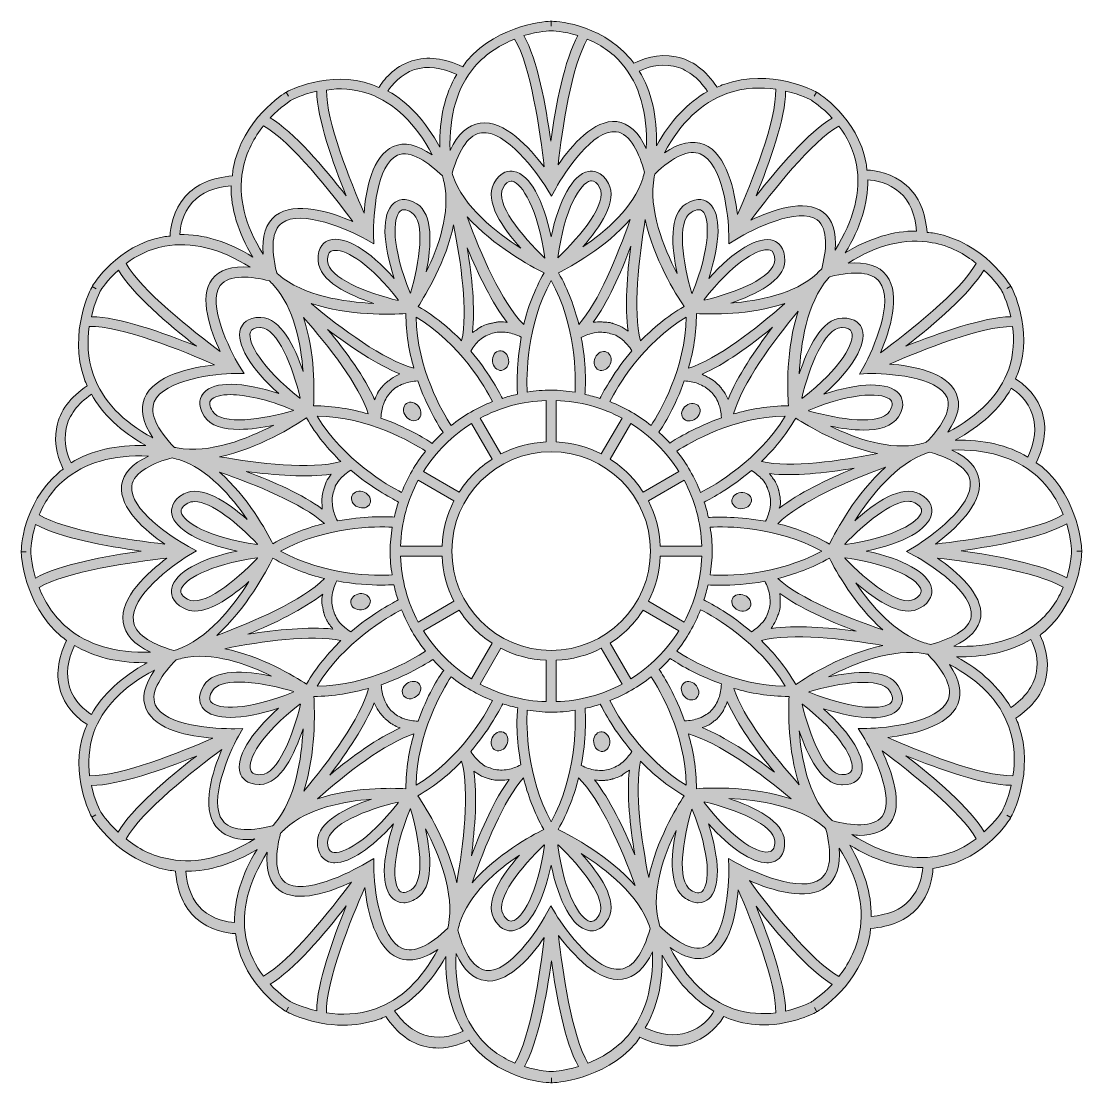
# Model space of a CAD drawing. Header units: inches. Extents: x 0.9 to 5.1, y 0.9 to 5.1.
import ezdxf

# ---------------------------------------------------------------- set-up
doc = ezdxf.new("R2010")
doc.units = ezdxf.units.IN
doc.header["$MEASUREMENT"] = 0
doc.layers.add('Calque 1', color=7, linetype='Continuous')

# ---------------------------------------------------------------- blocks, each defined once
blk = doc.blocks.new('block 2')
at = {"layer": 'Calque 1', "true_color": 0x414042}
h = blk.add_hatch(color=250, dxfattribs=at)
h.dxf.hatch_style = 2
edge = h.paths.add_edge_path()
edge.add_spline(control_points=[(5.1, 3), (5.1, 3.0083), (5.0931, 3.2042), (4.9431, 3.3333), (4.9361, 3.3389), (4.9278, 3.3444), (4.9194, 3.35), (4.9542, 3.4222), (4.9625, 3.4903), (4.9431, 3.5514), (4.9194, 3.6222), (4.8653, 3.6653), (4.8375, 3.6819), (4.8417, 3.6903), (4.8444, 3.6986), (4.8486, 3.7069), (4.9097, 3.8833), (4.8222, 4.0417), (4.8194, 4.0486), (4.8194, 4.0486), (4.8028, 4.0389), (4.8028, 4.0389), (4.8028, 4.0389), (4.8194, 4.0486), (4.8194, 4.0486), (4.8153, 4.0556), (4.7125, 4.2222), (4.5167, 4.2583), (4.5069, 4.2597), (4.4972, 4.2611), (4.4875, 4.2611), (4.4819, 4.3417), (4.4556, 4.4042), (4.4069, 4.4472), (4.3514, 4.4972), (4.2819, 4.5069), (4.25, 4.5083), (4.2486, 4.5167), (4.2486, 4.5264), (4.2472, 4.5347), (4.2125, 4.7181), (4.0569, 4.8125), (4.05, 4.8167), (4.05, 4.8167), (4.0403, 4.8), (4.0403, 4.8), (4.0403, 4.8), (4.05, 4.8167), (4.05, 4.8167), (4.0431, 4.8208), (3.8694, 4.9139), (3.6833, 4.8472), (3.6736, 4.8444), (3.6653, 4.8403), (3.6569, 4.8361), (3.6125, 4.9028), (3.5569, 4.9444), (3.4944, 4.9569), (3.4208, 4.9722), (3.3569, 4.9458), (3.3278, 4.9306), (3.3222, 4.9375), (3.3181, 4.9458), (3.3111, 4.9514), (3.1889, 5.0931), (3.0083, 5.0972), (3, 5.0972), (3, 5.0972), (3, 5.0778), (3, 5.0778), (3, 5.0778), (3, 5.0972), (3, 5.0972), (2.9917, 5.0972), (2.7958, 5.0903), (2.6667, 4.9403), (2.6611, 4.9333), (2.6556, 4.925), (2.65, 4.9167), (2.5778, 4.9514), (2.5097, 4.9597), (2.4486, 4.9403), (2.3764, 4.9167), (2.3347, 4.8625), (2.3181, 4.8347), (2.3097, 4.8389), (2.3014, 4.8417), (2.2931, 4.8458), (2.1167, 4.9069), (1.9583, 4.8194), (1.9514, 4.8167), (1.9514, 4.8167), (1.9611, 4.8), (1.9611, 4.8), (1.9611, 4.8), (1.9514, 4.8167), (1.9514, 4.8167), (1.9444, 4.8125), (1.7778, 4.7097), (1.7417, 4.5139), (1.7403, 4.5042), (1.7389, 4.4944), (1.7389, 4.4847), (1.6583, 4.4792), (1.5958, 4.4528), (1.5528, 4.4042), (1.5028, 4.3486), (1.4931, 4.2792), (1.4917, 4.2472), (1.4833, 4.2458), (1.4736, 4.2458), (1.4653, 4.2444), (1.2819, 4.2097), (1.1875, 4.0542), (1.1833, 4.0472), (1.1833, 4.0472), (1.2, 4.0375), (1.2, 4.0375), (1.2, 4.0375), (1.1833, 4.0472), (1.1833, 4.0472), (1.1792, 4.0403), (1.0875, 3.8667), (1.1528, 3.6806), (1.1556, 3.6708), (1.1597, 3.6625), (1.1639, 3.6542), (1.0972, 3.6097), (1.0556, 3.5542), (1.0431, 3.4917), (1.0278, 3.4181), (1.0542, 3.3542), (1.0694, 3.325), (1.0625, 3.3194), (1.0542, 3.3153), (1.0486, 3.3083), (0.9069, 3.1861), (0.9028, 3.0056), (0.9028, 2.9972), (0.9028, 2.9972), (0.9222, 2.9972), (0.9222, 2.9972), (0.9222, 2.9972), (0.9028, 2.9972), (0.9028, 2.9972), (0.9028, 2.9889), (0.9097, 2.7931), (1.0597, 2.6639), (1.0667, 2.6583), (1.075, 2.6514), (1.0819, 2.6458), (1.0472, 2.5736), (1.0389, 2.5056), (1.0583, 2.4444), (1.0819, 2.3736), (1.1361, 2.3306), (1.1639, 2.3139), (1.1597, 2.3056), (1.1569, 2.2972), (1.1528, 2.2889), (1.0917, 2.1125), (1.1792, 1.9542), (1.1819, 1.9472), (1.1819, 1.9472), (1.1986, 1.9569), (1.1986, 1.9569), (1.1986, 1.9569), (1.1819, 1.9472), (1.1819, 1.9472), (1.1861, 1.9403), (1.2889, 1.7736), (1.4847, 1.7375), (1.4944, 1.7361), (1.5042, 1.7347), (1.5139, 1.7333), (1.5194, 1.6528), (1.5458, 1.5903), (1.5944, 1.5472), (1.65, 1.4972), (1.7194, 1.4875), (1.7514, 1.4861), (1.7528, 1.4778), (1.7528, 1.4681), (1.7542, 1.4597), (1.7889, 1.2764), (1.9444, 1.1819), (1.9514, 1.1778), (1.9514, 1.1778), (1.9611, 1.1944), (1.9611, 1.1944), (1.9611, 1.1944), (1.9514, 1.1778), (1.9514, 1.1778), (1.9569, 1.175), (2.0528, 1.1236), (2.1778, 1.1236), (2.2222, 1.1236), (2.2708, 1.1306), (2.3194, 1.1472), (2.3278, 1.15), (2.3375, 1.1542), (2.3458, 1.1583), (2.3903, 1.0917), (2.4458, 1.05), (2.5083, 1.0375), (2.5236, 1.0347), (2.5403, 1.0333), (2.5542, 1.0333), (2.6083, 1.0333), (2.6514, 1.0528), (2.6736, 1.0639), (2.6792, 1.0569), (2.6833, 1.0486), (2.6903, 1.0417), (2.8125, 0.9), (2.9931, 0.8958), (3.0014, 0.8958), (3.0014, 0.8958), (3.0014, 0.9153), (3.0014, 0.9153), (3.0014, 0.9153), (3.0014, 0.8958), (3.0014, 0.8958), (3.0097, 0.8958), (3.2056, 0.9028), (3.3347, 1.0528), (3.3417, 1.0597), (3.3458, 1.0681), (3.3514, 1.0764), (3.3972, 1.0542), (3.4417, 1.0417), (3.4847, 1.0417), (3.5083, 1.0417), (3.5306, 1.0458), (3.5528, 1.0528), (3.6236, 1.0764), (3.6667, 1.1306), (3.6833, 1.1583), (3.6917, 1.1542), (3.7, 1.1514), (3.7083, 1.1472), (3.7542, 1.1319), (3.7986, 1.125), (3.8403, 1.125), (3.9583, 1.125), (4.0458, 1.1736), (4.0514, 1.1764), (4.0514, 1.1764), (4.0417, 1.1931), (4.0417, 1.1931), (4.0417, 1.1931), (4.0514, 1.1764), (4.0514, 1.1764), (4.0583, 1.1806), (4.225, 1.2833), (4.2611, 1.4792), (4.2625, 1.4889), (4.2639, 1.4986), (4.2639, 1.5069), (4.3444, 1.5125), (4.4069, 1.5389), (4.45, 1.5875), (4.5, 1.6431), (4.5097, 1.7111), (4.5111, 1.7444), (4.5194, 1.7458), (4.5292, 1.7472), (4.5375, 1.7486), (4.7208, 1.7833), (4.8153, 1.9389), (4.8194, 1.9458), (4.8194, 1.9458), (4.8028, 1.9556), (4.8028, 1.9556), (4.8028, 1.9556), (4.8194, 1.9458), (4.8194, 1.9458), (4.8236, 1.9528), (4.9153, 2.1264), (4.85, 2.3125), (4.8472, 2.3222), (4.8431, 2.3306), (4.8389, 2.3389), (4.9056, 2.3833), (4.9472, 2.4389), (4.9597, 2.5014), (4.975, 2.575), (4.9486, 2.6389), (4.9347, 2.6667), (4.9417, 2.6722), (4.9486, 2.6778), (4.9556, 2.6833), (5.0958, 2.8111), (5.1, 2.9917), (5.1, 3), (5.1, 3), (5.0806, 3), (5.0806, 3), (5.0806, 3), (5.1, 3), (5.1, 3)], knot_values=[0, 0, 0, 0, 1, 1, 1, 2, 2, 2, 3, 3, 3, 4, 4, 4, 5, 5, 5, 6, 6, 6, 7, 7, 7, 8, 8, 8, 9, 9, 9, 10, 10, 10, 11, 11, 11, 12, 12, 12, 13, 13, 13, 14, 14, 14, 15, 15, 15, 16, 16, 16, 17, 17, 17, 18, 18, 18, 19, 19, 19, 20, 20, 20, 21, 21, 21, 22, 22, 22, 23, 23, 23, 24, 24, 24, 25, 25, 25, 26, 26, 26, 27, 27, 27, 28, 28, 28, 29, 29, 29, 30, 30, 30, 31, 31, 31, 32, 32, 32, 33, 33, 33, 34, 34, 34, 35, 35, 35, 36, 36, 36, 37, 37, 37, 38, 38, 38, 39, 39, 39, 40, 40, 40, 41, 41, 41, 42, 42, 42, 43, 43, 43, 44, 44, 44, 45, 45, 45, 46, 46, 46, 47, 47, 47, 48, 48, 48, 49, 49, 49, 50, 50, 50, 51, 51, 51, 52, 52, 52, 53, 53, 53, 54, 54, 54, 55, 55, 55, 56, 56, 56, 57, 57, 57, 58, 58, 58, 59, 59, 59, 60, 60, 60, 61, 61, 61, 62, 62, 62, 63, 63, 63, 64, 64, 64, 65, 65, 65, 66, 66, 66, 67, 67, 67, 68, 68, 68, 69, 69, 69, 70, 70, 70, 71, 71, 71, 72, 72, 72, 73, 73, 73, 74, 74, 74, 75, 75, 75, 76, 76, 76, 77, 77, 77, 78, 78, 78, 79, 79, 79, 80, 80, 80, 81, 81, 81, 82, 82, 82, 83, 83, 83, 84, 84, 84, 85, 85, 85, 86, 86, 86, 87, 87, 87, 88, 88, 88, 89, 89, 89, 90, 90, 90, 91, 91, 91, 92, 92, 92, 93, 93, 93, 94, 94, 94, 95, 95, 95, 96, 96, 96, 97, 97, 97, 98, 98, 98, 99, 99, 99, 100, 100, 100, 100], degree=3, periodic=1)
edge = h.paths.add_edge_path()
edge.add_spline(control_points=[(4.8111, 2.3042), (4.8361, 2.2347), (4.8361, 2.1681), (4.8278, 2.1111), (4.7056, 2.1069), (4.4556, 2.2083), (4.3319, 2.2625), (4.425, 2.2736), (4.5722, 2.3042), (4.6097, 2.3944), (4.6278, 2.4389), (4.6167, 2.4917), (4.5764, 2.5514), (4.6958, 2.4875), (4.7764, 2.4056), (4.8111, 2.3042)], knot_values=[0, 0, 0, 0, 1, 1, 1, 2, 2, 2, 3, 3, 3, 4, 4, 4, 5, 5, 5, 5], degree=3, periodic=1)
edge = h.paths.add_edge_path()
edge.add_spline(control_points=[(3.7319, 1.7667), (3.7319, 1.7667), (3.7014, 1.7833), (3.7014, 1.7833), (3.7014, 1.7833), (3.7028, 1.7486), (3.7028, 1.7486), (3.7042, 1.6736), (3.6917, 1.4694), (3.6083, 1.4333), (3.5556, 1.4111), (3.4833, 1.4639), (3.4306, 1.5153), (3.4292, 1.5208), (3.4264, 1.5292), (3.4236, 1.5417), (3.3972, 1.6583), (3.4458, 1.7958), (3.4944, 1.8944), (3.4736, 1.7917), (3.4653, 1.6667), (3.5319, 1.625), (3.5514, 1.6125), (3.5681, 1.6083), (3.5819, 1.6083), (3.6014, 1.6083), (3.6153, 1.6167), (3.6236, 1.6236), (3.6708, 1.6653), (3.6681, 1.7778), (3.6222, 1.9208), (3.7097, 1.8236), (3.7944, 1.7667), (3.8542, 1.7667), (3.8625, 1.7667), (3.8722, 1.7681), (3.8792, 1.7708), (3.8972, 1.7764), (3.9264, 1.7944), (3.9236, 1.8514), (3.9208, 1.9319), (3.8042, 1.9875), (3.7028, 2.0208), (3.8208, 2.0153), (3.9819, 1.9917), (4.0806, 1.9069), (4.0833, 1.9042), (4.0847, 1.9028), (4.0875, 1.9), (4.1125, 1.7986), (4.1056, 1.7333), (4.0667, 1.7028), (3.9903, 1.6444), (3.8, 1.7292), (3.7319, 1.7667)], knot_values=[0, 0, 0, 0, 1, 1, 1, 2, 2, 2, 3, 3, 3, 4, 4, 4, 5, 5, 5, 6, 6, 6, 7, 7, 7, 8, 8, 8, 9, 9, 9, 10, 10, 10, 11, 11, 11, 12, 12, 12, 13, 13, 13, 14, 14, 14, 15, 15, 15, 16, 16, 16, 17, 17, 17, 18, 18, 18, 18], degree=3, periodic=1)
edge = h.paths.add_edge_path()
edge.add_spline(control_points=[(3.0167, 1.5653), (3.0167, 1.5653), (2.9986, 1.5958), (2.9986, 1.5958), (2.9986, 1.5958), (2.9819, 1.5653), (2.9819, 1.5653), (2.9458, 1.4986), (2.8333, 1.3292), (2.7431, 1.3403), (2.6861, 1.3472), (2.65, 1.4292), (2.6306, 1.5), (2.6319, 1.5056), (2.6347, 1.5139), (2.6375, 1.5264), (2.6736, 1.6403), (2.7833, 1.7361), (2.875, 1.7972), (2.8056, 1.7181), (2.7361, 1.6153), (2.7736, 1.5458), (2.7944, 1.5069), (2.8208, 1.4972), (2.8403, 1.4972), (2.8444, 1.4972), (2.8486, 1.4972), (2.8528, 1.4986), (2.9153, 1.5111), (2.9694, 1.6111), (3, 1.7569), (3.0306, 1.6097), (3.0847, 1.5111), (3.1472, 1.4986), (3.1514, 1.4972), (3.1556, 1.4972), (3.1597, 1.4972), (3.1792, 1.4972), (3.2056, 1.5056), (3.2264, 1.5458), (3.2653, 1.6167), (3.1917, 1.7236), (3.1194, 1.8028), (3.2194, 1.7389), (3.3472, 1.6389), (3.3889, 1.5153), (3.3903, 1.5125), (3.3903, 1.5097), (3.3917, 1.5056), (3.3625, 1.4056), (3.3236, 1.3514), (3.275, 1.3458), (3.1806, 1.3306), (3.0569, 1.5), (3.0167, 1.5653)], knot_values=[0, 0, 0, 0, 1, 1, 1, 2, 2, 2, 3, 3, 3, 4, 4, 4, 5, 5, 5, 6, 6, 6, 7, 7, 7, 8, 8, 8, 9, 9, 9, 10, 10, 10, 11, 11, 11, 12, 12, 12, 13, 13, 13, 14, 14, 14, 15, 15, 15, 16, 16, 16, 17, 17, 17, 18, 18, 18, 18], degree=3, periodic=1)
edge = h.paths.add_edge_path()
edge.add_spline(control_points=[(2.2667, 1.7653), (2.2028, 1.7264), (2.0194, 1.6361), (1.9472, 1.6889), (1.9014, 1.7236), (1.9111, 1.8125), (1.9292, 1.8833), (1.9333, 1.8875), (1.9403, 1.8931), (1.9486, 1.9028), (2.0375, 1.9833), (2.1792, 2.0097), (2.2889, 2.0181), (2.1889, 1.9847), (2.0778, 1.9292), (2.075, 1.8514), (2.0736, 1.7958), (2.1028, 1.7778), (2.1194, 1.7708), (2.1278, 1.7681), (2.1361, 1.7667), (2.1444, 1.7667), (2.2042, 1.7667), (2.2889, 1.8236), (2.3764, 1.9208), (2.3292, 1.7778), (2.3264, 1.6653), (2.375, 1.6236), (2.3833, 1.6167), (2.3972, 1.6083), (2.4167, 1.6083), (2.4306, 1.6083), (2.4472, 1.6125), (2.4667, 1.625), (2.5361, 1.6681), (2.525, 1.7972), (2.5028, 1.9014), (2.5569, 1.7972), (2.6181, 1.6458), (2.5931, 1.5181), (2.5917, 1.5153), (2.5917, 1.5125), (2.5917, 1.5083), (2.5167, 1.4361), (2.4556, 1.4097), (2.4111, 1.4278), (2.3222, 1.4639), (2.2986, 1.6722), (2.2986, 1.7486), (2.2986, 1.7486), (2.2986, 1.7833), (2.2986, 1.7833), (2.2986, 1.7833), (2.2667, 1.7653), (2.2667, 1.7653)], knot_values=[0, 0, 0, 0, 1, 1, 1, 2, 2, 2, 3, 3, 3, 4, 4, 4, 5, 5, 5, 6, 6, 6, 7, 7, 7, 8, 8, 8, 9, 9, 9, 10, 10, 10, 11, 11, 11, 12, 12, 12, 13, 13, 13, 14, 14, 14, 15, 15, 15, 16, 16, 16, 17, 17, 17, 18, 18, 18, 18], degree=3, periodic=1)
edge = h.paths.add_edge_path()
edge.add_spline(control_points=[(1.1889, 2.2792), (1.2236, 2.3792), (1.3056, 2.4639), (1.4306, 2.5292), (1.3889, 2.4694), (1.3778, 2.4181), (1.3972, 2.375), (1.4333, 2.2917), (1.5694, 2.2667), (1.6611, 2.2597), (1.5361, 2.2056), (1.2944, 2.1083), (1.1736, 2.1111), (1.1667, 2.1611), (1.1694, 2.2194), (1.1889, 2.2792)], knot_values=[0, 0, 0, 0, 1, 1, 1, 2, 2, 2, 3, 3, 3, 4, 4, 4, 5, 5, 5, 5], degree=3, periodic=1)
edge = h.paths.add_edge_path()
edge.add_spline(control_points=[(1.5653, 2.9833), (1.5653, 2.9833), (1.5958, 3.0014), (1.5958, 3.0014), (1.5958, 3.0014), (1.5653, 3.0181), (1.5653, 3.0181), (1.4986, 3.0542), (1.3292, 3.1667), (1.3403, 3.2569), (1.3472, 3.3139), (1.4292, 3.35), (1.5, 3.3694), (1.5056, 3.3681), (1.5139, 3.3653), (1.5264, 3.3625), (1.6403, 3.3264), (1.7361, 3.2153), (1.7972, 3.125), (1.7181, 3.1944), (1.6153, 3.2639), (1.5458, 3.2264), (1.4972, 3.2), (1.4958, 3.1653), (1.4986, 3.1472), (1.5111, 3.0847), (1.6111, 3.0306), (1.7569, 3), (1.6097, 2.9694), (1.5111, 2.9153), (1.4986, 2.8528), (1.4944, 2.8347), (1.4958, 2.8), (1.5458, 2.7736), (1.5597, 2.7667), (1.5736, 2.7625), (1.5903, 2.7625), (1.6569, 2.7625), (1.7389, 2.8222), (1.8042, 2.8792), (1.7403, 2.7792), (1.6403, 2.6514), (1.5167, 2.6097), (1.5139, 2.6083), (1.5111, 2.6083), (1.5069, 2.6069), (1.4069, 2.6361), (1.3528, 2.675), (1.3472, 2.7236), (1.3319, 2.8194), (1.5, 2.9431), (1.5653, 2.9833)], knot_values=[0, 0, 0, 0, 1, 1, 1, 2, 2, 2, 3, 3, 3, 4, 4, 4, 5, 5, 5, 6, 6, 6, 7, 7, 7, 8, 8, 8, 9, 9, 9, 10, 10, 10, 11, 11, 11, 12, 12, 12, 13, 13, 13, 14, 14, 14, 15, 15, 15, 16, 16, 16, 17, 17, 17, 17], degree=3, periodic=1)
edge = h.paths.add_edge_path()
edge.add_spline(control_points=[(1.1889, 3.6958), (1.1639, 3.7653), (1.1639, 3.8319), (1.1722, 3.8889), (1.2944, 3.8931), (1.5458, 3.7917), (1.6681, 3.7375), (1.575, 3.7264), (1.4278, 3.6958), (1.3903, 3.6056), (1.3722, 3.5611), (1.3833, 3.5083), (1.4236, 3.4486), (1.3042, 3.5125), (1.225, 3.5944), (1.1889, 3.6958)], knot_values=[0, 0, 0, 0, 1, 1, 1, 2, 2, 2, 3, 3, 3, 4, 4, 4, 5, 5, 5, 5], degree=3, periodic=1)
edge = h.paths.add_edge_path()
edge.add_spline(control_points=[(2.2681, 4.2333), (2.2681, 4.2333), (2.2986, 4.2167), (2.2986, 4.2167), (2.2986, 4.2167), (2.2972, 4.2514), (2.2972, 4.2514), (2.2958, 4.3264), (2.3083, 4.5306), (2.3917, 4.5667), (2.4444, 4.5903), (2.5167, 4.5361), (2.5694, 4.4847), (2.5708, 4.4792), (2.5736, 4.4708), (2.5764, 4.4583), (2.6028, 4.3417), (2.5542, 4.2042), (2.5056, 4.1056), (2.5264, 4.2083), (2.5347, 4.3333), (2.4681, 4.375), (2.4208, 4.4042), (2.3903, 4.3889), (2.3764, 4.3764), (2.3292, 4.3347), (2.3319, 4.2208), (2.3792, 4.0792), (2.2792, 4.1917), (2.1819, 4.25), (2.1222, 4.2306), (2.1042, 4.225), (2.075, 4.2069), (2.0778, 4.15), (2.0806, 4.0694), (2.1972, 4.0139), (2.2986, 3.9806), (2.1806, 3.9861), (2.0194, 4.0097), (1.9208, 4.0944), (1.9181, 4.0972), (1.9167, 4.0986), (1.9139, 4.1014), (1.8889, 4.2028), (1.8958, 4.2681), (1.9347, 4.2986), (2.0097, 4.3556), (2.2, 4.2708), (2.2681, 4.2333)], knot_values=[0, 0, 0, 0, 1, 1, 1, 2, 2, 2, 3, 3, 3, 4, 4, 4, 5, 5, 5, 6, 6, 6, 7, 7, 7, 8, 8, 8, 9, 9, 9, 10, 10, 10, 11, 11, 11, 12, 12, 12, 13, 13, 13, 14, 14, 14, 15, 15, 15, 16, 16, 16, 16], degree=3, periodic=1)
edge = h.paths.add_edge_path()
edge.add_spline(control_points=[(2.9833, 4.4347), (2.9833, 4.4347), (3.0014, 4.4042), (3.0014, 4.4042), (3.0014, 4.4042), (3.0181, 4.4347), (3.0181, 4.4347), (3.0542, 4.5014), (3.1667, 4.6708), (3.2569, 4.6597), (3.3139, 4.6528), (3.35, 4.5708), (3.3694, 4.5), (3.3681, 4.4944), (3.3653, 4.4861), (3.3625, 4.475), (3.3264, 4.3611), (3.2167, 4.2653), (3.125, 4.2042), (3.1944, 4.2833), (3.2639, 4.3861), (3.2264, 4.4556), (3.2, 4.5042), (3.1653, 4.5056), (3.1472, 4.5028), (3.0847, 4.4903), (3.0306, 4.3903), (3, 4.2444), (2.9694, 4.3917), (2.9153, 4.4903), (2.8528, 4.5028), (2.8347, 4.5069), (2.8, 4.5056), (2.7736, 4.4556), (2.7347, 4.3847), (2.8083, 4.2778), (2.8806, 4.1986), (2.7806, 4.2625), (2.6528, 4.3625), (2.6111, 4.4861), (2.6097, 4.4889), (2.6097, 4.4917), (2.6083, 4.4958), (2.6375, 4.5958), (2.6764, 4.65), (2.725, 4.6556), (2.8194, 4.6681), (2.9431, 4.5), (2.9833, 4.4347)], knot_values=[0, 0, 0, 0, 1, 1, 1, 2, 2, 2, 3, 3, 3, 4, 4, 4, 5, 5, 5, 6, 6, 6, 7, 7, 7, 8, 8, 8, 9, 9, 9, 10, 10, 10, 11, 11, 11, 12, 12, 12, 13, 13, 13, 14, 14, 14, 15, 15, 15, 16, 16, 16, 16], degree=3, periodic=1)
edge = h.paths.add_edge_path()
edge.add_spline(control_points=[(3.7333, 4.2347), (3.7972, 4.2736), (3.9806, 4.3639), (4.0528, 4.3111), (4.0986, 4.2764), (4.0889, 4.1875), (4.0708, 4.1167), (4.0667, 4.1125), (4.0597, 4.1069), (4.0514, 4.0972), (3.9625, 4.0167), (3.8208, 3.9903), (3.7111, 3.9819), (3.8111, 4.0153), (3.9222, 4.0708), (3.925, 4.1486), (3.9264, 4.2042), (3.8972, 4.2222), (3.8806, 4.2292), (3.8208, 4.2486), (3.7236, 4.1903), (3.6236, 4.0792), (3.6708, 4.2222), (3.6736, 4.3347), (3.6264, 4.3764), (3.6125, 4.3889), (3.5819, 4.4042), (3.5347, 4.375), (3.4653, 4.3319), (3.4764, 4.2028), (3.4986, 4.0986), (3.4444, 4.2028), (3.3833, 4.3542), (3.4083, 4.4819), (3.4097, 4.4847), (3.4097, 4.4875), (3.4097, 4.4917), (3.4847, 4.5639), (3.5458, 4.5903), (3.5903, 4.5722), (3.6792, 4.5361), (3.7028, 4.3278), (3.7028, 4.2514), (3.7028, 4.2514), (3.7028, 4.2167), (3.7028, 4.2167), (3.7028, 4.2167), (3.7333, 4.2347), (3.7333, 4.2347)], knot_values=[0, 0, 0, 0, 1, 1, 1, 2, 2, 2, 3, 3, 3, 4, 4, 4, 5, 5, 5, 6, 6, 6, 7, 7, 7, 8, 8, 8, 9, 9, 9, 10, 10, 10, 11, 11, 11, 12, 12, 12, 13, 13, 13, 14, 14, 14, 15, 15, 15, 16, 16, 16, 16], degree=3, periodic=1)
edge = h.paths.add_edge_path()
edge.add_spline(control_points=[(4.8111, 3.7208), (4.7764, 3.6208), (4.6944, 3.5361), (4.5694, 3.4708), (4.6111, 3.5306), (4.6222, 3.5819), (4.6028, 3.625), (4.5667, 3.7083), (4.4319, 3.7333), (4.3389, 3.7403), (4.4639, 3.7944), (4.7056, 3.8917), (4.8264, 3.8889), (4.8333, 3.8389), (4.8306, 3.7806), (4.8111, 3.7208)], knot_values=[0, 0, 0, 0, 1, 1, 1, 2, 2, 2, 3, 3, 3, 4, 4, 4, 5, 5, 5, 5], degree=3, periodic=1)
edge = h.paths.add_edge_path()
edge.add_spline(control_points=[(2.8097, 4.4375), (2.8194, 4.4556), (2.8306, 4.4639), (2.8417, 4.4639), (2.8431, 4.4639), (2.8444, 4.4639), (2.8458, 4.4639), (2.8847, 4.4556), (2.9472, 4.3569), (2.975, 4.1597), (2.8819, 4.2486), (2.7764, 4.3778), (2.8097, 4.4375)], knot_values=[0, 0, 0, 0, 1, 1, 1, 2, 2, 2, 3, 3, 3, 4, 4, 4, 4], degree=3, periodic=1)
edge = h.paths.add_edge_path()
edge.add_spline(control_points=[(3.0264, 4.1611), (3.0528, 4.3569), (3.1153, 4.4569), (3.1556, 4.4653), (3.1569, 4.4653), (3.1583, 4.4653), (3.1597, 4.4653), (3.1708, 4.4653), (3.1819, 4.4569), (3.1917, 4.4389), (3.2236, 4.3778), (3.1181, 4.2486), (3.0264, 4.1611)], knot_values=[0, 0, 0, 0, 1, 1, 1, 2, 2, 2, 3, 3, 3, 4, 4, 4, 4], degree=3, periodic=1)
edge = h.paths.add_edge_path()
edge.add_spline(control_points=[(4.0708, 3), (3.8917, 2.9014), (3.6917, 2.9014), (3.6292, 2.9056), (3.6333, 2.9361), (3.6375, 2.9681), (3.6375, 3), (3.6375, 3.0319), (3.6347, 3.0639), (3.6292, 3.0944), (3.6917, 3.0986), (3.8917, 3.0986), (4.0708, 3)], knot_values=[0, 0, 0, 0, 1, 1, 1, 2, 2, 2, 3, 3, 3, 4, 4, 4, 4], degree=3, periodic=1)
edge = h.paths.add_edge_path()
edge.add_spline(control_points=[(3.4972, 2.6042), (3.5361, 2.6528), (3.5681, 2.7083), (3.5917, 2.7681), (3.6472, 2.7389), (3.8208, 2.6403), (3.9264, 2.4653), (3.7222, 2.4681), (3.55, 2.5694), (3.4972, 2.6042)], knot_values=[0, 0, 0, 0, 1, 1, 1, 2, 2, 2, 3, 3, 3, 3], degree=3, periodic=1)
edge = h.paths.add_edge_path()
edge.add_spline(control_points=[(3.2319, 2.4083), (3.2917, 2.4319), (3.3472, 2.4639), (3.3958, 2.5028), (3.4306, 2.45), (3.5306, 2.2778), (3.5347, 2.0736), (3.3597, 2.1792), (3.2611, 2.3514), (3.2319, 2.4083)], knot_values=[0, 0, 0, 0, 1, 1, 1, 2, 2, 2, 3, 3, 3, 3], degree=3, periodic=1)
edge = h.paths.add_edge_path()
edge.add_spline(control_points=[(3, 1.9292), (2.9014, 2.1083), (2.9014, 2.3083), (2.9056, 2.3708), (2.9361, 2.3667), (2.9681, 2.3625), (3, 2.3625), (3.0319, 2.3625), (3.0639, 2.3653), (3.0944, 2.3708), (3.0986, 2.3083), (3.0986, 2.1097), (3, 1.9292)], knot_values=[0, 0, 0, 0, 1, 1, 1, 2, 2, 2, 3, 3, 3, 4, 4, 4, 4], degree=3, periodic=1)
edge = h.paths.add_edge_path()
edge.add_spline(control_points=[(2.4653, 2.0736), (2.4694, 2.2778), (2.5694, 2.45), (2.6042, 2.5028), (2.6528, 2.4639), (2.7083, 2.4319), (2.7681, 2.4083), (2.7389, 2.3514), (2.6403, 2.1792), (2.4653, 2.0736)], knot_values=[0, 0, 0, 0, 1, 1, 1, 2, 2, 2, 3, 3, 3, 3], degree=3, periodic=1)
edge = h.paths.add_edge_path()
edge.add_spline(control_points=[(2.4028, 2.3), (2.3139, 2.2611), (2.2125, 2.1875), (2.1236, 2.1139), (2.1944, 2.2056), (2.2639, 2.3097), (2.3, 2.4), (2.3042, 2.3889), (2.3097, 2.3792), (2.3167, 2.3681), (2.3194, 2.3639), (2.3222, 2.3597), (2.3264, 2.3556), (2.3292, 2.3514), (2.3333, 2.3472), (2.3361, 2.3431), (2.3375, 2.3417), (2.3389, 2.3403), (2.3403, 2.3403), (2.3417, 2.3389), (2.3417, 2.3375), (2.3431, 2.3361), (2.35, 2.3306), (2.3569, 2.325), (2.3639, 2.3194), (2.3653, 2.3181), (2.3667, 2.3181), (2.3681, 2.3167), (2.3708, 2.3153), (2.3722, 2.3139), (2.375, 2.3125), (2.3833, 2.3083), (2.3903, 2.3042), (2.3986, 2.3014), (2.4014, 2.3), (2.4028, 2.3), (2.4028, 2.3)], knot_values=[0, 0, 0, 0, 1, 1, 1, 2, 2, 2, 3, 3, 3, 4, 4, 4, 5, 5, 5, 6, 6, 6, 7, 7, 7, 8, 8, 8, 9, 9, 9, 10, 10, 10, 11, 11, 11, 12, 12, 12, 12], degree=3, periodic=1)
edge = h.paths.add_edge_path()
edge.add_spline(control_points=[(2.0736, 2.4653), (2.1792, 2.6403), (2.3528, 2.7389), (2.4083, 2.7681), (2.4319, 2.7083), (2.4639, 2.6528), (2.5028, 2.6042), (2.45, 2.5694), (2.2778, 2.4681), (2.0736, 2.4653)], knot_values=[0, 0, 0, 0, 1, 1, 1, 2, 2, 2, 3, 3, 3, 3], degree=3, periodic=1)
edge = h.paths.add_edge_path()
edge.add_spline(control_points=[(1.9292, 3), (2.1083, 3.0986), (2.3083, 3.0986), (2.3708, 3.0944), (2.3667, 3.0639), (2.3625, 3.0319), (2.3625, 3), (2.3625, 2.9681), (2.3653, 2.9361), (2.3708, 2.9056), (2.3083, 2.9014), (2.1083, 2.9014), (1.9292, 3)], knot_values=[0, 0, 0, 0, 1, 1, 1, 2, 2, 2, 3, 3, 3, 4, 4, 4, 4], degree=3, periodic=1)
edge = h.paths.add_edge_path()
edge.add_spline(control_points=[(2.0944, 3.1667), (2.0167, 3.2236), (1.9014, 3.275), (1.7931, 3.3153), (1.9069, 3.3), (2.0333, 3.2917), (2.1292, 3.3042), (2.1222, 3.2944), (2.1153, 3.2847), (2.1097, 3.2736), (2.1069, 3.2694), (2.1056, 3.2639), (2.1042, 3.2583), (2.1028, 3.2528), (2.1, 3.2486), (2.0986, 3.2431), (2.0986, 3.2417), (2.0986, 3.2403), (2.0972, 3.2375), (2.0972, 3.2361), (2.0958, 3.2347), (2.0958, 3.2319), (2.0944, 3.2236), (2.0931, 3.2153), (2.0931, 3.2069), (2.0931, 3.2056), (2.0931, 3.2042), (2.0931, 3.2042), (2.0931, 3.2028), (2.0931, 3.2014), (2.0931, 3.2), (2.0931, 3.1958), (2.0931, 3.1931), (2.0931, 3.1903), (2.0931, 3.1833), (2.0931, 3.1764), (2.0944, 3.1694), (2.0944, 3.1694), (2.0944, 3.1681), (2.0944, 3.1667)], knot_values=[0, 0, 0, 0, 1, 1, 1, 2, 2, 2, 3, 3, 3, 4, 4, 4, 5, 5, 5, 6, 6, 6, 7, 7, 7, 8, 8, 8, 9, 9, 9, 10, 10, 10, 11, 11, 11, 12, 12, 12, 13, 13, 13, 13], degree=3, periodic=1)
edge = h.paths.add_edge_path()
edge.add_spline(control_points=[(2.5028, 3.3958), (2.4639, 3.3472), (2.4319, 3.2917), (2.4083, 3.2319), (2.3528, 3.2611), (2.1792, 3.3597), (2.0736, 3.5347), (2.2778, 3.5319), (2.45, 3.4306), (2.5028, 3.3958)], knot_values=[0, 0, 0, 0, 1, 1, 1, 2, 2, 2, 3, 3, 3, 3], degree=3, periodic=1)
edge = h.paths.add_edge_path()
edge.add_spline(control_points=[(2.7681, 3.5917), (2.7083, 3.5681), (2.6528, 3.5361), (2.6042, 3.4972), (2.5694, 3.55), (2.4694, 3.7222), (2.4653, 3.9264), (2.6403, 3.8208), (2.7389, 3.6486), (2.7681, 3.5917)], knot_values=[0, 0, 0, 0, 1, 1, 1, 2, 2, 2, 3, 3, 3, 3], degree=3, periodic=1)
edge = h.paths.add_edge_path()
edge.add_spline(control_points=[(3, 4.0708), (3.0986, 3.8917), (3.0986, 3.6917), (3.0944, 3.6292), (3.0639, 3.6333), (3.0319, 3.6375), (3, 3.6375), (2.9681, 3.6375), (2.9361, 3.6347), (2.9056, 3.6292), (2.9014, 3.6917), (2.9014, 3.8917), (3, 4.0708)], knot_values=[0, 0, 0, 0, 1, 1, 1, 2, 2, 2, 3, 3, 3, 4, 4, 4, 4], degree=3, periodic=1)
edge = h.paths.add_edge_path()
edge.add_spline(control_points=[(3.1667, 3.9056), (3.2236, 3.9833), (3.275, 4.0986), (3.3153, 4.2069), (3.3, 4.0931), (3.2917, 3.9667), (3.3042, 3.8708), (3.2944, 3.8778), (3.2847, 3.8847), (3.2736, 3.8903), (3.2694, 3.8931), (3.2639, 3.8944), (3.2597, 3.8958), (3.2542, 3.8972), (3.25, 3.9), (3.2444, 3.9014), (3.2431, 3.9014), (3.2417, 3.9014), (3.2389, 3.9028), (3.2375, 3.9028), (3.2361, 3.9042), (3.2333, 3.9042), (3.2278, 3.9056), (3.2222, 3.9056), (3.2167, 3.9056), (3.2111, 3.9056), (3.2069, 3.9069), (3.2014, 3.9069), (3.1903, 3.9083), (3.1778, 3.9069), (3.1667, 3.9056)], knot_values=[0, 0, 0, 0, 1, 1, 1, 2, 2, 2, 3, 3, 3, 4, 4, 4, 5, 5, 5, 6, 6, 6, 7, 7, 7, 8, 8, 8, 9, 9, 9, 10, 10, 10, 10], degree=3, periodic=1)
edge = h.paths.add_edge_path()
edge.add_spline(control_points=[(3.5347, 3.9264), (3.5306, 3.7222), (3.4306, 3.55), (3.3958, 3.4972), (3.3472, 3.5361), (3.2917, 3.5681), (3.2319, 3.5917), (3.2611, 3.6486), (3.3597, 3.8208), (3.5347, 3.9264)], knot_values=[0, 0, 0, 0, 1, 1, 1, 2, 2, 2, 3, 3, 3, 3], degree=3, periodic=1)
edge = h.paths.add_edge_path()
edge.add_spline(control_points=[(3.5972, 3.7), (3.6861, 3.7389), (3.7875, 3.8125), (3.8764, 3.8861), (3.8056, 3.7944), (3.7361, 3.6903), (3.7, 3.6), (3.6958, 3.6111), (3.6903, 3.6208), (3.6833, 3.6319), (3.6806, 3.6361), (3.6764, 3.6403), (3.6736, 3.6444), (3.6708, 3.6486), (3.6681, 3.6528), (3.6639, 3.6569), (3.6625, 3.6583), (3.6611, 3.6583), (3.6597, 3.6597), (3.6583, 3.6611), (3.6569, 3.6625), (3.6556, 3.6639), (3.6472, 3.6722), (3.6375, 3.6778), (3.6292, 3.6833), (3.6264, 3.6847), (3.6236, 3.6861), (3.6194, 3.6889), (3.6139, 3.6917), (3.6069, 3.6958), (3.6014, 3.6972), (3.6, 3.6986), (3.5986, 3.7), (3.5972, 3.7)], knot_values=[0, 0, 0, 0, 1, 1, 1, 2, 2, 2, 3, 3, 3, 4, 4, 4, 5, 5, 5, 6, 6, 6, 7, 7, 7, 8, 8, 8, 9, 9, 9, 10, 10, 10, 11, 11, 11, 11], degree=3, periodic=1)
edge = h.paths.add_edge_path()
edge.add_spline(control_points=[(3.9264, 3.5347), (3.8208, 3.3597), (3.6472, 3.2611), (3.5917, 3.2319), (3.5681, 3.2917), (3.5361, 3.3472), (3.4972, 3.3958), (3.55, 3.4306), (3.7222, 3.5319), (3.9264, 3.5347)], knot_values=[0, 0, 0, 0, 1, 1, 1, 2, 2, 2, 3, 3, 3, 3], degree=3, periodic=1)
edge = h.paths.add_edge_path()
edge.add_spline(control_points=[(3.8458, 2.8806), (3.8542, 2.8625), (3.8611, 2.8458), (3.8639, 2.8292), (3.8639, 2.8292), (3.8639, 2.8278), (3.8639, 2.8278), (3.8653, 2.8181), (3.8667, 2.8083), (3.8667, 2.7986), (3.8667, 2.7986), (3.8667, 2.7972), (3.8667, 2.7972), (3.8667, 2.7889), (3.8653, 2.7792), (3.8625, 2.7708), (3.8597, 2.7625), (3.8569, 2.7542), (3.8542, 2.7458), (3.8542, 2.7458), (3.8542, 2.7458), (3.8542, 2.7444), (3.85, 2.7361), (3.8444, 2.7278), (3.8375, 2.7194), (3.8375, 2.7194), (3.8361, 2.7181), (3.8361, 2.7181), (3.825, 2.7042), (3.8097, 2.6917), (3.7931, 2.6806), (3.7125, 2.7486), (3.6375, 2.7903), (3.6042, 2.8069), (3.6111, 2.8264), (3.6153, 2.8458), (3.6208, 2.8667), (3.6319, 2.8653), (3.6486, 2.8653), (3.6708, 2.8653), (3.7153, 2.8639), (3.7764, 2.8681), (3.8458, 2.8806)], knot_values=[0, 0, 0, 0, 1, 1, 1, 2, 2, 2, 3, 3, 3, 4, 4, 4, 5, 5, 5, 6, 6, 6, 7, 7, 7, 8, 8, 8, 9, 9, 9, 10, 10, 10, 11, 11, 11, 12, 12, 12, 13, 13, 13, 14, 14, 14, 14], degree=3, periodic=1)
edge = h.paths.add_edge_path()
edge.add_spline(control_points=[(3.6639, 2.4194), (3.6639, 2.4194), (3.6639, 2.4181), (3.6639, 2.4194), (3.6569, 2.4), (3.6472, 2.3833), (3.6333, 2.3694), (3.6278, 2.3625), (3.6208, 2.3569), (3.6139, 2.3528), (3.6139, 2.3528), (3.6139, 2.3528), (3.6139, 2.3528), (3.6056, 2.3472), (3.5958, 2.3431), (3.5861, 2.3389), (3.5861, 2.3389), (3.5861, 2.3389), (3.5847, 2.3389), (3.5681, 2.3319), (3.5486, 2.3292), (3.5278, 2.3278), (3.4931, 2.4278), (3.4472, 2.5014), (3.4278, 2.5319), (3.4431, 2.5458), (3.4569, 2.5597), (3.4708, 2.575), (3.5, 2.5556), (3.5736, 2.5097), (3.6736, 2.475), (3.6722, 2.4528), (3.6694, 2.4347), (3.6639, 2.4194)], knot_values=[0, 0, 0, 0, 1, 1, 1, 2, 2, 2, 3, 3, 3, 4, 4, 4, 5, 5, 5, 6, 6, 6, 7, 7, 7, 8, 8, 8, 9, 9, 9, 10, 10, 10, 11, 11, 11, 11], degree=3, periodic=1)
edge = h.paths.add_edge_path()
edge.add_spline(control_points=[(3.3153, 2.4944), (3.3153, 2.4944), (3.2333, 2.6361), (3.2333, 2.6361), (3.2861, 2.6694), (3.3306, 2.7139), (3.3639, 2.7667), (3.3639, 2.7667), (3.5056, 2.6847), (3.5056, 2.6847), (3.4569, 2.6083), (3.3917, 2.5431), (3.3153, 2.4944)], knot_values=[0, 0, 0, 0, 1, 1, 1, 2, 2, 2, 3, 3, 3, 4, 4, 4, 4], degree=3, periodic=1)
edge = h.paths.add_edge_path()
edge.add_spline(control_points=[(3.2833, 2.1653), (3.2833, 2.1653), (3.2833, 2.1653), (3.2833, 2.1653), (3.2681, 2.1514), (3.25, 2.1431), (3.2319, 2.1375), (3.2236, 2.1347), (3.2153, 2.1333), (3.2056, 2.1319), (3.2056, 2.1319), (3.2056, 2.1319), (3.2056, 2.1319), (3.1958, 2.1319), (3.1861, 2.1319), (3.175, 2.1333), (3.175, 2.1333), (3.1736, 2.1333), (3.1736, 2.1333), (3.1569, 2.1361), (3.1375, 2.1431), (3.1194, 2.1514), (3.1389, 2.2556), (3.1361, 2.3417), (3.1347, 2.3778), (3.1556, 2.3819), (3.175, 2.3875), (3.1944, 2.3944), (3.2097, 2.3625), (3.2514, 2.2875), (3.3194, 2.2069), (3.3083, 2.1903), (3.2972, 2.1764), (3.2833, 2.1653)], knot_values=[0, 0, 0, 0, 1, 1, 1, 2, 2, 2, 3, 3, 3, 4, 4, 4, 5, 5, 5, 6, 6, 6, 7, 7, 7, 8, 8, 8, 9, 9, 9, 10, 10, 10, 11, 11, 11, 11], degree=3, periodic=1)
edge = h.paths.add_edge_path()
edge.add_spline(control_points=[(3.0194, 2.4042), (3.0194, 2.4042), (3.0194, 2.5681), (3.0194, 2.5681), (3.0833, 2.5708), (3.1444, 2.5875), (3.1986, 2.6153), (3.1986, 2.6153), (3.2806, 2.4736), (3.2806, 2.4736), (3.2028, 2.4319), (3.1139, 2.4069), (3.0194, 2.4042)], knot_values=[0, 0, 0, 0, 1, 1, 1, 2, 2, 2, 3, 3, 3, 4, 4, 4, 4], degree=3, periodic=1)
edge = h.paths.add_edge_path()
edge.add_spline(control_points=[(2.8806, 2.1542), (2.8625, 2.1458), (2.8458, 2.1389), (2.8292, 2.1361), (2.8292, 2.1361), (2.8292, 2.1361), (2.8292, 2.1361), (2.8083, 2.1319), (2.7903, 2.1333), (2.7708, 2.1375), (2.7625, 2.1403), (2.7542, 2.1431), (2.7458, 2.1458), (2.7458, 2.1458), (2.7458, 2.1458), (2.7458, 2.1458), (2.7375, 2.15), (2.7278, 2.1556), (2.7208, 2.1625), (2.7208, 2.1625), (2.7194, 2.1625), (2.7194, 2.1639), (2.7056, 2.175), (2.6931, 2.1903), (2.6819, 2.2069), (2.75, 2.2875), (2.7917, 2.3625), (2.8083, 2.3958), (2.8278, 2.3889), (2.8472, 2.3847), (2.8681, 2.3792), (2.8625, 2.3417), (2.8611, 2.2569), (2.8806, 2.1542)], knot_values=[0, 0, 0, 0, 1, 1, 1, 2, 2, 2, 3, 3, 3, 4, 4, 4, 5, 5, 5, 6, 6, 6, 7, 7, 7, 8, 8, 8, 9, 9, 9, 10, 10, 10, 11, 11, 11, 11], degree=3, periodic=1)
edge = h.paths.add_edge_path()
edge.add_spline(control_points=[(2.7194, 2.4736), (2.7194, 2.4736), (2.8014, 2.6153), (2.8014, 2.6153), (2.8556, 2.5875), (2.9153, 2.5708), (2.9806, 2.5681), (2.9806, 2.5681), (2.9806, 2.4042), (2.9806, 2.4042), (2.8861, 2.4069), (2.7972, 2.4319), (2.7194, 2.4736)], knot_values=[0, 0, 0, 0, 1, 1, 1, 2, 2, 2, 3, 3, 3, 4, 4, 4, 4], degree=3, periodic=1)
edge = h.paths.add_edge_path()
edge.add_spline(control_points=[(2.4736, 2.3264), (2.4542, 2.3278), (2.4361, 2.3306), (2.4194, 2.3361), (2.4194, 2.3361), (2.4181, 2.3361), (2.4181, 2.3361), (2.4083, 2.3403), (2.4, 2.3444), (2.3917, 2.3486), (2.3917, 2.3486), (2.3917, 2.3486), (2.3917, 2.3486), (2.3847, 2.3528), (2.3778, 2.3597), (2.3708, 2.3653), (2.3639, 2.3708), (2.3583, 2.3778), (2.3528, 2.3861), (2.3528, 2.3861), (2.3528, 2.3861), (2.3528, 2.3875), (2.3472, 2.3958), (2.3431, 2.4042), (2.3389, 2.4139), (2.3389, 2.4139), (2.3389, 2.4153), (2.3389, 2.4153), (2.3319, 2.4319), (2.3292, 2.45), (2.3278, 2.4708), (2.4278, 2.5069), (2.5014, 2.5514), (2.5319, 2.5708), (2.5458, 2.5556), (2.5597, 2.5417), (2.575, 2.5278), (2.5528, 2.5), (2.5083, 2.4264), (2.4736, 2.3264)], knot_values=[0, 0, 0, 0, 1, 1, 1, 2, 2, 2, 3, 3, 3, 4, 4, 4, 5, 5, 5, 6, 6, 6, 7, 7, 7, 8, 8, 8, 9, 9, 9, 10, 10, 10, 11, 11, 11, 12, 12, 12, 13, 13, 13, 13], degree=3, periodic=1)
edge = h.paths.add_edge_path()
edge.add_spline(control_points=[(2.4944, 2.6847), (2.4944, 2.6847), (2.6361, 2.7667), (2.6361, 2.7667), (2.6694, 2.7139), (2.7139, 2.6694), (2.7667, 2.6361), (2.7667, 2.6361), (2.6847, 2.4944), (2.6847, 2.4944), (2.6083, 2.5431), (2.5431, 2.6083), (2.4944, 2.6847)], knot_values=[0, 0, 0, 0, 1, 1, 1, 2, 2, 2, 3, 3, 3, 4, 4, 4, 4], degree=3, periodic=1)
edge = h.paths.add_edge_path()
edge.add_spline(control_points=[(2.2069, 2.6806), (2.1903, 2.6917), (2.1764, 2.7028), (2.1653, 2.7153), (2.1653, 2.7153), (2.1639, 2.7167), (2.1639, 2.7167), (2.1569, 2.725), (2.1514, 2.7333), (2.1472, 2.7417), (2.1472, 2.7417), (2.1472, 2.7417), (2.1472, 2.7431), (2.1431, 2.7514), (2.1403, 2.7597), (2.1375, 2.7681), (2.1347, 2.7764), (2.1333, 2.7847), (2.1319, 2.7944), (2.1319, 2.7944), (2.1319, 2.7958), (2.1319, 2.7958), (2.1319, 2.8056), (2.1319, 2.8153), (2.1333, 2.825), (2.1333, 2.8264), (2.1333, 2.8264), (2.1333, 2.8278), (2.1361, 2.8444), (2.1431, 2.8639), (2.1514, 2.8819), (2.2208, 2.8694), (2.2833, 2.8653), (2.3278, 2.8653), (2.3486, 2.8653), (2.3653, 2.8667), (2.3778, 2.8667), (2.3819, 2.8458), (2.3875, 2.8264), (2.3944, 2.8069), (2.3611, 2.7889), (2.2875, 2.7486), (2.2069, 2.6806)], knot_values=[0, 0, 0, 0, 1, 1, 1, 2, 2, 2, 3, 3, 3, 4, 4, 4, 5, 5, 5, 6, 6, 6, 7, 7, 7, 8, 8, 8, 9, 9, 9, 10, 10, 10, 11, 11, 11, 12, 12, 12, 13, 13, 13, 14, 14, 14, 14], degree=3, periodic=1)
edge = h.paths.add_edge_path()
edge.add_spline(control_points=[(2.1542, 3.1194), (2.1458, 3.1375), (2.1389, 3.1542), (2.1361, 3.1708), (2.1361, 3.1708), (2.1361, 3.1722), (2.1361, 3.1722), (2.1347, 3.1819), (2.1333, 3.1917), (2.1333, 3.2028), (2.1333, 3.2028), (2.1333, 3.2042), (2.1333, 3.2042), (2.1333, 3.2125), (2.1347, 3.2222), (2.1375, 3.2306), (2.1403, 3.2389), (2.1431, 3.2472), (2.1458, 3.2556), (2.1458, 3.2556), (2.1458, 3.2556), (2.1458, 3.2569), (2.15, 3.2653), (2.1556, 3.2736), (2.1625, 3.2819), (2.1625, 3.2819), (2.1639, 3.2833), (2.1639, 3.2833), (2.175, 3.2972), (2.1903, 3.3097), (2.2069, 3.3208), (2.2875, 3.2528), (2.3625, 3.2111), (2.3958, 3.1944), (2.3889, 3.175), (2.3847, 3.1556), (2.3792, 3.1347), (2.3417, 3.1375), (2.2569, 3.1389), (2.1542, 3.1194)], knot_values=[0, 0, 0, 0, 1, 1, 1, 2, 2, 2, 3, 3, 3, 4, 4, 4, 5, 5, 5, 6, 6, 6, 7, 7, 7, 8, 8, 8, 9, 9, 9, 10, 10, 10, 11, 11, 11, 12, 12, 12, 13, 13, 13, 13], degree=3, periodic=1)
edge = h.paths.add_edge_path()
edge.add_spline(control_points=[(2.3361, 3.5806), (2.3361, 3.5806), (2.3361, 3.5819), (2.3361, 3.5806), (2.3431, 3.6), (2.3528, 3.6167), (2.3667, 3.6306), (2.3722, 3.6375), (2.3792, 3.6431), (2.3875, 3.6486), (2.3875, 3.6486), (2.3875, 3.6486), (2.3889, 3.6486), (2.3972, 3.6542), (2.4056, 3.6583), (2.4153, 3.6625), (2.4153, 3.6625), (2.4167, 3.6625), (2.4167, 3.6625), (2.4333, 3.6694), (2.4528, 3.6722), (2.4722, 3.6736), (2.5069, 3.5736), (2.5528, 3.5), (2.5722, 3.4694), (2.5569, 3.4556), (2.5431, 3.4417), (2.5292, 3.4264), (2.5, 3.4458), (2.4264, 3.4917), (2.3264, 3.5264), (2.3278, 3.5472), (2.3306, 3.5653), (2.3361, 3.5806)], knot_values=[0, 0, 0, 0, 1, 1, 1, 2, 2, 2, 3, 3, 3, 4, 4, 4, 5, 5, 5, 6, 6, 6, 7, 7, 7, 8, 8, 8, 9, 9, 9, 10, 10, 10, 11, 11, 11, 11], degree=3, periodic=1)
edge = h.paths.add_edge_path()
edge.add_spline(control_points=[(2.6847, 3.5056), (2.6847, 3.5056), (2.7667, 3.3639), (2.7667, 3.3639), (2.7139, 3.3306), (2.6694, 3.2861), (2.6361, 3.2333), (2.6361, 3.2333), (2.4944, 3.3153), (2.4944, 3.3153), (2.5431, 3.3917), (2.6083, 3.4569), (2.6847, 3.5056)], knot_values=[0, 0, 0, 0, 1, 1, 1, 2, 2, 2, 3, 3, 3, 4, 4, 4, 4], degree=3, periodic=1)
edge = h.paths.add_edge_path()
edge.add_spline(control_points=[(2.7167, 3.8347), (2.7167, 3.8347), (2.7167, 3.8347), (2.7167, 3.8347), (2.7319, 3.8486), (2.75, 3.8569), (2.7681, 3.8625), (2.7764, 3.8653), (2.7847, 3.8667), (2.7931, 3.8667), (2.7944, 3.8667), (2.7944, 3.8667), (2.7958, 3.8667), (2.8056, 3.8667), (2.8153, 3.8667), (2.825, 3.8653), (2.8264, 3.8653), (2.8264, 3.8653), (2.8278, 3.8653), (2.8444, 3.8625), (2.8625, 3.8556), (2.8819, 3.8472), (2.8625, 3.7431), (2.8653, 3.6569), (2.8667, 3.6208), (2.8458, 3.6167), (2.8264, 3.6111), (2.8069, 3.6042), (2.7917, 3.6361), (2.75, 3.7111), (2.6819, 3.7917), (2.6917, 3.8097), (2.7028, 3.8236), (2.7167, 3.8347)], knot_values=[0, 0, 0, 0, 1, 1, 1, 2, 2, 2, 3, 3, 3, 4, 4, 4, 5, 5, 5, 6, 6, 6, 7, 7, 7, 8, 8, 8, 9, 9, 9, 10, 10, 10, 11, 11, 11, 11], degree=3, periodic=1)
edge = h.paths.add_edge_path()
edge.add_spline(control_points=[(2.9806, 3.5958), (2.9806, 3.5958), (2.9806, 3.4319), (2.9806, 3.4319), (2.9167, 3.4292), (2.8556, 3.4125), (2.8014, 3.3847), (2.8014, 3.3847), (2.7194, 3.5264), (2.7194, 3.5264), (2.7972, 3.5681), (2.8861, 3.5931), (2.9806, 3.5958)], knot_values=[0, 0, 0, 0, 1, 1, 1, 2, 2, 2, 3, 3, 3, 4, 4, 4, 4], degree=3, periodic=1)
edge = h.paths.add_edge_path()
edge.add_spline(control_points=[(3.1194, 3.8458), (3.1375, 3.8542), (3.1542, 3.8611), (3.1708, 3.8639), (3.1708, 3.8639), (3.1708, 3.8639), (3.1708, 3.8639), (3.1917, 3.8681), (3.2097, 3.8667), (3.2292, 3.8625), (3.2375, 3.8597), (3.2458, 3.8583), (3.2542, 3.8542), (3.2542, 3.8542), (3.2542, 3.8542), (3.2556, 3.8542), (3.2639, 3.85), (3.2722, 3.8444), (3.2806, 3.8375), (3.2806, 3.8375), (3.2819, 3.8361), (3.2819, 3.8361), (3.2958, 3.825), (3.3083, 3.8097), (3.3194, 3.7931), (3.2514, 3.7125), (3.2097, 3.6375), (3.1931, 3.6042), (3.1736, 3.6111), (3.1542, 3.6153), (3.1333, 3.6208), (3.1375, 3.6583), (3.1389, 3.7431), (3.1194, 3.8458)], knot_values=[0, 0, 0, 0, 1, 1, 1, 2, 2, 2, 3, 3, 3, 4, 4, 4, 5, 5, 5, 6, 6, 6, 7, 7, 7, 8, 8, 8, 9, 9, 9, 10, 10, 10, 11, 11, 11, 11], degree=3, periodic=1)
edge = h.paths.add_edge_path()
edge.add_spline(control_points=[(3.2806, 3.5264), (3.2806, 3.5264), (3.1986, 3.3847), (3.1986, 3.3847), (3.1444, 3.4125), (3.0833, 3.4292), (3.0194, 3.4319), (3.0194, 3.4319), (3.0194, 3.5958), (3.0194, 3.5958), (3.1139, 3.5931), (3.2028, 3.5681), (3.2806, 3.5264)], knot_values=[0, 0, 0, 0, 1, 1, 1, 2, 2, 2, 3, 3, 3, 4, 4, 4, 4], degree=3, periodic=1)
edge = h.paths.add_edge_path()
edge.add_spline(control_points=[(3.5264, 3.6736), (3.5458, 3.6722), (3.5639, 3.6694), (3.5806, 3.6639), (3.5806, 3.6639), (3.5819, 3.6639), (3.5819, 3.6625), (3.5917, 3.6597), (3.6, 3.6542), (3.6083, 3.65), (3.6083, 3.65), (3.6097, 3.65), (3.6097, 3.6486), (3.6167, 3.6444), (3.6236, 3.6389), (3.6306, 3.6319), (3.6375, 3.6264), (3.6431, 3.6194), (3.6486, 3.6111), (3.6486, 3.6111), (3.6486, 3.6111), (3.6486, 3.6111), (3.6542, 3.6028), (3.6583, 3.5944), (3.6625, 3.5847), (3.6625, 3.5847), (3.6625, 3.5833), (3.6625, 3.5833), (3.6694, 3.5667), (3.6722, 3.5486), (3.6736, 3.5278), (3.5736, 3.4917), (3.5, 3.4472), (3.4694, 3.4278), (3.4556, 3.4431), (3.4417, 3.4569), (3.4264, 3.4708), (3.4472, 3.5), (3.4917, 3.5736), (3.5264, 3.6736)], knot_values=[0, 0, 0, 0, 1, 1, 1, 2, 2, 2, 3, 3, 3, 4, 4, 4, 5, 5, 5, 6, 6, 6, 7, 7, 7, 8, 8, 8, 9, 9, 9, 10, 10, 10, 11, 11, 11, 12, 12, 12, 13, 13, 13, 13], degree=3, periodic=1)
edge = h.paths.add_edge_path()
edge.add_spline(control_points=[(3.5056, 3.3153), (3.5056, 3.3153), (3.3639, 3.2333), (3.3639, 3.2333), (3.3306, 3.2861), (3.2861, 3.3306), (3.2333, 3.3639), (3.2333, 3.3639), (3.3153, 3.5056), (3.3153, 3.5056), (3.3917, 3.4569), (3.4569, 3.3917), (3.5056, 3.3153)], knot_values=[0, 0, 0, 0, 1, 1, 1, 2, 2, 2, 3, 3, 3, 4, 4, 4, 4], degree=3, periodic=1)
edge = h.paths.add_edge_path()
edge.add_spline(control_points=[(3.5958, 3.0194), (3.5958, 3.0194), (3.4319, 3.0194), (3.4319, 3.0194), (3.4292, 3.0833), (3.4125, 3.1444), (3.3847, 3.1986), (3.3847, 3.1986), (3.5264, 3.2806), (3.5264, 3.2806), (3.5681, 3.2028), (3.5931, 3.1139), (3.5958, 3.0194)], knot_values=[0, 0, 0, 0, 1, 1, 1, 2, 2, 2, 3, 3, 3, 4, 4, 4, 4], degree=3, periodic=1)
edge = h.paths.add_edge_path()
edge.add_spline(control_points=[(3, 2.6069), (2.7833, 2.6069), (2.6069, 2.7833), (2.6069, 3), (2.6069, 3.2167), (2.7833, 3.3931), (3, 3.3931), (3.2167, 3.3931), (3.3931, 3.2167), (3.3931, 3), (3.3931, 2.7833), (3.2167, 2.6069), (3, 2.6069)], knot_values=[0, 0, 0, 0, 1, 1, 1, 2, 2, 2, 3, 3, 3, 4, 4, 4, 4], degree=3, periodic=1)
edge = h.paths.add_edge_path()
edge.add_spline(control_points=[(2.4736, 3.2806), (2.4736, 3.2806), (2.6153, 3.1986), (2.6153, 3.1986), (2.5875, 3.1444), (2.5708, 3.0833), (2.5681, 3.0194), (2.5681, 3.0194), (2.4042, 3.0194), (2.4042, 3.0194), (2.4069, 3.1139), (2.4319, 3.2028), (2.4736, 3.2806)], knot_values=[0, 0, 0, 0, 1, 1, 1, 2, 2, 2, 3, 3, 3, 4, 4, 4, 4], degree=3, periodic=1)
edge = h.paths.add_edge_path()
edge.add_spline(control_points=[(2.4042, 2.9806), (2.4042, 2.9806), (2.5681, 2.9806), (2.5681, 2.9806), (2.5708, 2.9167), (2.5875, 2.8556), (2.6153, 2.8014), (2.6153, 2.8014), (2.4736, 2.7194), (2.4736, 2.7194), (2.4319, 2.7972), (2.4069, 2.8861), (2.4042, 2.9806)], knot_values=[0, 0, 0, 0, 1, 1, 1, 2, 2, 2, 3, 3, 3, 4, 4, 4, 4], degree=3, periodic=1)
edge = h.paths.add_edge_path()
edge.add_spline(control_points=[(3.5264, 2.7194), (3.5264, 2.7194), (3.3847, 2.8014), (3.3847, 2.8014), (3.4125, 2.8556), (3.4292, 2.9153), (3.4319, 2.9806), (3.4319, 2.9806), (3.5958, 2.9806), (3.5958, 2.9806), (3.5931, 2.8861), (3.5681, 2.7972), (3.5264, 2.7194)], knot_values=[0, 0, 0, 0, 1, 1, 1, 2, 2, 2, 3, 3, 3, 4, 4, 4, 4], degree=3, periodic=1)
edge = h.paths.add_edge_path()
edge.add_spline(control_points=[(3.6056, 3.1944), (3.6375, 3.2097), (3.7125, 3.2514), (3.7931, 3.3194), (3.8097, 3.3083), (3.8236, 3.2972), (3.8347, 3.2847), (3.8347, 3.2847), (3.8361, 3.2833), (3.8361, 3.2833), (3.8431, 3.275), (3.8486, 3.2667), (3.8528, 3.2583), (3.8528, 3.2583), (3.8528, 3.2583), (3.8528, 3.2569), (3.8569, 3.2486), (3.8597, 3.2403), (3.8625, 3.2319), (3.8653, 3.2236), (3.8667, 3.2153), (3.8681, 3.2056), (3.8681, 3.2056), (3.8681, 3.2042), (3.8681, 3.2042), (3.8681, 3.1944), (3.8681, 3.1847), (3.8667, 3.175), (3.8667, 3.1736), (3.8667, 3.1736), (3.8667, 3.1722), (3.8639, 3.1556), (3.8569, 3.1375), (3.8486, 3.1181), (3.7444, 3.1375), (3.6583, 3.1347), (3.6222, 3.1333), (3.6181, 3.1556), (3.6125, 3.175), (3.6056, 3.1944)], knot_values=[0, 0, 0, 0, 1, 1, 1, 2, 2, 2, 3, 3, 3, 4, 4, 4, 5, 5, 5, 6, 6, 6, 7, 7, 7, 8, 8, 8, 9, 9, 9, 10, 10, 10, 11, 11, 11, 12, 12, 12, 13, 13, 13, 13], degree=3, periodic=1)
edge = h.paths.add_edge_path()
edge.add_spline(control_points=[(2.7931, 3.9069), (2.7917, 3.9069), (2.7903, 3.9069), (2.7889, 3.9069), (2.7847, 3.9069), (2.7806, 3.9056), (2.7764, 3.9042), (2.7708, 3.9028), (2.7653, 3.9028), (2.7597, 3.9014), (2.7583, 3.9014), (2.7569, 3.9), (2.7542, 3.9), (2.7528, 3.9), (2.75, 3.9), (2.7486, 3.8986), (2.7403, 3.8958), (2.7319, 3.8931), (2.725, 3.8889), (2.7236, 3.8889), (2.7222, 3.8875), (2.7222, 3.8875), (2.7208, 3.8875), (2.7194, 3.8861), (2.7181, 3.8847), (2.7153, 3.8833), (2.7125, 3.8806), (2.7097, 3.8792), (2.7042, 3.875), (2.6986, 3.8722), (2.6931, 3.8681), (2.6917, 3.8667), (2.6903, 3.8667), (2.6889, 3.8653), (2.7, 3.9611), (2.6861, 4.0861), (2.6681, 4.2), (2.7125, 4.0931), (2.7667, 3.9806), (2.8264, 3.9042), (2.8181, 3.9083), (2.8056, 3.9083), (2.7931, 3.9069)], knot_values=[0, 0, 0, 0, 1, 1, 1, 2, 2, 2, 3, 3, 3, 4, 4, 4, 5, 5, 5, 6, 6, 6, 7, 7, 7, 8, 8, 8, 9, 9, 9, 10, 10, 10, 11, 11, 11, 12, 12, 12, 13, 13, 13, 14, 14, 14, 14], degree=3, periodic=1)
edge = h.paths.add_edge_path()
edge.add_spline(control_points=[(2.3667, 3.6819), (2.3625, 3.6792), (2.3583, 3.675), (2.3542, 3.6722), (2.35, 3.6694), (2.3458, 3.6667), (2.3417, 3.6625), (2.3403, 3.6611), (2.3389, 3.6597), (2.3389, 3.6583), (2.3375, 3.6569), (2.3361, 3.6556), (2.3347, 3.6556), (2.3292, 3.6486), (2.3236, 3.6417), (2.3194, 3.6361), (2.3181, 3.6347), (2.3181, 3.6347), (2.3167, 3.6333), (2.3153, 3.6319), (2.3153, 3.6306), (2.3153, 3.6292), (2.3139, 3.6264), (2.3125, 3.6236), (2.3111, 3.6208), (2.3083, 3.6139), (2.3042, 3.6083), (2.3028, 3.6028), (2.3028, 3.6014), (2.3014, 3.6), (2.3014, 3.5986), (2.2625, 3.6875), (2.1889, 3.7889), (2.1153, 3.8778), (2.2069, 3.8069), (2.3111, 3.7375), (2.4014, 3.7014), (2.3889, 3.6958), (2.3778, 3.6889), (2.3667, 3.6819)], knot_values=[0, 0, 0, 0, 1, 1, 1, 2, 2, 2, 3, 3, 3, 4, 4, 4, 5, 5, 5, 6, 6, 6, 7, 7, 7, 8, 8, 8, 9, 9, 9, 10, 10, 10, 11, 11, 11, 12, 12, 12, 13, 13, 13, 13], degree=3, periodic=1)
edge = h.paths.add_edge_path()
edge.add_spline(control_points=[(2.0931, 2.7931), (2.0931, 2.7875), (2.0944, 2.7819), (2.0958, 2.7778), (2.0972, 2.7722), (2.0972, 2.7667), (2.0986, 2.7611), (2.0986, 2.7597), (2.1, 2.7583), (2.1, 2.7569), (2.1, 2.7556), (2.1, 2.7528), (2.1014, 2.7514), (2.1042, 2.7431), (2.1069, 2.7347), (2.1111, 2.7278), (2.1111, 2.7264), (2.1125, 2.7264), (2.1125, 2.725), (2.1125, 2.7236), (2.1139, 2.7222), (2.1153, 2.7208), (2.1167, 2.7181), (2.1194, 2.7153), (2.1208, 2.7125), (2.125, 2.7069), (2.1292, 2.7), (2.1333, 2.6958), (2.1347, 2.6944), (2.1347, 2.6931), (2.1361, 2.6917), (2.0403, 2.7014), (1.9139, 2.6889), (1.8, 2.6708), (1.9069, 2.7153), (2.0194, 2.7694), (2.0958, 2.8292), (2.0917, 2.8181), (2.0917, 2.8056), (2.0931, 2.7931)], knot_values=[0, 0, 0, 0, 1, 1, 1, 2, 2, 2, 3, 3, 3, 4, 4, 4, 5, 5, 5, 6, 6, 6, 7, 7, 7, 8, 8, 8, 9, 9, 9, 10, 10, 10, 11, 11, 11, 12, 12, 12, 13, 13, 13, 13], degree=3, periodic=1)
edge = h.paths.add_edge_path()
edge.add_spline(control_points=[(2.6944, 2.1292), (2.7042, 2.1222), (2.7139, 2.1153), (2.725, 2.1097), (2.7292, 2.1069), (2.7347, 2.1056), (2.7389, 2.1042), (2.7444, 2.1028), (2.7486, 2.1), (2.7542, 2.0986), (2.7556, 2.0986), (2.7569, 2.0986), (2.7597, 2.0972), (2.7611, 2.0972), (2.7625, 2.0958), (2.7653, 2.0958), (2.7736, 2.0944), (2.7819, 2.0931), (2.7903, 2.0931), (2.7917, 2.0931), (2.7931, 2.0931), (2.7958, 2.0931), (2.7972, 2.0931), (2.7986, 2.0931), (2.8, 2.0931), (2.8, 2.0931), (2.8014, 2.0931), (2.8014, 2.0931), (2.8014, 2.0931), (2.8014, 2.0931), (2.8028, 2.0931), (2.8125, 2.0931), (2.8222, 2.0944), (2.8306, 2.0958), (2.8319, 2.0958), (2.8319, 2.0958), (2.8333, 2.0958), (2.7764, 2.0181), (2.725, 1.9028), (2.6847, 1.7944), (2.6986, 1.9083), (2.7083, 2.0333), (2.6944, 2.1292)], knot_values=[0, 0, 0, 0, 1, 1, 1, 2, 2, 2, 3, 3, 3, 4, 4, 4, 5, 5, 5, 6, 6, 6, 7, 7, 7, 8, 8, 8, 9, 9, 9, 10, 10, 10, 11, 11, 11, 12, 12, 12, 13, 13, 13, 14, 14, 14, 14], degree=3, periodic=1)
edge = h.paths.add_edge_path()
edge.add_spline(control_points=[(3.1792, 2.0931), (3.1847, 2.0931), (3.1917, 2.0917), (3.1972, 2.0917), (3.1986, 2.0917), (3.2, 2.0917), (3.2014, 2.0917), (3.2042, 2.0917), (3.2056, 2.0917), (3.2083, 2.0917), (3.2111, 2.0917), (3.2139, 2.0917), (3.2153, 2.0931), (3.2222, 2.0931), (3.2278, 2.0944), (3.2333, 2.0958), (3.2347, 2.0958), (3.2375, 2.0958), (3.2389, 2.0972), (3.2403, 2.0972), (3.2417, 2.0986), (3.2431, 2.0986), (3.2458, 2.0986), (3.2472, 2.1), (3.25, 2.1), (3.2583, 2.1028), (3.2653, 2.1056), (3.2736, 2.1097), (3.275, 2.1097), (3.2764, 2.1111), (3.2778, 2.1111), (3.2792, 2.1111), (3.2806, 2.1125), (3.2806, 2.1139), (3.2833, 2.1153), (3.2861, 2.1181), (3.2889, 2.1194), (3.2944, 2.1236), (3.3, 2.1264), (3.3056, 2.1306), (3.3069, 2.1319), (3.3083, 2.1319), (3.3097, 2.1333), (3.2986, 2.0375), (3.3125, 1.9125), (3.3306, 1.7986), (3.2861, 1.9056), (3.2319, 2.0181), (3.1722, 2.0944), (3.1736, 2.0931), (3.1764, 2.0931), (3.1792, 2.0931)], knot_values=[0, 0, 0, 0, 1, 1, 1, 2, 2, 2, 3, 3, 3, 4, 4, 4, 5, 5, 5, 6, 6, 6, 7, 7, 7, 8, 8, 8, 9, 9, 9, 10, 10, 10, 11, 11, 11, 12, 12, 12, 13, 13, 13, 14, 14, 14, 15, 15, 15, 16, 16, 16, 17, 17, 17, 17], degree=3, periodic=1)
edge = h.paths.add_edge_path()
edge.add_spline(control_points=[(3.6333, 2.3181), (3.6375, 2.3208), (3.6417, 2.325), (3.6458, 2.3278), (3.65, 2.3306), (3.6542, 2.3333), (3.6583, 2.3375), (3.6597, 2.3389), (3.6597, 2.3403), (3.6611, 2.3417), (3.6625, 2.3431), (3.6639, 2.3444), (3.6653, 2.3458), (3.6708, 2.3528), (3.6764, 2.3597), (3.6806, 2.3667), (3.6806, 2.3681), (3.6819, 2.3681), (3.6819, 2.3694), (3.6833, 2.3708), (3.6833, 2.3722), (3.6833, 2.3736), (3.6847, 2.3764), (3.6861, 2.3792), (3.6875, 2.3819), (3.6903, 2.3889), (3.6944, 2.3944), (3.6958, 2.4), (3.6958, 2.4014), (3.6972, 2.4028), (3.6972, 2.4042), (3.7361, 2.3153), (3.8097, 2.2139), (3.8833, 2.125), (3.7917, 2.1958), (3.6875, 2.2653), (3.5972, 2.3014), (3.6111, 2.3042), (3.6222, 2.3111), (3.6333, 2.3181)], knot_values=[0, 0, 0, 0, 1, 1, 1, 2, 2, 2, 3, 3, 3, 4, 4, 4, 5, 5, 5, 6, 6, 6, 7, 7, 7, 8, 8, 8, 9, 9, 9, 10, 10, 10, 11, 11, 11, 12, 12, 12, 13, 13, 13, 13], degree=3, periodic=1)
edge = h.paths.add_edge_path()
edge.add_spline(control_points=[(3.8889, 2.725), (3.8917, 2.7292), (3.8931, 2.7347), (3.8944, 2.7389), (3.8958, 2.7444), (3.8986, 2.7486), (3.9014, 2.7542), (3.9014, 2.7556), (3.9014, 2.7583), (3.9028, 2.7597), (3.9028, 2.7611), (3.9042, 2.7625), (3.9042, 2.7639), (3.9056, 2.7722), (3.9069, 2.7806), (3.9069, 2.7875), (3.9069, 2.7889), (3.9069, 2.7903), (3.9069, 2.7931), (3.9069, 2.7944), (3.9069, 2.7958), (3.9069, 2.7972), (3.9069, 2.8014), (3.9069, 2.8042), (3.9069, 2.8069), (3.9069, 2.8139), (3.9069, 2.8208), (3.9056, 2.8278), (3.9056, 2.8292), (3.9056, 2.8306), (3.9056, 2.8319), (3.9833, 2.775), (4.0986, 2.7236), (4.2069, 2.6833), (4.0931, 2.6986), (3.9667, 2.7069), (3.8708, 2.6944), (3.8778, 2.7042), (3.8833, 2.7139), (3.8889, 2.725)], knot_values=[0, 0, 0, 0, 1, 1, 1, 2, 2, 2, 3, 3, 3, 4, 4, 4, 5, 5, 5, 6, 6, 6, 7, 7, 7, 8, 8, 8, 9, 9, 9, 10, 10, 10, 11, 11, 11, 12, 12, 12, 13, 13, 13, 13], degree=3, periodic=1)
edge = h.paths.add_edge_path()
edge.add_spline(control_points=[(3.9069, 3.2069), (3.9069, 3.2125), (3.9056, 3.2181), (3.9042, 3.2222), (3.9028, 3.2278), (3.9028, 3.2333), (3.9014, 3.2375), (3.9014, 3.2389), (3.9, 3.2403), (3.9, 3.2417), (3.9, 3.2431), (3.9, 3.2458), (3.8986, 3.2472), (3.8958, 3.2556), (3.8931, 3.2639), (3.8889, 3.2708), (3.8889, 3.2722), (3.8875, 3.2736), (3.8875, 3.2736), (3.8875, 3.275), (3.8861, 3.2764), (3.8847, 3.2778), (3.8833, 3.2806), (3.8819, 3.2833), (3.8792, 3.2861), (3.875, 3.2917), (3.8708, 3.2986), (3.8667, 3.3028), (3.8653, 3.3042), (3.8653, 3.3056), (3.8639, 3.3069), (3.9597, 3.2958), (4.0847, 3.3097), (4.1986, 3.3278), (4.0917, 3.2833), (3.9792, 3.2292), (3.9028, 3.1694), (3.9083, 3.1819), (3.9083, 3.1944), (3.9069, 3.2069)], knot_values=[0, 0, 0, 0, 1, 1, 1, 2, 2, 2, 3, 3, 3, 4, 4, 4, 5, 5, 5, 6, 6, 6, 7, 7, 7, 8, 8, 8, 9, 9, 9, 10, 10, 10, 11, 11, 11, 12, 12, 12, 13, 13, 13, 13], degree=3, periodic=1)
edge = h.paths.add_edge_path()
edge.add_spline(control_points=[(3.8319, 3.3542), (3.8806, 3.4014), (3.9292, 3.4583), (3.9681, 3.5264), (4.0153, 3.4958), (4.1486, 3.4153), (4.2917, 3.3861), (4.1444, 3.3569), (3.9486, 3.3292), (3.8319, 3.3542)], knot_values=[0, 0, 0, 0, 1, 1, 1, 2, 2, 2, 3, 3, 3, 3], degree=3, periodic=1)
edge = h.paths.add_edge_path()
edge.add_spline(control_points=[(4.0208, 3.5583), (4.2028, 3.6319), (4.3181, 3.6278), (4.3444, 3.5972), (4.3528, 3.5875), (4.3514, 3.5722), (4.3389, 3.5528), (4.3028, 3.4958), (4.1403, 3.5208), (4.0181, 3.5556), (4.0208, 3.5583), (4.0208, 3.5583), (4.0208, 3.5583)], knot_values=[0, 0, 0, 0, 1, 1, 1, 2, 2, 2, 3, 3, 3, 4, 4, 4, 4], degree=3, periodic=1)
edge = h.paths.add_edge_path()
edge.add_spline(control_points=[(3.9944, 3.6056), (3.9931, 3.6056), (3.9931, 3.6056), (3.9917, 3.6056), (4.0222, 3.7292), (4.0819, 3.8833), (4.1486, 3.8847), (4.15, 3.8847), (4.1514, 3.8847), (4.1514, 3.8847), (4.1722, 3.8847), (4.1847, 3.8792), (4.1889, 3.8667), (4.2028, 3.8278), (4.15, 3.725), (3.9944, 3.6056)], knot_values=[0, 0, 0, 0, 1, 1, 1, 2, 2, 2, 3, 3, 3, 4, 4, 4, 5, 5, 5, 5], degree=3, periodic=1)
edge = h.paths.add_edge_path()
edge.add_spline(control_points=[(3.7222, 3.5431), (3.7542, 3.6625), (3.8792, 3.8306), (3.9778, 3.95), (3.9292, 3.8014), (3.9347, 3.6333), (3.9389, 3.575), (3.8611, 3.575), (3.7875, 3.5625), (3.7222, 3.5431)], knot_values=[0, 0, 0, 0, 1, 1, 1, 2, 2, 2, 3, 3, 3, 3], degree=3, periodic=1)
edge = h.paths.add_edge_path()
edge.add_spline(control_points=[(3.5431, 3.7236), (3.5625, 3.7889), (3.575, 3.8625), (3.575, 3.9403), (3.6319, 3.9375), (3.7861, 3.9333), (3.925, 3.9806), (3.8125, 3.8806), (3.6569, 3.7597), (3.5431, 3.7236)], knot_values=[0, 0, 0, 0, 1, 1, 1, 2, 2, 2, 3, 3, 3, 3], degree=3, periodic=1)
edge = h.paths.add_edge_path()
edge.add_spline(control_points=[(3.6056, 3.9931), (3.6056, 3.9944), (3.6056, 3.9944), (3.6056, 3.9958), (3.7153, 4.1361), (3.8097, 4.1931), (3.8542, 4.1931), (3.8583, 4.1931), (3.8625, 4.1931), (3.8667, 4.1917), (3.8792, 4.1875), (3.8847, 4.1736), (3.8847, 4.1514), (3.8819, 4.0819), (3.7292, 4.0222), (3.6056, 3.9931)], knot_values=[0, 0, 0, 0, 1, 1, 1, 2, 2, 2, 3, 3, 3, 4, 4, 4, 5, 5, 5, 5], degree=3, periodic=1)
edge = h.paths.add_edge_path()
edge.add_spline(control_points=[(3.5583, 4.0208), (3.5583, 4.0208), (3.5569, 4.0208), (3.5569, 4.0194), (3.5208, 4.1417), (3.4958, 4.3042), (3.5542, 4.3403), (3.5653, 4.3472), (3.575, 4.3514), (3.5833, 4.3514), (3.5889, 4.3514), (3.5944, 4.35), (3.5986, 4.3458), (3.6278, 4.3194), (3.6319, 4.2028), (3.5583, 4.0208)], knot_values=[0, 0, 0, 0, 1, 1, 1, 2, 2, 2, 3, 3, 3, 4, 4, 4, 5, 5, 5, 5], degree=3, periodic=1)
edge = h.paths.add_edge_path()
edge.add_spline(control_points=[(3.3542, 3.8319), (3.3222, 3.9514), (3.3472, 4.1611), (3.3722, 4.3125), (3.4042, 4.1597), (3.4931, 4.0167), (3.5264, 3.9681), (3.4583, 3.9292), (3.4014, 3.8806), (3.3542, 3.8319)], knot_values=[0, 0, 0, 0, 1, 1, 1, 2, 2, 2, 3, 3, 3, 3], degree=3, periodic=1)
edge = h.paths.add_edge_path()
edge.add_spline(control_points=[(3.1097, 3.8972), (3.0931, 3.9625), (3.0681, 4.0333), (3.0292, 4.1014), (3.0792, 4.1264), (3.2153, 4.2014), (3.3125, 4.3125), (3.2625, 4.1694), (3.1889, 3.9861), (3.1097, 3.8972)], knot_values=[0, 0, 0, 0, 1, 1, 1, 2, 2, 2, 3, 3, 3, 3], degree=3, periodic=1)
edge = h.paths.add_edge_path()
edge.add_spline(control_points=[(2.9722, 4.1014), (2.9333, 4.0333), (2.9069, 3.9625), (2.8917, 3.8972), (2.8042, 3.9833), (2.7208, 4.1778), (2.6681, 4.3236), (2.7708, 4.2069), (2.9194, 4.1278), (2.9722, 4.1014)], knot_values=[0, 0, 0, 0, 1, 1, 1, 2, 2, 2, 3, 3, 3, 3], degree=3, periodic=1)
edge = h.paths.add_edge_path()
edge.add_spline(control_points=[(2.6458, 3.8319), (2.5986, 3.8806), (2.5417, 3.9292), (2.4736, 3.9681), (2.5042, 4.0153), (2.5847, 4.1486), (2.6139, 4.2917), (2.6431, 4.1444), (2.6708, 3.9486), (2.6458, 3.8319)], knot_values=[0, 0, 0, 0, 1, 1, 1, 2, 2, 2, 3, 3, 3, 3], degree=3, periodic=1)
edge = h.paths.add_edge_path()
edge.add_spline(control_points=[(2.4431, 4.0208), (2.4431, 4.0208), (2.4417, 4.0222), (2.4417, 4.0222), (2.3681, 4.2042), (2.3722, 4.3194), (2.4028, 4.3458), (2.4069, 4.35), (2.4125, 4.3514), (2.4181, 4.3514), (2.4264, 4.3514), (2.4361, 4.3472), (2.4472, 4.3403), (2.5042, 4.3056), (2.4792, 4.1431), (2.4431, 4.0208)], knot_values=[0, 0, 0, 0, 1, 1, 1, 2, 2, 2, 3, 3, 3, 4, 4, 4, 5, 5, 5, 5], degree=3, periodic=1)
edge = h.paths.add_edge_path()
edge.add_spline(control_points=[(2.3944, 3.9944), (2.3944, 3.9931), (2.3944, 3.9931), (2.3944, 3.9917), (2.2708, 4.0222), (2.1167, 4.0819), (2.1153, 4.1486), (2.1139, 4.1708), (2.1208, 4.1847), (2.1333, 4.1889), (2.1375, 4.1903), (2.1403, 4.1903), (2.1458, 4.1903), (2.1903, 4.1931), (2.2861, 4.1347), (2.3944, 3.9944)], knot_values=[0, 0, 0, 0, 1, 1, 1, 2, 2, 2, 3, 3, 3, 4, 4, 4, 5, 5, 5, 5], degree=3, periodic=1)
edge = h.paths.add_edge_path()
edge.add_spline(control_points=[(2.425, 3.9403), (2.425, 3.8625), (2.4375, 3.7889), (2.4569, 3.7236), (2.3375, 3.7556), (2.1694, 3.8806), (2.05, 3.9806), (2.1986, 3.9306), (2.3667, 3.9361), (2.425, 3.9403)], knot_values=[0, 0, 0, 0, 1, 1, 1, 2, 2, 2, 3, 3, 3, 3], degree=3, periodic=1)
edge = h.paths.add_edge_path()
edge.add_spline(control_points=[(2.2764, 3.5431), (2.2111, 3.5625), (2.1375, 3.575), (2.0597, 3.575), (2.0625, 3.6319), (2.0667, 3.7861), (2.0194, 3.925), (2.1194, 3.8125), (2.2403, 3.6569), (2.2764, 3.5431)], knot_values=[0, 0, 0, 0, 1, 1, 1, 2, 2, 2, 3, 3, 3, 3], degree=3, periodic=1)
edge = h.paths.add_edge_path()
edge.add_spline(control_points=[(2.0056, 3.6056), (1.8514, 3.7264), (1.7972, 3.8292), (1.8097, 3.8667), (1.8139, 3.8792), (1.8264, 3.8847), (1.8472, 3.8847), (1.8486, 3.8847), (1.85, 3.8847), (1.85, 3.8847), (1.9181, 3.8833), (1.9764, 3.7292), (2.0069, 3.6056), (2.0069, 3.6056), (2.0056, 3.6056), (2.0056, 3.6056)], knot_values=[0, 0, 0, 0, 1, 1, 1, 2, 2, 2, 3, 3, 3, 4, 4, 4, 5, 5, 5, 5], degree=3, periodic=1)
edge = h.paths.add_edge_path()
edge.add_spline(control_points=[(1.9792, 3.5583), (1.9792, 3.5583), (1.9792, 3.5569), (1.9806, 3.5569), (1.8583, 3.5208), (1.6958, 3.4958), (1.6597, 3.5542), (1.6472, 3.5736), (1.6458, 3.5889), (1.6542, 3.5986), (1.6653, 3.6111), (1.6917, 3.6194), (1.7319, 3.6194), (1.7889, 3.6181), (1.8722, 3.6028), (1.9792, 3.5583)], knot_values=[0, 0, 0, 0, 1, 1, 1, 2, 2, 2, 3, 3, 3, 4, 4, 4, 5, 5, 5, 5], degree=3, periodic=1)
edge = h.paths.add_edge_path()
edge.add_spline(control_points=[(2.1681, 3.3542), (2.0486, 3.3222), (1.8389, 3.3472), (1.6875, 3.3736), (1.8403, 3.4056), (1.9833, 3.4944), (2.0319, 3.5278), (2.0708, 3.4583), (2.1194, 3.4014), (2.1681, 3.3542)], knot_values=[0, 0, 0, 0, 1, 1, 1, 2, 2, 2, 3, 3, 3, 3], degree=3, periodic=1)
edge = h.paths.add_edge_path()
edge.add_spline(control_points=[(2.1028, 3.1097), (2.0375, 3.0931), (1.9667, 3.0681), (1.8986, 3.0292), (1.8736, 3.0792), (1.7986, 3.2153), (1.6875, 3.3125), (1.8306, 3.2625), (2.0139, 3.1889), (2.1028, 3.1097)], knot_values=[0, 0, 0, 0, 1, 1, 1, 2, 2, 2, 3, 3, 3, 3], degree=3, periodic=1)
edge = h.paths.add_edge_path()
edge.add_spline(control_points=[(1.8375, 3.0278), (1.8375, 3.0278), (1.8361, 3.0264), (1.8361, 3.0264), (1.6417, 3.0542), (1.5444, 3.1153), (1.5361, 3.1542), (1.5333, 3.1667), (1.5431, 3.1792), (1.5625, 3.1903), (1.5694, 3.1944), (1.5792, 3.1958), (1.5889, 3.1958), (1.6542, 3.1972), (1.7611, 3.1083), (1.8375, 3.0278)], knot_values=[0, 0, 0, 0, 1, 1, 1, 2, 2, 2, 3, 3, 3, 4, 4, 4, 5, 5, 5, 5], degree=3, periodic=1)
edge = h.paths.add_edge_path()
edge.add_spline(control_points=[(1.8361, 2.9736), (1.8361, 2.9736), (1.8375, 2.9722), (1.8375, 2.9722), (1.75, 2.8806), (1.6208, 2.7764), (1.5611, 2.8097), (1.5417, 2.8208), (1.5319, 2.8319), (1.5347, 2.8458), (1.5431, 2.8847), (1.6417, 2.9458), (1.8361, 2.9736)], knot_values=[0, 0, 0, 0, 1, 1, 1, 2, 2, 2, 3, 3, 3, 4, 4, 4, 4], degree=3, periodic=1)
edge = h.paths.add_edge_path()
edge.add_spline(control_points=[(1.8986, 2.9722), (1.9667, 2.9333), (2.0375, 2.9069), (2.1028, 2.8917), (2.0167, 2.8042), (1.8222, 2.7208), (1.6764, 2.6667), (1.7931, 2.7708), (1.8722, 2.9194), (1.8986, 2.9722)], knot_values=[0, 0, 0, 0, 1, 1, 1, 2, 2, 2, 3, 3, 3, 3], degree=3, periodic=1)
edge = h.paths.add_edge_path()
edge.add_spline(control_points=[(2.1681, 2.6458), (2.1194, 2.5986), (2.0708, 2.5417), (2.0319, 2.4736), (1.9847, 2.5042), (1.8514, 2.5847), (1.7083, 2.6139), (1.8556, 2.6431), (2.0514, 2.6708), (2.1681, 2.6458)], knot_values=[0, 0, 0, 0, 1, 1, 1, 2, 2, 2, 3, 3, 3, 3], degree=3, periodic=1)
edge = h.paths.add_edge_path()
edge.add_spline(control_points=[(1.9792, 2.4417), (1.7972, 2.3681), (1.6819, 2.3722), (1.6542, 2.4028), (1.6458, 2.4125), (1.6472, 2.4278), (1.6597, 2.4472), (1.675, 2.4722), (1.7139, 2.4819), (1.7625, 2.4819), (1.8278, 2.4819), (1.9111, 2.4653), (1.9806, 2.4444), (1.9792, 2.4417), (1.9792, 2.4417), (1.9792, 2.4417)], knot_values=[0, 0, 0, 0, 1, 1, 1, 2, 2, 2, 3, 3, 3, 4, 4, 4, 5, 5, 5, 5], degree=3, periodic=1)
edge = h.paths.add_edge_path()
edge.add_spline(control_points=[(2.0056, 2.3944), (2.0069, 2.3944), (2.0069, 2.3944), (2.0083, 2.3944), (1.9778, 2.2708), (1.9181, 2.1167), (1.8514, 2.1153), (1.8292, 2.1139), (1.8153, 2.1208), (1.8111, 2.1333), (1.7972, 2.1722), (1.85, 2.275), (2.0056, 2.3944)], knot_values=[0, 0, 0, 0, 1, 1, 1, 2, 2, 2, 3, 3, 3, 4, 4, 4, 4], degree=3, periodic=1)
edge = h.paths.add_edge_path()
edge.add_spline(control_points=[(2.0611, 2.425), (2.1389, 2.425), (2.2125, 2.4389), (2.2778, 2.4569), (2.2458, 2.3375), (2.1208, 2.1694), (2.0208, 2.05), (2.0694, 2.1986), (2.0639, 2.3653), (2.0611, 2.425), (2.0611, 2.425), (2.0611, 2.425), (2.0611, 2.425)], knot_values=[0, 0, 0, 0, 1, 1, 1, 2, 2, 2, 3, 3, 3, 4, 4, 4, 4], degree=3, periodic=1)
edge = h.paths.add_edge_path()
edge.add_spline(control_points=[(2.4569, 2.2764), (2.4375, 2.2111), (2.425, 2.1375), (2.425, 2.0597), (2.3681, 2.0625), (2.2139, 2.0667), (2.075, 2.0194), (2.1875, 2.1194), (2.3431, 2.2403), (2.4569, 2.2764)], knot_values=[0, 0, 0, 0, 1, 1, 1, 2, 2, 2, 3, 3, 3, 3], degree=3, periodic=1)
edge = h.paths.add_edge_path()
edge.add_spline(control_points=[(2.3944, 2.0069), (2.3944, 2.0056), (2.3944, 2.0056), (2.3944, 2.0042), (2.2736, 1.85), (2.1708, 1.7958), (2.1333, 1.8083), (2.1208, 1.8125), (2.1153, 1.8264), (2.1153, 1.8486), (2.1181, 1.9181), (2.2708, 1.9778), (2.3944, 2.0069)], knot_values=[0, 0, 0, 0, 1, 1, 1, 2, 2, 2, 3, 3, 3, 4, 4, 4, 4], degree=3, periodic=1)
edge = h.paths.add_edge_path()
edge.add_spline(control_points=[(2.4417, 1.9792), (2.4417, 1.9792), (2.4431, 1.9792), (2.4431, 1.9806), (2.4792, 1.8583), (2.5042, 1.6958), (2.4458, 1.6597), (2.4264, 1.6472), (2.4111, 1.6458), (2.4014, 1.6542), (2.3722, 1.6806), (2.3681, 1.7972), (2.4417, 1.9792)], knot_values=[0, 0, 0, 0, 1, 1, 1, 2, 2, 2, 3, 3, 3, 4, 4, 4, 4], degree=3, periodic=1)
edge = h.paths.add_edge_path()
edge.add_spline(control_points=[(2.6458, 2.1681), (2.6778, 2.0486), (2.6528, 1.8389), (2.6264, 1.6875), (2.5944, 1.8403), (2.5056, 1.9833), (2.4722, 2.0319), (2.5417, 2.0708), (2.5986, 2.1194), (2.6458, 2.1681)], knot_values=[0, 0, 0, 0, 1, 1, 1, 2, 2, 2, 3, 3, 3, 3], degree=3, periodic=1)
edge = h.paths.add_edge_path()
edge.add_spline(control_points=[(2.8903, 2.1028), (2.9069, 2.0375), (2.9319, 1.9667), (2.9708, 1.8986), (2.9208, 1.8736), (2.7847, 1.7986), (2.6875, 1.6875), (2.7375, 1.8306), (2.8111, 2.0139), (2.8903, 2.1028)], knot_values=[0, 0, 0, 0, 1, 1, 1, 2, 2, 2, 3, 3, 3, 3], degree=3, periodic=1)
edge = h.paths.add_edge_path()
edge.add_spline(control_points=[(2.9722, 1.8375), (2.9722, 1.8375), (2.9736, 1.8361), (2.9736, 1.8361), (2.9458, 1.6417), (2.8847, 1.5431), (2.8458, 1.5361), (2.8333, 1.5333), (2.8208, 1.5431), (2.8097, 1.5625), (2.7778, 1.6222), (2.8806, 1.75), (2.9722, 1.8375)], knot_values=[0, 0, 0, 0, 1, 1, 1, 2, 2, 2, 3, 3, 3, 4, 4, 4, 4], degree=3, periodic=1)
edge = h.paths.add_edge_path()
edge.add_spline(control_points=[(3.0278, 1.8375), (3.1194, 1.75), (3.2236, 1.6208), (3.1903, 1.5611), (3.1792, 1.5417), (3.1681, 1.5319), (3.1542, 1.5347), (3.1153, 1.5431), (3.0528, 1.6403), (3.0264, 1.8347), (3.0264, 1.8361), (3.0278, 1.8375), (3.0278, 1.8375)], knot_values=[0, 0, 0, 0, 1, 1, 1, 2, 2, 2, 3, 3, 3, 4, 4, 4, 4], degree=3, periodic=1)
edge = h.paths.add_edge_path()
edge.add_spline(control_points=[(3.0278, 1.8986), (3.0667, 1.9667), (3.0931, 2.0375), (3.1083, 2.1028), (3.1958, 2.0167), (3.2792, 1.8222), (3.3319, 1.6764), (3.2292, 1.7931), (3.0806, 1.8722), (3.0278, 1.8986)], knot_values=[0, 0, 0, 0, 1, 1, 1, 2, 2, 2, 3, 3, 3, 3], degree=3, periodic=1)
edge = h.paths.add_edge_path()
edge.add_spline(control_points=[(3.3542, 2.1681), (3.4014, 2.1194), (3.4583, 2.0708), (3.5264, 2.0319), (3.4958, 1.9847), (3.4153, 1.8514), (3.3861, 1.7083), (3.3569, 1.8556), (3.3292, 2.0514), (3.3542, 2.1681)], knot_values=[0, 0, 0, 0, 1, 1, 1, 2, 2, 2, 3, 3, 3, 3], degree=3, periodic=1)
edge = h.paths.add_edge_path()
edge.add_spline(control_points=[(3.5569, 1.9792), (3.5569, 1.9792), (3.5583, 1.9778), (3.5583, 1.9778), (3.6319, 1.7958), (3.6278, 1.6806), (3.5972, 1.6528), (3.5875, 1.6444), (3.5722, 1.6458), (3.5528, 1.6583), (3.4958, 1.6944), (3.5208, 1.8569), (3.5569, 1.9792)], knot_values=[0, 0, 0, 0, 1, 1, 1, 2, 2, 2, 3, 3, 3, 4, 4, 4, 4], degree=3, periodic=1)
edge = h.paths.add_edge_path()
edge.add_spline(control_points=[(3.6056, 2.0056), (3.6056, 2.0069), (3.6056, 2.0069), (3.6056, 2.0083), (3.7292, 1.9778), (3.8833, 1.9181), (3.8847, 1.8514), (3.8861, 1.8292), (3.8792, 1.8153), (3.8667, 1.8111), (3.8278, 1.7972), (3.725, 1.85), (3.6056, 2.0056)], knot_values=[0, 0, 0, 0, 1, 1, 1, 2, 2, 2, 3, 3, 3, 4, 4, 4, 4], degree=3, periodic=1)
edge = h.paths.add_edge_path()
edge.add_spline(control_points=[(3.575, 2.0597), (3.575, 2.1375), (3.5625, 2.2111), (3.5431, 2.2764), (3.6625, 2.2444), (3.8306, 2.1194), (3.95, 2.0194), (3.8014, 2.0694), (3.6333, 2.0639), (3.575, 2.0597)], knot_values=[0, 0, 0, 0, 1, 1, 1, 2, 2, 2, 3, 3, 3, 3], degree=3, periodic=1)
edge = h.paths.add_edge_path()
edge.add_spline(control_points=[(3.7236, 2.4569), (3.7889, 2.4375), (3.8611, 2.425), (3.9403, 2.425), (3.9403, 2.425), (3.9403, 2.425), (3.9417, 2.425), (3.9389, 2.3681), (3.9361, 2.2139), (3.9819, 2.075), (3.8806, 2.1889), (3.7583, 2.3431), (3.7236, 2.4569)], knot_values=[0, 0, 0, 0, 1, 1, 1, 2, 2, 2, 3, 3, 3, 4, 4, 4, 4], degree=3, periodic=1)
edge = h.paths.add_edge_path()
edge.add_spline(control_points=[(3.9944, 2.3944), (4.1486, 2.2736), (4.2028, 2.1708), (4.1903, 2.1333), (4.1861, 2.1208), (4.1722, 2.1153), (4.15, 2.1153), (4.0819, 2.1167), (4.0236, 2.2708), (3.9931, 2.3944), (3.9931, 2.3944), (3.9944, 2.3944), (3.9944, 2.3944)], knot_values=[0, 0, 0, 0, 1, 1, 1, 2, 2, 2, 3, 3, 3, 4, 4, 4, 4], degree=3, periodic=1)
edge = h.paths.add_edge_path()
edge.add_spline(control_points=[(4.0208, 2.4417), (4.0208, 2.4417), (4.0208, 2.4431), (4.0194, 2.4431), (4.1417, 2.4792), (4.3042, 2.5042), (4.3403, 2.4458), (4.3528, 2.4264), (4.3542, 2.4111), (4.3458, 2.4014), (4.3194, 2.3722), (4.2028, 2.3681), (4.0208, 2.4417)], knot_values=[0, 0, 0, 0, 1, 1, 1, 2, 2, 2, 3, 3, 3, 4, 4, 4, 4], degree=3, periodic=1)
edge = h.paths.add_edge_path()
edge.add_spline(control_points=[(3.8319, 2.6458), (3.95, 2.6778), (4.1611, 2.6528), (4.3125, 2.6264), (4.1597, 2.5944), (4.0167, 2.5056), (3.9681, 2.4722), (3.9292, 2.5417), (3.8806, 2.5986), (3.8319, 2.6458)], knot_values=[0, 0, 0, 0, 1, 1, 1, 2, 2, 2, 3, 3, 3, 3], degree=3, periodic=1)
edge = h.paths.add_edge_path()
edge.add_spline(control_points=[(3.8972, 2.8917), (3.9625, 2.9083), (4.0333, 2.9333), (4.1014, 2.9722), (4.1264, 2.9222), (4.2014, 2.7861), (4.3125, 2.6889), (4.1694, 2.7375), (3.9847, 2.8111), (3.8972, 2.8917)], knot_values=[0, 0, 0, 0, 1, 1, 1, 2, 2, 2, 3, 3, 3, 3], degree=3, periodic=1)
edge = h.paths.add_edge_path()
edge.add_spline(control_points=[(4.1625, 2.9722), (4.1625, 2.9722), (4.1639, 2.9736), (4.1639, 2.9736), (4.3583, 2.9458), (4.4569, 2.8847), (4.4639, 2.8458), (4.4667, 2.8333), (4.4569, 2.8208), (4.4375, 2.8097), (4.3792, 2.7778), (4.25, 2.8806), (4.1625, 2.9722)], knot_values=[0, 0, 0, 0, 1, 1, 1, 2, 2, 2, 3, 3, 3, 4, 4, 4, 4], degree=3, periodic=1)
edge = h.paths.add_edge_path()
edge.add_spline(control_points=[(4.1639, 3.0264), (4.1639, 3.0264), (4.1625, 3.0278), (4.1625, 3.0278), (4.2389, 3.1083), (4.3472, 3.1972), (4.4125, 3.1972), (4.4222, 3.1972), (4.4306, 3.1958), (4.4389, 3.1917), (4.4583, 3.1806), (4.4681, 3.1694), (4.4653, 3.1556), (4.4569, 3.1153), (4.3583, 3.0542), (4.1639, 3.0264)], knot_values=[0, 0, 0, 0, 1, 1, 1, 2, 2, 2, 3, 3, 3, 4, 4, 4, 5, 5, 5, 5], degree=3, periodic=1)
edge = h.paths.add_edge_path()
edge.add_spline(control_points=[(4.1014, 3.0278), (4.0333, 3.0667), (3.9625, 3.0931), (3.8972, 3.1083), (3.9833, 3.1958), (4.1778, 3.2792), (4.3236, 3.3319), (4.2069, 3.2292), (4.1278, 3.0806), (4.1014, 3.0278)], knot_values=[0, 0, 0, 0, 1, 1, 1, 2, 2, 2, 3, 3, 3, 3], degree=3, periodic=1)
edge = h.paths.add_edge_path()
edge.add_spline(control_points=[(4.2514, 3.7028), (4.3278, 3.7042), (4.5306, 3.6917), (4.5667, 3.6083), (4.5889, 3.5556), (4.5361, 3.4833), (4.4847, 3.4306), (4.4792, 3.4292), (4.4708, 3.4264), (4.4583, 3.4236), (4.3417, 3.3972), (4.2042, 3.4458), (4.1056, 3.4944), (4.1472, 3.4861), (4.1931, 3.4792), (4.2361, 3.4792), (4.2972, 3.4792), (4.35, 3.4931), (4.375, 3.5319), (4.4042, 3.5792), (4.3875, 3.6097), (4.3764, 3.6236), (4.3347, 3.6708), (4.2208, 3.6681), (4.0792, 3.6208), (4.1917, 3.7208), (4.25, 3.8181), (4.2306, 3.8778), (4.225, 3.8958), (4.2069, 3.9236), (4.1514, 3.9222), (4.0708, 3.9194), (4.0153, 3.8028), (3.9819, 3.7014), (3.9875, 3.8194), (4.0111, 3.9806), (4.0958, 4.0792), (4.0986, 4.0819), (4.1, 4.0833), (4.1028, 4.0861), (4.2042, 4.1111), (4.2694, 4.1042), (4.3, 4.0653), (4.3583, 3.9889), (4.275, 3.7986), (4.2375, 3.7306), (4.2375, 3.7306), (4.2208, 3.7), (4.2208, 3.7), (4.2208, 3.7), (4.2514, 3.7028), (4.2514, 3.7028)], knot_values=[0, 0, 0, 0, 1, 1, 1, 2, 2, 2, 3, 3, 3, 4, 4, 4, 5, 5, 5, 6, 6, 6, 7, 7, 7, 8, 8, 8, 9, 9, 9, 10, 10, 10, 11, 11, 11, 12, 12, 12, 13, 13, 13, 14, 14, 14, 15, 15, 15, 16, 16, 16, 17, 17, 17, 17], degree=3, periodic=1)
edge = h.paths.add_edge_path()
edge.add_spline(control_points=[(1.9028, 4.0514), (1.9833, 3.9625), (2.0097, 3.8208), (2.0181, 3.7111), (1.9847, 3.8111), (1.9292, 3.9222), (1.8514, 3.925), (1.7944, 3.9264), (1.7778, 3.8972), (1.7708, 3.8806), (1.7514, 3.8208), (1.8097, 3.7236), (1.9222, 3.6236), (1.7792, 3.6708), (1.6667, 3.6736), (1.625, 3.6264), (1.6125, 3.6125), (1.5972, 3.5819), (1.6264, 3.5347), (1.6514, 3.4944), (1.7042, 3.4819), (1.7653, 3.4819), (1.8097, 3.4819), (1.8583, 3.4889), (1.9028, 3.4986), (1.7986, 3.4444), (1.6472, 3.3847), (1.5194, 3.4083), (1.5167, 3.4097), (1.5139, 3.4097), (1.5097, 3.4097), (1.4375, 3.4847), (1.4111, 3.5458), (1.4292, 3.5903), (1.4653, 3.6792), (1.6736, 3.7028), (1.75, 3.7028), (1.75, 3.7028), (1.7847, 3.7028), (1.7847, 3.7028), (1.7847, 3.7028), (1.7667, 3.7319), (1.7667, 3.7319), (1.7278, 3.7958), (1.6375, 3.9792), (1.6903, 4.0514), (1.725, 4.0972), (1.8139, 4.0875), (1.8847, 4.0694), (1.8875, 4.0667), (1.8944, 4.0597), (1.9028, 4.0514)], knot_values=[0, 0, 0, 0, 1, 1, 1, 2, 2, 2, 3, 3, 3, 4, 4, 4, 5, 5, 5, 6, 6, 6, 7, 7, 7, 8, 8, 8, 9, 9, 9, 10, 10, 10, 11, 11, 11, 12, 12, 12, 13, 13, 13, 14, 14, 14, 15, 15, 15, 16, 16, 16, 17, 17, 17, 17], degree=3, periodic=1)
edge = h.paths.add_edge_path()
edge.add_spline(control_points=[(1.7486, 2.2972), (1.6736, 2.2958), (1.4694, 2.3083), (1.4333, 2.3917), (1.4111, 2.4444), (1.4639, 2.5167), (1.5153, 2.5694), (1.5208, 2.5708), (1.5292, 2.5736), (1.5403, 2.5764), (1.6569, 2.6028), (1.7944, 2.5542), (1.8931, 2.5056), (1.7903, 2.5264), (1.6667, 2.5347), (1.625, 2.4681), (1.5958, 2.4208), (1.6125, 2.3903), (1.6236, 2.3764), (1.6444, 2.3528), (1.6819, 2.3417), (1.7306, 2.3417), (1.7819, 2.3417), (1.8472, 2.3542), (1.9208, 2.3778), (1.8083, 2.2778), (1.75, 2.1806), (1.7694, 2.1208), (1.775, 2.1042), (1.7931, 2.0764), (1.8444, 2.0764), (1.8458, 2.0764), (1.8472, 2.0764), (1.8486, 2.0764), (1.9292, 2.0792), (1.9847, 2.1958), (2.0181, 2.2972), (2.0125, 2.1792), (1.9889, 2.0181), (1.9042, 1.9194), (1.9014, 1.9167), (1.9, 1.9153), (1.8972, 1.9125), (1.7958, 1.8875), (1.7306, 1.8944), (1.7, 1.9333), (1.6417, 2.0097), (1.725, 2.2), (1.7625, 2.2681), (1.7625, 2.2681), (1.7792, 2.2986), (1.7792, 2.2986), (1.7792, 2.2986), (1.7486, 2.2972), (1.7486, 2.2972)], knot_values=[0, 0, 0, 0, 1, 1, 1, 2, 2, 2, 3, 3, 3, 4, 4, 4, 5, 5, 5, 6, 6, 6, 7, 7, 7, 8, 8, 8, 9, 9, 9, 10, 10, 10, 11, 11, 11, 12, 12, 12, 13, 13, 13, 14, 14, 14, 15, 15, 15, 16, 16, 16, 17, 17, 17, 18, 18, 18, 18], degree=3, periodic=1)
edge = h.paths.add_edge_path()
edge.add_spline(control_points=[(4.0972, 1.9486), (4.0167, 2.0375), (3.9903, 2.1792), (3.9819, 2.2889), (4.0153, 2.1889), (4.0708, 2.0778), (4.1486, 2.075), (4.15, 2.075), (4.1514, 2.075), (4.1528, 2.075), (4.2056, 2.075), (4.2222, 2.1028), (4.2278, 2.1194), (4.2472, 2.1792), (4.1889, 2.2764), (4.0778, 2.3764), (4.1514, 2.3528), (4.2167, 2.3403), (4.2681, 2.3403), (4.3181, 2.3403), (4.3556, 2.3514), (4.375, 2.375), (4.3875, 2.3889), (4.4028, 2.4194), (4.3736, 2.4667), (4.3306, 2.5361), (4.2014, 2.525), (4.0972, 2.5028), (4.2014, 2.5569), (4.3528, 2.6181), (4.4806, 2.5931), (4.4833, 2.5917), (4.4861, 2.5917), (4.4903, 2.5917), (4.5625, 2.5167), (4.5889, 2.4556), (4.5708, 2.4111), (4.5347, 2.3222), (4.3264, 2.2986), (4.25, 2.2986), (4.25, 2.2986), (4.2153, 2.2986), (4.2153, 2.2986), (4.2153, 2.2986), (4.2333, 2.2694), (4.2333, 2.2694), (4.2722, 2.2056), (4.3625, 2.0222), (4.3097, 1.95), (4.275, 1.9042), (4.1861, 1.9139), (4.1153, 1.9319), (4.1125, 1.9333), (4.1056, 1.9403), (4.0972, 1.9486)], knot_values=[0, 0, 0, 0, 1, 1, 1, 2, 2, 2, 3, 3, 3, 4, 4, 4, 5, 5, 5, 6, 6, 6, 7, 7, 7, 8, 8, 8, 9, 9, 9, 10, 10, 10, 11, 11, 11, 12, 12, 12, 13, 13, 13, 14, 14, 14, 15, 15, 15, 16, 16, 16, 17, 17, 17, 18, 18, 18, 18], degree=3, periodic=1)
edge = h.paths.add_edge_path()
edge.add_spline(control_points=[(4.4764, 2.6375), (4.3625, 2.6736), (4.2667, 2.7833), (4.2056, 2.875), (4.2694, 2.8194), (4.3486, 2.7625), (4.4139, 2.7625), (4.4292, 2.7625), (4.4444, 2.7653), (4.4583, 2.7736), (4.5069, 2.8), (4.5083, 2.8347), (4.5056, 2.8528), (4.4931, 2.9153), (4.3931, 2.9694), (4.2472, 3), (4.3944, 3.0306), (4.4931, 3.0847), (4.5056, 3.1472), (4.5097, 3.1653), (4.5083, 3.2), (4.4583, 3.2264), (4.3875, 3.2653), (4.2806, 3.1917), (4.2014, 3.1194), (4.2653, 3.2194), (4.3653, 3.3472), (4.4889, 3.3889), (4.4917, 3.3903), (4.4944, 3.3903), (4.4986, 3.3917), (4.5986, 3.3625), (4.6528, 3.3236), (4.6583, 3.275), (4.6708, 3.1792), (4.5028, 3.0556), (4.4375, 3.0167), (4.4375, 3.0167), (4.4069, 2.9986), (4.4069, 2.9986), (4.4069, 2.9986), (4.4375, 2.9819), (4.4375, 2.9819), (4.5042, 2.9458), (4.6736, 2.8333), (4.6625, 2.7431), (4.6556, 2.6861), (4.5736, 2.65), (4.5028, 2.6306), (4.4958, 2.6319), (4.4875, 2.6347), (4.4764, 2.6375)], knot_values=[0, 0, 0, 0, 1, 1, 1, 2, 2, 2, 3, 3, 3, 4, 4, 4, 5, 5, 5, 6, 6, 6, 7, 7, 7, 8, 8, 8, 9, 9, 9, 10, 10, 10, 11, 11, 11, 12, 12, 12, 13, 13, 13, 14, 14, 14, 15, 15, 15, 16, 16, 16, 17, 17, 17, 17], degree=3, periodic=1)
edge = h.paths.add_edge_path()
edge.add_spline(control_points=[(5.0597, 3), (5.0597, 2.9972), (5.0583, 2.9514), (5.0403, 2.8944), (4.9472, 2.9472), (4.7611, 2.9819), (4.6222, 3.0014), (4.7611, 3.0208), (4.9472, 3.0542), (5.0403, 3.1083), (5.0583, 3.0472), (5.0597, 3.0028), (5.0597, 3)], knot_values=[0, 0, 0, 0, 1, 1, 1, 2, 2, 2, 3, 3, 3, 4, 4, 4, 4], degree=3, periodic=1)
edge = h.paths.add_edge_path()
edge.add_spline(control_points=[(5.0264, 3.1444), (4.9222, 3.0806), (4.6542, 3.0431), (4.5208, 3.0278), (4.5958, 3.0847), (4.7083, 3.1847), (4.6944, 3.2806), (4.6875, 3.3292), (4.6514, 3.3694), (4.5861, 3.4), (4.7236, 3.4042), (4.8333, 3.3722), (4.9153, 3.3028), (4.9722, 3.2556), (5.0056, 3.1972), (5.0264, 3.1444)], knot_values=[0, 0, 0, 0, 1, 1, 1, 2, 2, 2, 3, 3, 3, 4, 4, 4, 5, 5, 5, 5], degree=3, periodic=1)
edge = h.paths.add_edge_path()
edge.add_spline(control_points=[(4.9056, 3.5389), (4.9208, 3.4889), (4.9153, 3.4333), (4.8861, 3.3722), (4.8083, 3.4194), (4.7111, 3.4417), (4.5986, 3.4389), (4.7014, 3.4958), (4.7764, 3.5639), (4.8208, 3.6444), (4.8444, 3.6306), (4.8875, 3.5958), (4.9056, 3.5389)], knot_values=[0, 0, 0, 0, 1, 1, 1, 2, 2, 2, 3, 3, 3, 4, 4, 4, 4], degree=3, periodic=1)
edge = h.paths.add_edge_path()
edge.add_spline(control_points=[(4.7833, 4.0306), (4.7833, 4.0292), (4.8056, 3.9889), (4.8194, 3.9278), (4.7111, 3.9264), (4.5347, 3.8639), (4.4042, 3.8111), (4.5153, 3.8972), (4.6583, 4.0194), (4.7125, 4.1125), (4.7583, 4.0708), (4.7819, 4.0333), (4.7833, 4.0306)], knot_values=[0, 0, 0, 0, 1, 1, 1, 2, 2, 2, 3, 3, 3, 4, 4, 4, 4], degree=3, periodic=1)
edge = h.paths.add_edge_path()
edge.add_spline(control_points=[(4.6819, 4.1389), (4.6236, 4.0306), (4.4111, 3.8653), (4.3028, 3.7847), (4.3403, 3.8708), (4.3861, 4.0139), (4.3278, 4.0903), (4.2986, 4.1292), (4.2458, 4.1458), (4.175, 4.1403), (4.2917, 4.2125), (4.4028, 4.2403), (4.5083, 4.2208), (4.5792, 4.2083), (4.6375, 4.175), (4.6819, 4.1389)], knot_values=[0, 0, 0, 0, 1, 1, 1, 2, 2, 2, 3, 3, 3, 4, 4, 4, 5, 5, 5, 5], degree=3, periodic=1)
edge = h.paths.add_edge_path()
edge.add_spline(control_points=[(4.4458, 4.2667), (4.3556, 4.2681), (4.2611, 4.2389), (4.1639, 4.1806), (4.225, 4.2806), (4.2542, 4.3778), (4.2528, 4.4694), (4.2806, 4.4681), (4.3361, 4.4583), (4.3806, 4.4194), (4.4194, 4.3847), (4.4403, 4.3333), (4.4458, 4.2667)], knot_values=[0, 0, 0, 0, 1, 1, 1, 2, 2, 2, 3, 3, 3, 4, 4, 4, 4], degree=3, periodic=1)
edge = h.paths.add_edge_path()
edge.add_spline(control_points=[(4.1236, 4.1917), (4.1292, 4.2639), (4.1139, 4.3139), (4.0764, 4.3417), (4.0042, 4.3958), (3.8736, 4.35), (3.7903, 4.3097), (3.8722, 4.4194), (4.0333, 4.625), (4.1389, 4.6819), (4.1694, 4.6417), (4.1958, 4.5917), (4.2083, 4.5292), (4.2278, 4.425), (4.1986, 4.3111), (4.1236, 4.1917)], knot_values=[0, 0, 0, 0, 1, 1, 1, 2, 2, 2, 3, 3, 3, 4, 4, 4, 5, 5, 5, 5], degree=3, periodic=1)
edge = h.paths.add_edge_path()
edge.add_spline(control_points=[(4.1125, 4.7139), (4.0194, 4.6597), (3.8972, 4.5153), (3.8111, 4.4056), (3.8639, 4.5361), (3.9278, 4.7139), (3.9278, 4.8208), (3.9889, 4.8069), (4.0292, 4.7861), (4.0306, 4.7847), (4.0333, 4.7819), (4.0708, 4.7583), (4.1125, 4.7139)], knot_values=[0, 0, 0, 0, 1, 1, 1, 2, 2, 2, 3, 3, 3, 4, 4, 4, 4], degree=3, periodic=1)
edge = h.paths.add_edge_path()
edge.add_spline(control_points=[(3.6958, 4.8111), (3.7653, 4.8361), (3.8319, 4.8361), (3.8889, 4.8278), (3.8931, 4.7056), (3.7917, 4.4542), (3.7375, 4.3319), (3.7264, 4.425), (3.6958, 4.5722), (3.6056, 4.6097), (3.5611, 4.6278), (3.5069, 4.6167), (3.4486, 4.5764), (3.5125, 4.6958), (3.5944, 4.775), (3.6958, 4.8111)], knot_values=[0, 0, 0, 0, 1, 1, 1, 2, 2, 2, 3, 3, 3, 4, 4, 4, 5, 5, 5, 5], degree=3, periodic=1)
edge = h.paths.add_edge_path()
edge.add_spline(control_points=[(3.4847, 4.9194), (3.5361, 4.9083), (3.5806, 4.875), (3.6194, 4.8194), (3.5403, 4.775), (3.4722, 4.7028), (3.4167, 4.6042), (3.4194, 4.7222), (3.3972, 4.8208), (3.3486, 4.9), (3.375, 4.9125), (3.4264, 4.9319), (3.4847, 4.9194)], knot_values=[0, 0, 0, 0, 1, 1, 1, 2, 2, 2, 3, 3, 3, 4, 4, 4, 4], degree=3, periodic=1)
edge = h.paths.add_edge_path()
edge.add_spline(control_points=[(3.2806, 4.9278), (3.35, 4.8472), (3.3819, 4.7347), (3.3764, 4.5931), (3.3458, 4.6583), (3.3069, 4.6944), (3.2597, 4.7), (3.1694, 4.7097), (3.0806, 4.6056), (3.0278, 4.5292), (3.0431, 4.6653), (3.0806, 4.9222), (3.1431, 5.0264), (3.1903, 5.0069), (3.2403, 4.9764), (3.2806, 4.9278)], knot_values=[0, 0, 0, 0, 1, 1, 1, 2, 2, 2, 3, 3, 3, 4, 4, 4, 5, 5, 5, 5], degree=3, periodic=1)
edge = h.paths.add_edge_path()
edge.add_spline(control_points=[(3, 5.0597), (3.0028, 5.0597), (3.0486, 5.0583), (3.1056, 5.0403), (3.0528, 4.9472), (3.0181, 4.7611), (2.9986, 4.6222), (2.9792, 4.7611), (2.9458, 4.9472), (2.8917, 5.0403), (2.9528, 5.0583), (2.9972, 5.0597), (3, 5.0597)], knot_values=[0, 0, 0, 0, 1, 1, 1, 2, 2, 2, 3, 3, 3, 4, 4, 4, 4], degree=3, periodic=1)
edge = h.paths.add_edge_path()
edge.add_spline(control_points=[(2.6972, 4.9167), (2.7444, 4.9722), (2.8028, 5.0056), (2.8556, 5.0264), (2.9194, 4.9222), (2.9569, 4.6542), (2.9722, 4.5208), (2.9153, 4.5958), (2.8153, 4.7083), (2.7194, 4.6944), (2.6708, 4.6875), (2.6306, 4.6514), (2.6, 4.5861), (2.5958, 4.725), (2.6278, 4.8347), (2.6972, 4.9167)], knot_values=[0, 0, 0, 0, 1, 1, 1, 2, 2, 2, 3, 3, 3, 4, 4, 4, 5, 5, 5, 5], degree=3, periodic=1)
edge = h.paths.add_edge_path()
edge.add_spline(control_points=[(2.4597, 4.9056), (2.5097, 4.9222), (2.5653, 4.9153), (2.6264, 4.8861), (2.5792, 4.8083), (2.5569, 4.7111), (2.5597, 4.5986), (2.5028, 4.7014), (2.4347, 4.7764), (2.3542, 4.8208), (2.3694, 4.8444), (2.4042, 4.8875), (2.4597, 4.9056)], knot_values=[0, 0, 0, 0, 1, 1, 1, 2, 2, 2, 3, 3, 3, 4, 4, 4, 4], degree=3, periodic=1)
edge = h.paths.add_edge_path()
edge.add_spline(control_points=[(2.2792, 4.8097), (2.3792, 4.775), (2.4639, 4.6931), (2.5292, 4.5681), (2.4694, 4.6097), (2.4181, 4.6208), (2.375, 4.6014), (2.2917, 4.5653), (2.2667, 4.4292), (2.2597, 4.3375), (2.2056, 4.4625), (2.1083, 4.7042), (2.1111, 4.825), (2.1611, 4.8333), (2.2194, 4.8306), (2.2792, 4.8097)], knot_values=[0, 0, 0, 0, 1, 1, 1, 2, 2, 2, 3, 3, 3, 4, 4, 4, 5, 5, 5, 5], degree=3, periodic=1)
edge = h.paths.add_edge_path()
edge.add_spline(control_points=[(1.9708, 4.7847), (1.9736, 4.7861), (2.0139, 4.8069), (2.0722, 4.8208), (2.0736, 4.7125), (2.1361, 4.5347), (2.1889, 4.4056), (2.1028, 4.5167), (1.9806, 4.6597), (1.8875, 4.7153), (1.9306, 4.7583), (1.9681, 4.7833), (1.9708, 4.7847)], knot_values=[0, 0, 0, 0, 1, 1, 1, 2, 2, 2, 3, 3, 3, 4, 4, 4, 4], degree=3, periodic=1)
edge = h.paths.add_edge_path()
edge.add_spline(control_points=[(1.7792, 4.5083), (1.7931, 4.5806), (1.8264, 4.6389), (1.8611, 4.6833), (1.9694, 4.625), (2.1347, 4.4125), (2.2153, 4.3042), (2.1292, 4.3417), (1.9861, 4.3875), (1.9097, 4.3278), (1.8708, 4.2986), (1.8542, 4.2458), (1.8597, 4.175), (1.7875, 4.2917), (1.7597, 4.4028), (1.7792, 4.5083)], knot_values=[0, 0, 0, 0, 1, 1, 1, 2, 2, 2, 3, 3, 3, 4, 4, 4, 5, 5, 5, 5], degree=3, periodic=1)
edge = h.paths.add_edge_path()
edge.add_spline(control_points=[(1.5806, 4.3806), (1.6153, 4.4194), (1.6681, 4.4403), (1.7333, 4.4458), (1.7319, 4.3556), (1.7611, 4.2611), (1.8194, 4.1639), (1.7194, 4.225), (1.6222, 4.2556), (1.5306, 4.2528), (1.5319, 4.2819), (1.5403, 4.3361), (1.5806, 4.3806)], knot_values=[0, 0, 0, 0, 1, 1, 1, 2, 2, 2, 3, 3, 3, 4, 4, 4, 4], degree=3, periodic=1)
edge = h.paths.add_edge_path()
edge.add_spline(control_points=[(1.4708, 4.2069), (1.575, 4.2264), (1.6889, 4.1986), (1.8083, 4.1236), (1.7361, 4.1292), (1.6861, 4.1139), (1.6583, 4.0764), (1.6042, 4.0042), (1.6514, 3.8736), (1.6903, 3.7903), (1.5806, 3.8722), (1.375, 4.0333), (1.3181, 4.1389), (1.3583, 4.1681), (1.4083, 4.1958), (1.4708, 4.2069)], knot_values=[0, 0, 0, 0, 1, 1, 1, 2, 2, 2, 3, 3, 3, 4, 4, 4, 5, 5, 5, 5], degree=3, periodic=1)
edge = h.paths.add_edge_path()
edge.add_spline(control_points=[(1.2167, 4.0306), (1.2181, 4.0333), (1.2431, 4.0722), (1.2875, 4.1125), (1.3417, 4.0194), (1.4847, 3.8972), (1.5958, 3.8111), (1.4653, 3.8639), (1.2875, 3.9278), (1.1806, 3.9278), (1.1944, 3.9889), (1.2153, 4.0292), (1.2167, 4.0306)], knot_values=[0, 0, 0, 0, 1, 1, 1, 2, 2, 2, 3, 3, 3, 4, 4, 4, 4], degree=3, periodic=1)
edge = h.paths.add_edge_path()
edge.add_spline(control_points=[(1.0806, 3.4861), (1.0917, 3.5375), (1.125, 3.5819), (1.1806, 3.6208), (1.225, 3.5417), (1.2972, 3.4736), (1.3958, 3.4181), (1.2778, 3.4208), (1.1792, 3.3986), (1.1, 3.35), (1.0875, 3.375), (1.0681, 3.4278), (1.0806, 3.4861)], knot_values=[0, 0, 0, 0, 1, 1, 1, 2, 2, 2, 3, 3, 3, 4, 4, 4, 4], degree=3, periodic=1)
edge = h.paths.add_edge_path()
edge.add_spline(control_points=[(1.0722, 3.2806), (1.1528, 3.35), (1.2653, 3.3819), (1.4069, 3.3764), (1.3417, 3.3458), (1.3056, 3.3069), (1.3, 3.2597), (1.2903, 3.1694), (1.3944, 3.0806), (1.4708, 3.0278), (1.3347, 3.0431), (1.0778, 3.0806), (0.9736, 3.1431), (0.9931, 3.1903), (1.0236, 3.2403), (1.0722, 3.2806)], knot_values=[0, 0, 0, 0, 1, 1, 1, 2, 2, 2, 3, 3, 3, 4, 4, 4, 5, 5, 5, 5], degree=3, periodic=1)
edge = h.paths.add_edge_path()
edge.add_spline(control_points=[(1.3778, 3), (1.2389, 2.9806), (1.0528, 2.9472), (0.9597, 2.8931), (0.9417, 2.9528), (0.9403, 2.9972), (0.9403, 3), (0.9403, 3.0028), (0.9417, 3.0486), (0.9597, 3.1056), (1.0542, 3.0528), (1.2389, 3.0194), (1.3778, 3)], knot_values=[0, 0, 0, 0, 1, 1, 1, 2, 2, 2, 3, 3, 3, 4, 4, 4, 4], degree=3, periodic=1)
edge = h.paths.add_edge_path()
edge.add_spline(control_points=[(0.9736, 2.8556), (1.0778, 2.9194), (1.3458, 2.9569), (1.4792, 2.9722), (1.4042, 2.9153), (1.2917, 2.8153), (1.3056, 2.7194), (1.3125, 2.6708), (1.3486, 2.6306), (1.4139, 2.6), (1.2764, 2.5958), (1.1667, 2.6278), (1.0847, 2.6972), (1.0278, 2.7444), (0.9944, 2.8028), (0.9736, 2.8556)], knot_values=[0, 0, 0, 0, 1, 1, 1, 2, 2, 2, 3, 3, 3, 4, 4, 4, 5, 5, 5, 5], degree=3, periodic=1)
edge = h.paths.add_edge_path()
edge.add_spline(control_points=[(1.0944, 2.4611), (1.0792, 2.5111), (1.0847, 2.5667), (1.1139, 2.6264), (1.1889, 2.5819), (1.2806, 2.5583), (1.3889, 2.5583), (1.3931, 2.5583), (1.3972, 2.5583), (1.4014, 2.5583), (1.2986, 2.5014), (1.225, 2.4333), (1.1806, 2.3528), (1.1556, 2.3694), (1.1125, 2.4042), (1.0944, 2.4611)], knot_values=[0, 0, 0, 0, 1, 1, 1, 2, 2, 2, 3, 3, 3, 4, 4, 4, 5, 5, 5, 5], degree=3, periodic=1)
edge = h.paths.add_edge_path()
edge.add_spline(control_points=[(1.2167, 1.9694), (1.2153, 1.9708), (1.1944, 2.0111), (1.1806, 2.0722), (1.2889, 2.0736), (1.4667, 2.1361), (1.5958, 2.1889), (1.4847, 2.1028), (1.3403, 1.9806), (1.2861, 1.8875), (1.2417, 1.9292), (1.2181, 1.9667), (1.2167, 1.9694)], knot_values=[0, 0, 0, 0, 1, 1, 1, 2, 2, 2, 3, 3, 3, 4, 4, 4, 4], degree=3, periodic=1)
edge = h.paths.add_edge_path()
edge.add_spline(control_points=[(1.3181, 1.8611), (1.3764, 1.9694), (1.5889, 2.1347), (1.6972, 2.2153), (1.6597, 2.1292), (1.6139, 1.9861), (1.6736, 1.9097), (1.7, 1.8764), (1.7431, 1.8583), (1.8014, 1.8583), (1.8097, 1.8583), (1.8194, 1.8597), (1.8278, 1.8611), (1.7111, 1.7889), (1.5986, 1.7611), (1.4931, 1.7806), (1.4208, 1.7917), (1.3625, 1.825), (1.3181, 1.8611)], knot_values=[0, 0, 0, 0, 1, 1, 1, 2, 2, 2, 3, 3, 3, 4, 4, 4, 5, 5, 5, 6, 6, 6, 6], degree=3, periodic=1)
edge = h.paths.add_edge_path()
edge.add_spline(control_points=[(1.5542, 1.7333), (1.5556, 1.7333), (1.5569, 1.7333), (1.5597, 1.7333), (1.6486, 1.7333), (1.7417, 1.7625), (1.8361, 1.8194), (1.775, 1.7194), (1.7458, 1.6222), (1.7472, 1.5306), (1.7194, 1.5319), (1.6639, 1.5403), (1.6194, 1.5806), (1.5819, 1.6153), (1.5597, 1.6667), (1.5542, 1.7333)], knot_values=[0, 0, 0, 0, 1, 1, 1, 2, 2, 2, 3, 3, 3, 4, 4, 4, 5, 5, 5, 5], degree=3, periodic=1)
edge = h.paths.add_edge_path()
edge.add_spline(control_points=[(1.8764, 1.8083), (1.8708, 1.7361), (1.8861, 1.6861), (1.9236, 1.6583), (1.9958, 1.6042), (2.1264, 1.6514), (2.2097, 1.6903), (2.1278, 1.5806), (1.9667, 1.375), (1.8611, 1.3181), (1.8319, 1.3569), (1.8042, 1.4083), (1.7917, 1.4708), (1.7722, 1.575), (1.8014, 1.6889), (1.8764, 1.8083)], knot_values=[0, 0, 0, 0, 1, 1, 1, 2, 2, 2, 3, 3, 3, 4, 4, 4, 5, 5, 5, 5], degree=3, periodic=1)
edge = h.paths.add_edge_path()
edge.add_spline(control_points=[(1.8875, 1.2861), (1.9806, 1.3403), (2.1028, 1.4847), (2.1889, 1.5958), (2.1361, 1.4653), (2.0722, 1.2875), (2.0722, 1.1806), (2.0125, 1.1944), (1.9722, 1.2153), (1.9694, 1.2167), (1.9681, 1.2167), (1.9292, 1.2417), (1.8875, 1.2861)], knot_values=[0, 0, 0, 0, 1, 1, 1, 2, 2, 2, 3, 3, 3, 4, 4, 4, 4], degree=3, periodic=1)
edge = h.paths.add_edge_path()
edge.add_spline(control_points=[(2.3042, 1.1889), (2.2347, 1.1639), (2.1681, 1.1639), (2.1111, 1.1722), (2.1069, 1.2944), (2.2083, 1.5458), (2.2625, 1.6681), (2.2736, 1.575), (2.3042, 1.4278), (2.3944, 1.3903), (2.4083, 1.3847), (2.4236, 1.3819), (2.4389, 1.3819), (2.4736, 1.3819), (2.5111, 1.3958), (2.5514, 1.4236), (2.4875, 1.3042), (2.4056, 1.2236), (2.3042, 1.1889)], knot_values=[0, 0, 0, 0, 1, 1, 1, 2, 2, 2, 3, 3, 3, 4, 4, 4, 5, 5, 5, 6, 6, 6, 6], degree=3, periodic=1)
edge = h.paths.add_edge_path()
edge.add_spline(control_points=[(2.5153, 1.0806), (2.4639, 1.0917), (2.4194, 1.125), (2.3806, 1.1806), (2.4597, 1.225), (2.5278, 1.2972), (2.5833, 1.3958), (2.5806, 1.2778), (2.6028, 1.1792), (2.6514, 1.1), (2.625, 1.0875), (2.5736, 1.0681), (2.5153, 1.0806)], knot_values=[0, 0, 0, 0, 1, 1, 1, 2, 2, 2, 3, 3, 3, 4, 4, 4, 4], degree=3, periodic=1)
edge = h.paths.add_edge_path()
edge.add_spline(control_points=[(2.7194, 1.0722), (2.65, 1.1528), (2.6181, 1.2653), (2.6236, 1.4069), (2.6542, 1.3417), (2.6931, 1.3056), (2.7403, 1.3), (2.7444, 1.3), (2.7486, 1.2986), (2.7528, 1.2986), (2.8389, 1.2986), (2.9222, 1.3972), (2.9722, 1.4708), (2.9569, 1.3347), (2.9194, 1.0778), (2.8569, 0.9736), (2.8097, 0.9931), (2.7597, 1.0236), (2.7194, 1.0722)], knot_values=[0, 0, 0, 0, 1, 1, 1, 2, 2, 2, 3, 3, 3, 4, 4, 4, 5, 5, 5, 6, 6, 6, 6], degree=3, periodic=1)
edge = h.paths.add_edge_path()
edge.add_spline(control_points=[(3, 0.9403), (2.9972, 0.9403), (2.9528, 0.9417), (2.8944, 0.9597), (2.9472, 1.0528), (2.9819, 1.2389), (3.0014, 1.3778), (3.0208, 1.2389), (3.0542, 1.0528), (3.1083, 0.9597), (3.0472, 0.9417), (3.0028, 0.9403), (3, 0.9403)], knot_values=[0, 0, 0, 0, 1, 1, 1, 2, 2, 2, 3, 3, 3, 4, 4, 4, 4], degree=3, periodic=1)
edge = h.paths.add_edge_path()
edge.add_spline(control_points=[(3.3042, 1.0833), (3.2569, 1.0278), (3.1986, 0.9944), (3.1458, 0.9736), (3.0819, 1.0778), (3.0444, 1.3458), (3.0292, 1.4792), (3.0847, 1.4042), (3.1861, 1.2917), (3.2819, 1.3056), (3.3306, 1.3125), (3.3708, 1.3486), (3.4014, 1.4139), (3.4042, 1.275), (3.3722, 1.1653), (3.3042, 1.0833)], knot_values=[0, 0, 0, 0, 1, 1, 1, 2, 2, 2, 3, 3, 3, 4, 4, 4, 5, 5, 5, 5], degree=3, periodic=1)
edge = h.paths.add_edge_path()
edge.add_spline(control_points=[(3.5389, 1.0944), (3.4889, 1.0792), (3.4333, 1.0847), (3.3722, 1.1139), (3.4194, 1.1917), (3.4417, 1.2889), (3.4389, 1.4014), (3.4958, 1.2986), (3.5639, 1.2236), (3.6444, 1.1792), (3.6306, 1.1556), (3.5958, 1.1125), (3.5389, 1.0944)], knot_values=[0, 0, 0, 0, 1, 1, 1, 2, 2, 2, 3, 3, 3, 4, 4, 4, 4], degree=3, periodic=1)
edge = h.paths.add_edge_path()
edge.add_spline(control_points=[(3.7208, 1.1889), (3.6208, 1.2236), (3.5361, 1.3056), (3.4708, 1.4306), (3.5111, 1.4028), (3.5486, 1.3875), (3.5819, 1.3875), (3.5972, 1.3875), (3.6111, 1.3903), (3.625, 1.3958), (3.7083, 1.4319), (3.7333, 1.5681), (3.7403, 1.6597), (3.7944, 1.5347), (3.8917, 1.2931), (3.8889, 1.1722), (3.8389, 1.1667), (3.7806, 1.1681), (3.7208, 1.1889)], knot_values=[0, 0, 0, 0, 1, 1, 1, 2, 2, 2, 3, 3, 3, 4, 4, 4, 5, 5, 5, 6, 6, 6, 6], degree=3, periodic=1)
edge = h.paths.add_edge_path()
edge.add_spline(control_points=[(4.0292, 1.2153), (4.0264, 1.2139), (3.9861, 1.1931), (3.9278, 1.1792), (3.9264, 1.2875), (3.8639, 1.4653), (3.8111, 1.5944), (3.8972, 1.4833), (4.0194, 1.3403), (4.1125, 1.2847), (4.0694, 1.2417), (4.0319, 1.2167), (4.0292, 1.2153)], knot_values=[0, 0, 0, 0, 1, 1, 1, 2, 2, 2, 3, 3, 3, 4, 4, 4, 4], degree=3, periodic=1)
edge = h.paths.add_edge_path()
edge.add_spline(control_points=[(4.2208, 1.4917), (4.2069, 1.4194), (4.1736, 1.3611), (4.1389, 1.3167), (4.0306, 1.375), (3.8639, 1.5875), (3.7847, 1.6958), (3.8708, 1.6583), (4.0139, 1.6125), (4.0903, 1.6722), (4.1292, 1.7014), (4.1458, 1.7542), (4.1403, 1.825), (4.2125, 1.7083), (4.2403, 1.5972), (4.2208, 1.4917)], knot_values=[0, 0, 0, 0, 1, 1, 1, 2, 2, 2, 3, 3, 3, 4, 4, 4, 5, 5, 5, 5], degree=3, periodic=1)
edge = h.paths.add_edge_path()
edge.add_spline(control_points=[(4.4194, 1.6194), (4.3847, 1.5806), (4.3319, 1.5597), (4.2667, 1.5542), (4.2681, 1.6444), (4.2389, 1.7389), (4.1819, 1.8361), (4.2792, 1.7764), (4.3736, 1.7472), (4.4639, 1.7472), (4.4667, 1.7472), (4.4694, 1.7472), (4.4708, 1.7472), (4.4681, 1.7181), (4.4597, 1.6639), (4.4194, 1.6194)], knot_values=[0, 0, 0, 0, 1, 1, 1, 2, 2, 2, 3, 3, 3, 4, 4, 4, 5, 5, 5, 5], degree=3, periodic=1)
edge = h.paths.add_edge_path()
edge.add_spline(control_points=[(4.5292, 1.7931), (4.4236, 1.7736), (4.3097, 1.8014), (4.1903, 1.8778), (4.2, 1.8764), (4.2111, 1.875), (4.2194, 1.875), (4.2764, 1.875), (4.3181, 1.8917), (4.3417, 1.9236), (4.3958, 1.9958), (4.3486, 2.1264), (4.3097, 2.2097), (4.4194, 2.1278), (4.625, 1.9667), (4.6819, 1.8611), (4.6431, 1.8319), (4.5917, 1.8042), (4.5292, 1.7931)], knot_values=[0, 0, 0, 0, 1, 1, 1, 2, 2, 2, 3, 3, 3, 4, 4, 4, 5, 5, 5, 6, 6, 6, 6], degree=3, periodic=1)
edge = h.paths.add_edge_path()
edge.add_spline(control_points=[(4.7847, 1.9708), (4.7847, 1.9708), (4.7847, 1.9708), (4.7847, 1.9708), (4.7847, 1.9694), (4.7597, 1.9306), (4.7139, 1.8889), (4.6597, 1.9819), (4.5153, 2.1042), (4.4042, 2.1903), (4.5347, 2.1375), (4.7125, 2.0736), (4.8208, 2.0736), (4.8069, 2.0125), (4.7861, 1.9736), (4.7847, 1.9708)], knot_values=[0, 0, 0, 0, 1, 1, 1, 2, 2, 2, 3, 3, 3, 4, 4, 4, 5, 5, 5, 5], degree=3, periodic=1)
edge = h.paths.add_edge_path()
edge.add_spline(control_points=[(4.9194, 2.5153), (4.9083, 2.4639), (4.875, 2.4194), (4.8194, 2.3806), (4.775, 2.4597), (4.7028, 2.5278), (4.6042, 2.5819), (4.6097, 2.5819), (4.6167, 2.5819), (4.6222, 2.5819), (4.7319, 2.5819), (4.8236, 2.6056), (4.8986, 2.65), (4.9125, 2.625), (4.9319, 2.5722), (4.9194, 2.5153)], knot_values=[0, 0, 0, 0, 1, 1, 1, 2, 2, 2, 3, 3, 3, 4, 4, 4, 5, 5, 5, 5], degree=3, periodic=1)
edge = h.paths.add_edge_path()
edge.add_spline(control_points=[(4.9278, 2.7194), (4.8472, 2.65), (4.7347, 2.6181), (4.5931, 2.6236), (4.6583, 2.6542), (4.6944, 2.6931), (4.7, 2.7403), (4.7097, 2.8306), (4.6056, 2.9194), (4.5292, 2.9722), (4.6653, 2.9569), (4.9222, 2.9194), (5.0264, 2.8569), (5.0069, 2.8097), (4.9764, 2.7597), (4.9278, 2.7194)], knot_values=[0, 0, 0, 0, 1, 1, 1, 2, 2, 2, 3, 3, 3, 4, 4, 4, 5, 5, 5, 5], degree=3, periodic=1)
h = blk.add_hatch(color=250, dxfattribs=at)
h.dxf.hatch_style = 2
edge = h.paths.add_edge_path()
edge.add_spline(control_points=[(2.796, 3.7928), (2.8135, 3.7946), (2.8296, 3.7788), (2.8318, 3.7574), (2.834, 3.7361), (2.8215, 3.7173), (2.804, 3.7154), (2.7864, 3.7136), (2.7704, 3.7295), (2.7682, 3.7508), (2.766, 3.7722), (2.7784, 3.791), (2.796, 3.7928)], knot_values=[0, 0, 0, 0, 1, 1, 1, 2, 2, 2, 3, 3, 3, 4, 4, 4, 4], degree=3, periodic=1)
h = blk.add_hatch(color=250, dxfattribs=at)
h.dxf.hatch_style = 2
edge = h.paths.add_edge_path()
edge.add_spline(control_points=[(3.1747, 3.7655), (3.1835, 3.7851), (3.2036, 3.7952), (3.2197, 3.788), (3.2358, 3.7808), (3.2418, 3.7591), (3.233, 3.7395), (3.2243, 3.7199), (3.2041, 3.7098), (3.188, 3.717), (3.1719, 3.7242), (3.1659, 3.7459), (3.1747, 3.7655)], knot_values=[0, 0, 0, 0, 1, 1, 1, 2, 2, 2, 3, 3, 3, 4, 4, 4, 4], degree=3, periodic=1)
h = blk.add_hatch(color=250, dxfattribs=at)
h.dxf.hatch_style = 2
edge = h.paths.add_edge_path()
edge.add_spline(control_points=[(2.4275, 3.5842), (2.4417, 3.5945), (2.4635, 3.5888), (2.4761, 3.5714), (2.4887, 3.554), (2.4874, 3.5315), (2.4731, 3.5212), (2.4588, 3.5108), (2.437, 3.5165), (2.4244, 3.5339), (2.4118, 3.5513), (2.4132, 3.5738), (2.4275, 3.5842)], knot_values=[0, 0, 0, 0, 1, 1, 1, 2, 2, 2, 3, 3, 3, 4, 4, 4, 4], degree=3, periodic=1)
h = blk.add_hatch(color=250, dxfattribs=at)
h.dxf.hatch_style = 2
edge = h.paths.add_edge_path()
edge.add_spline(control_points=[(3.5342, 3.5756), (3.5516, 3.5882), (3.5741, 3.5868), (3.5844, 3.5725), (3.5947, 3.5582), (3.589, 3.5364), (3.5716, 3.5238), (3.5542, 3.5112), (3.5317, 3.5126), (3.5214, 3.5269), (3.511, 3.5412), (3.5168, 3.563), (3.5342, 3.5756)], knot_values=[0, 0, 0, 0, 1, 1, 1, 2, 2, 2, 3, 3, 3, 4, 4, 4, 4], degree=3, periodic=1)
h = blk.add_hatch(color=250, dxfattribs=at)
h.dxf.hatch_style = 2
edge = h.paths.add_edge_path()
edge.add_spline(control_points=[(2.212, 3.2197), (2.2192, 3.2358), (2.2409, 3.2418), (2.2605, 3.233), (2.2801, 3.2242), (2.2902, 3.2041), (2.283, 3.188), (2.2758, 3.1718), (2.2541, 3.1659), (2.2344, 3.1747), (2.2148, 3.1834), (2.2048, 3.2036), (2.212, 3.2197)], knot_values=[0, 0, 0, 0, 1, 1, 1, 2, 2, 2, 3, 3, 3, 4, 4, 4, 4], degree=3, periodic=1)
h = blk.add_hatch(color=250, dxfattribs=at)
h.dxf.hatch_style = 2
edge = h.paths.add_edge_path()
edge.add_spline(control_points=[(3.7507, 3.2317), (3.7721, 3.2339), (3.7909, 3.2215), (3.7927, 3.2039), (3.7945, 3.1864), (3.7787, 3.1704), (3.7573, 3.1682), (3.736, 3.1659), (3.7172, 3.1784), (3.7154, 3.1959), (3.7135, 3.2135), (3.7294, 3.2295), (3.7507, 3.2317)], knot_values=[0, 0, 0, 0, 1, 1, 1, 2, 2, 2, 3, 3, 3, 4, 4, 4, 4], degree=3, periodic=1)
h = blk.add_hatch(color=250, dxfattribs=at)
h.dxf.hatch_style = 2
edge = h.paths.add_edge_path()
edge.add_spline(control_points=[(2.2425, 2.8317), (2.2639, 2.8339), (2.2827, 2.8215), (2.2845, 2.8039), (2.2863, 2.7864), (2.2705, 2.7703), (2.2491, 2.7681), (2.2277, 2.7659), (2.209, 2.7784), (2.2071, 2.7959), (2.2053, 2.8135), (2.2212, 2.8295), (2.2425, 2.8317)], knot_values=[0, 0, 0, 0, 1, 1, 1, 2, 2, 2, 3, 3, 3, 4, 4, 4, 4], degree=3, periodic=1)
h = blk.add_hatch(color=250, dxfattribs=at)
h.dxf.hatch_style = 2
edge = h.paths.add_edge_path()
edge.add_spline(control_points=[(3.7172, 2.8116), (3.7244, 2.8277), (3.7461, 2.8336), (3.7657, 2.8249), (3.7853, 2.8161), (3.7954, 2.7959), (3.7882, 2.7798), (3.781, 2.7637), (3.7592, 2.7578), (3.7396, 2.7665), (3.72, 2.7753), (3.71, 2.7955), (3.7172, 2.8116)], knot_values=[0, 0, 0, 0, 1, 1, 1, 2, 2, 2, 3, 3, 3, 4, 4, 4, 4], degree=3, periodic=1)
h = blk.add_hatch(color=250, dxfattribs=at)
h.dxf.hatch_style = 2
edge = h.paths.add_edge_path()
edge.add_spline(control_points=[(2.4289, 2.4761), (2.4463, 2.4887), (2.4688, 2.4873), (2.4791, 2.473), (2.4895, 2.4587), (2.4838, 2.4369), (2.4664, 2.4244), (2.449, 2.4118), (2.4265, 2.4131), (2.4161, 2.4274), (2.4058, 2.4417), (2.4115, 2.4635), (2.4289, 2.4761)], knot_values=[0, 0, 0, 0, 1, 1, 1, 2, 2, 2, 3, 3, 3, 4, 4, 4, 4], degree=3, periodic=1)
h = blk.add_hatch(color=250, dxfattribs=at)
h.dxf.hatch_style = 2
edge = h.paths.add_edge_path()
edge.add_spline(control_points=[(3.5268, 2.4789), (3.5411, 2.4893), (3.5629, 2.4836), (3.5755, 2.4662), (3.5881, 2.4488), (3.5867, 2.4263), (3.5724, 2.4159), (3.5581, 2.4056), (3.5363, 2.4113), (3.5237, 2.4287), (3.5111, 2.4461), (3.5125, 2.4686), (3.5268, 2.4789)], knot_values=[0, 0, 0, 0, 1, 1, 1, 2, 2, 2, 3, 3, 3, 4, 4, 4, 4], degree=3, periodic=1)
h = blk.add_hatch(color=250, dxfattribs=at)
h.dxf.hatch_style = 2
edge = h.paths.add_edge_path()
edge.add_spline(control_points=[(2.7666, 2.2605), (2.7754, 2.2801), (2.7955, 2.2902), (2.8116, 2.283), (2.8277, 2.2758), (2.8337, 2.254), (2.8249, 2.2344), (2.8161, 2.2148), (2.796, 2.2048), (2.7799, 2.212), (2.7638, 2.2192), (2.7578, 2.2409), (2.7666, 2.2605)], knot_values=[0, 0, 0, 0, 1, 1, 1, 2, 2, 2, 3, 3, 3, 4, 4, 4, 4], degree=3, periodic=1)
h = blk.add_hatch(color=250, dxfattribs=at)
h.dxf.hatch_style = 2
edge = h.paths.add_edge_path()
edge.add_spline(control_points=[(3.1961, 2.2846), (3.2136, 2.2864), (3.2296, 2.2706), (3.2318, 2.2492), (3.234, 2.2279), (3.2216, 2.2091), (3.204, 2.2073), (3.1865, 2.2054), (3.1705, 2.2213), (3.1683, 2.2427), (3.1661, 2.264), (3.1785, 2.2828), (3.1961, 2.2846)], knot_values=[0, 0, 0, 0, 1, 1, 1, 2, 2, 2, 3, 3, 3, 4, 4, 4, 4], degree=3, periodic=1)
at = {"layer": 'Calque 1', "lineweight": 0}
for points, knots in [([(5.1, 3), (5.1, 3.0083), (5.0931, 3.2042), (4.9431, 3.3333), (4.9361, 3.3389), (4.9278, 3.3444), (4.9194, 3.35), (4.9542, 3.4222), (4.9625, 3.4903), (4.9431, 3.5514), (4.9194, 3.6222), (4.8653, 3.6653), (4.8375, 3.6819), (4.8417, 3.6903), (4.8444, 3.6986), (4.8486, 3.7069), (4.9097, 3.8833), (4.8222, 4.0417), (4.8194, 4.0486), (4.8194, 4.0486), (4.8028, 4.0389), (4.8028, 4.0389), (4.8028, 4.0389), (4.8194, 4.0486), (4.8194, 4.0486), (4.8153, 4.0556), (4.7125, 4.2222), (4.5167, 4.2583), (4.5069, 4.2597), (4.4972, 4.2611), (4.4875, 4.2611), (4.4819, 4.3417), (4.4556, 4.4042), (4.4069, 4.4472), (4.3514, 4.4972), (4.2819, 4.5069), (4.25, 4.5083), (4.2486, 4.5167), (4.2486, 4.5264), (4.2472, 4.5347), (4.2125, 4.7181), (4.0569, 4.8125), (4.05, 4.8167), (4.05, 4.8167), (4.0403, 4.8), (4.0403, 4.8), (4.0403, 4.8), (4.05, 4.8167), (4.05, 4.8167), (4.0431, 4.8208), (3.8694, 4.9139), (3.6833, 4.8472), (3.6736, 4.8444), (3.6653, 4.8403), (3.6569, 4.8361), (3.6125, 4.9028), (3.5569, 4.9444), (3.4944, 4.9569), (3.4208, 4.9722), (3.3569, 4.9458), (3.3278, 4.9306), (3.3222, 4.9375), (3.3181, 4.9458), (3.3111, 4.9514), (3.1889, 5.0931), (3.0083, 5.0972), (3, 5.0972), (3, 5.0972), (3, 5.0778), (3, 5.0778), (3, 5.0778), (3, 5.0972), (3, 5.0972), (2.9917, 5.0972), (2.7958, 5.0903), (2.6667, 4.9403), (2.6611, 4.9333), (2.6556, 4.925), (2.65, 4.9167), (2.5778, 4.9514), (2.5097, 4.9597), (2.4486, 4.9403), (2.3764, 4.9167), (2.3347, 4.8625), (2.3181, 4.8347), (2.3097, 4.8389), (2.3014, 4.8417), (2.2931, 4.8458), (2.1167, 4.9069), (1.9583, 4.8194), (1.9514, 4.8167), (1.9514, 4.8167), (1.9611, 4.8), (1.9611, 4.8), (1.9611, 4.8), (1.9514, 4.8167), (1.9514, 4.8167), (1.9444, 4.8125), (1.7778, 4.7097), (1.7417, 4.5139), (1.7403, 4.5042), (1.7389, 4.4944), (1.7389, 4.4847), (1.6583, 4.4792), (1.5958, 4.4528), (1.5528, 4.4042), (1.5028, 4.3486), (1.4931, 4.2792), (1.4917, 4.2472), (1.4833, 4.2458), (1.4736, 4.2458), (1.4653, 4.2444), (1.2819, 4.2097), (1.1875, 4.0542), (1.1833, 4.0472), (1.1833, 4.0472), (1.2, 4.0375), (1.2, 4.0375), (1.2, 4.0375), (1.1833, 4.0472), (1.1833, 4.0472), (1.1792, 4.0403), (1.0875, 3.8667), (1.1528, 3.6806), (1.1556, 3.6708), (1.1597, 3.6625), (1.1639, 3.6542), (1.0972, 3.6097), (1.0556, 3.5542), (1.0431, 3.4917), (1.0278, 3.4181), (1.0542, 3.3542), (1.0694, 3.325), (1.0625, 3.3194), (1.0542, 3.3153), (1.0486, 3.3083), (0.9069, 3.1861), (0.9028, 3.0056), (0.9028, 2.9972), (0.9028, 2.9972), (0.9222, 2.9972), (0.9222, 2.9972), (0.9222, 2.9972), (0.9028, 2.9972), (0.9028, 2.9972), (0.9028, 2.9889), (0.9097, 2.7931), (1.0597, 2.6639), (1.0667, 2.6583), (1.075, 2.6514), (1.0819, 2.6458), (1.0472, 2.5736), (1.0389, 2.5056), (1.0583, 2.4444), (1.0819, 2.3736), (1.1361, 2.3306), (1.1639, 2.3139), (1.1597, 2.3056), (1.1569, 2.2972), (1.1528, 2.2889), (1.0917, 2.1125), (1.1792, 1.9542), (1.1819, 1.9472), (1.1819, 1.9472), (1.1986, 1.9569), (1.1986, 1.9569), (1.1986, 1.9569), (1.1819, 1.9472), (1.1819, 1.9472), (1.1861, 1.9403), (1.2889, 1.7736), (1.4847, 1.7375), (1.4944, 1.7361), (1.5042, 1.7347), (1.5139, 1.7333), (1.5194, 1.6528), (1.5458, 1.5903), (1.5944, 1.5472), (1.65, 1.4972), (1.7194, 1.4875), (1.7514, 1.4861), (1.7528, 1.4778), (1.7528, 1.4681), (1.7542, 1.4597), (1.7889, 1.2764), (1.9444, 1.1819), (1.9514, 1.1778), (1.9514, 1.1778), (1.9611, 1.1944), (1.9611, 1.1944), (1.9611, 1.1944), (1.9514, 1.1778), (1.9514, 1.1778), (1.9569, 1.175), (2.0528, 1.1236), (2.1778, 1.1236), (2.2222, 1.1236), (2.2708, 1.1306), (2.3194, 1.1472), (2.3278, 1.15), (2.3375, 1.1542), (2.3458, 1.1583), (2.3903, 1.0917), (2.4458, 1.05), (2.5083, 1.0375), (2.5236, 1.0347), (2.5403, 1.0333), (2.5542, 1.0333), (2.6083, 1.0333), (2.6514, 1.0528), (2.6736, 1.0639), (2.6792, 1.0569), (2.6833, 1.0486), (2.6903, 1.0417), (2.8125, 0.9), (2.9931, 0.8958), (3.0014, 0.8958), (3.0014, 0.8958), (3.0014, 0.9153), (3.0014, 0.9153), (3.0014, 0.9153), (3.0014, 0.8958), (3.0014, 0.8958), (3.0097, 0.8958), (3.2056, 0.9028), (3.3347, 1.0528), (3.3417, 1.0597), (3.3458, 1.0681), (3.3514, 1.0764), (3.3972, 1.0542), (3.4417, 1.0417), (3.4847, 1.0417), (3.5083, 1.0417), (3.5306, 1.0458), (3.5528, 1.0528), (3.6236, 1.0764), (3.6667, 1.1306), (3.6833, 1.1583), (3.6917, 1.1542), (3.7, 1.1514), (3.7083, 1.1472), (3.7542, 1.1319), (3.7986, 1.125), (3.8403, 1.125), (3.9583, 1.125), (4.0458, 1.1736), (4.0514, 1.1764), (4.0514, 1.1764), (4.0417, 1.1931), (4.0417, 1.1931), (4.0417, 1.1931), (4.0514, 1.1764), (4.0514, 1.1764), (4.0583, 1.1806), (4.225, 1.2833), (4.2611, 1.4792), (4.2625, 1.4889), (4.2639, 1.4986), (4.2639, 1.5069), (4.3444, 1.5125), (4.4069, 1.5389), (4.45, 1.5875), (4.5, 1.6431), (4.5097, 1.7111), (4.5111, 1.7444), (4.5194, 1.7458), (4.5292, 1.7472), (4.5375, 1.7486), (4.7208, 1.7833), (4.8153, 1.9389), (4.8194, 1.9458), (4.8194, 1.9458), (4.8028, 1.9556), (4.8028, 1.9556), (4.8028, 1.9556), (4.8194, 1.9458), (4.8194, 1.9458), (4.8236, 1.9528), (4.9153, 2.1264), (4.85, 2.3125), (4.8472, 2.3222), (4.8431, 2.3306), (4.8389, 2.3389), (4.9056, 2.3833), (4.9472, 2.4389), (4.9597, 2.5014), (4.975, 2.575), (4.9486, 2.6389), (4.9347, 2.6667), (4.9417, 2.6722), (4.9486, 2.6778), (4.9556, 2.6833), (5.0958, 2.8111), (5.1, 2.9917), (5.1, 3), (5.1, 3), (5.0806, 3), (5.0806, 3), (5.0806, 3), (5.1, 3), (5.1, 3)], [0, 0, 0, 0, 1, 1, 1, 2, 2, 2, 3, 3, 3, 4, 4, 4, 5, 5, 5, 6, 6, 6, 7, 7, 7, 8, 8, 8, 9, 9, 9, 10, 10, 10, 11, 11, 11, 12, 12, 12, 13, 13, 13, 14, 14, 14, 15, 15, 15, 16, 16, 16, 17, 17, 17, 18, 18, 18, 19, 19, 19, 20, 20, 20, 21, 21, 21, 22, 22, 22, 23, 23, 23, 24, 24, 24, 25, 25, 25, 26, 26, 26, 27, 27, 27, 28, 28, 28, 29, 29, 29, 30, 30, 30, 31, 31, 31, 32, 32, 32, 33, 33, 33, 34, 34, 34, 35, 35, 35, 36, 36, 36, 37, 37, 37, 38, 38, 38, 39, 39, 39, 40, 40, 40, 41, 41, 41, 42, 42, 42, 43, 43, 43, 44, 44, 44, 45, 45, 45, 46, 46, 46, 47, 47, 47, 48, 48, 48, 49, 49, 49, 50, 50, 50, 51, 51, 51, 52, 52, 52, 53, 53, 53, 54, 54, 54, 55, 55, 55, 56, 56, 56, 57, 57, 57, 58, 58, 58, 59, 59, 59, 60, 60, 60, 61, 61, 61, 62, 62, 62, 63, 63, 63, 64, 64, 64, 65, 65, 65, 66, 66, 66, 67, 67, 67, 68, 68, 68, 69, 69, 69, 70, 70, 70, 71, 71, 71, 72, 72, 72, 73, 73, 73, 74, 74, 74, 75, 75, 75, 76, 76, 76, 77, 77, 77, 78, 78, 78, 79, 79, 79, 80, 80, 80, 81, 81, 81, 82, 82, 82, 83, 83, 83, 84, 84, 84, 85, 85, 85, 86, 86, 86, 87, 87, 87, 88, 88, 88, 89, 89, 89, 90, 90, 90, 91, 91, 91, 92, 92, 92, 93, 93, 93, 94, 94, 94, 95, 95, 95, 96, 96, 96, 97, 97, 97, 98, 98, 98, 99, 99, 99, 100, 100, 100, 100]), ([(3, 5.0597), (3.0028, 5.0597), (3.0486, 5.0583), (3.1056, 5.0403), (3.0528, 4.9472), (3.0181, 4.7611), (2.9986, 4.6222), (2.9792, 4.7611), (2.9458, 4.9472), (2.8917, 5.0403), (2.9528, 5.0583), (2.9972, 5.0597), (3, 5.0597)], [0, 0, 0, 0, 1, 1, 1, 2, 2, 2, 3, 3, 3, 4, 4, 4, 4]), ([(2.6972, 4.9167), (2.7444, 4.9722), (2.8028, 5.0056), (2.8556, 5.0264), (2.9194, 4.9222), (2.9569, 4.6542), (2.9722, 4.5208), (2.9153, 4.5958), (2.8153, 4.7083), (2.7194, 4.6944), (2.6708, 4.6875), (2.6306, 4.6514), (2.6, 4.5861), (2.5958, 4.725), (2.6278, 4.8347), (2.6972, 4.9167)], [0, 0, 0, 0, 1, 1, 1, 2, 2, 2, 3, 3, 3, 4, 4, 4, 5, 5, 5, 5]), ([(3.2806, 4.9278), (3.35, 4.8472), (3.3819, 4.7347), (3.3764, 4.5931), (3.3458, 4.6583), (3.3069, 4.6944), (3.2597, 4.7), (3.1694, 4.7097), (3.0806, 4.6056), (3.0278, 4.5292), (3.0431, 4.6653), (3.0806, 4.9222), (3.1431, 5.0264), (3.1903, 5.0069), (3.2403, 4.9764), (3.2806, 4.9278)], [0, 0, 0, 0, 1, 1, 1, 2, 2, 2, 3, 3, 3, 4, 4, 4, 5, 5, 5, 5]), ([(2.4597, 4.9056), (2.5097, 4.9222), (2.5653, 4.9153), (2.6264, 4.8861), (2.5792, 4.8083), (2.5569, 4.7111), (2.5597, 4.5986), (2.5028, 4.7014), (2.4347, 4.7764), (2.3542, 4.8208), (2.3694, 4.8444), (2.4042, 4.8875), (2.4597, 4.9056)], [0, 0, 0, 0, 1, 1, 1, 2, 2, 2, 3, 3, 3, 4, 4, 4, 4]), ([(3.4847, 4.9194), (3.5361, 4.9083), (3.5806, 4.875), (3.6194, 4.8194), (3.5403, 4.775), (3.4722, 4.7028), (3.4167, 4.6042), (3.4194, 4.7222), (3.3972, 4.8208), (3.3486, 4.9), (3.375, 4.9125), (3.4264, 4.9319), (3.4847, 4.9194)], [0, 0, 0, 0, 1, 1, 1, 2, 2, 2, 3, 3, 3, 4, 4, 4, 4]), ([(2.2792, 4.8097), (2.3792, 4.775), (2.4639, 4.6931), (2.5292, 4.5681), (2.4694, 4.6097), (2.4181, 4.6208), (2.375, 4.6014), (2.2917, 4.5653), (2.2667, 4.4292), (2.2597, 4.3375), (2.2056, 4.4625), (2.1083, 4.7042), (2.1111, 4.825), (2.1611, 4.8333), (2.2194, 4.8306), (2.2792, 4.8097)], [0, 0, 0, 0, 1, 1, 1, 2, 2, 2, 3, 3, 3, 4, 4, 4, 5, 5, 5, 5]), ([(3.6958, 4.8111), (3.7653, 4.8361), (3.8319, 4.8361), (3.8889, 4.8278), (3.8931, 4.7056), (3.7917, 4.4542), (3.7375, 4.3319), (3.7264, 4.425), (3.6958, 4.5722), (3.6056, 4.6097), (3.5611, 4.6278), (3.5069, 4.6167), (3.4486, 4.5764), (3.5125, 4.6958), (3.5944, 4.775), (3.6958, 4.8111)], [0, 0, 0, 0, 1, 1, 1, 2, 2, 2, 3, 3, 3, 4, 4, 4, 5, 5, 5, 5]), ([(1.9708, 4.7847), (1.9736, 4.7861), (2.0139, 4.8069), (2.0722, 4.8208), (2.0736, 4.7125), (2.1361, 4.5347), (2.1889, 4.4056), (2.1028, 4.5167), (1.9806, 4.6597), (1.8875, 4.7153), (1.9306, 4.7583), (1.9681, 4.7833), (1.9708, 4.7847)], [0, 0, 0, 0, 1, 1, 1, 2, 2, 2, 3, 3, 3, 4, 4, 4, 4]), ([(4.1125, 4.7139), (4.0194, 4.6597), (3.8972, 4.5153), (3.8111, 4.4056), (3.8639, 4.5361), (3.9278, 4.7139), (3.9278, 4.8208), (3.9889, 4.8069), (4.0292, 4.7861), (4.0306, 4.7847), (4.0333, 4.7819), (4.0708, 4.7583), (4.1125, 4.7139)], [0, 0, 0, 0, 1, 1, 1, 2, 2, 2, 3, 3, 3, 4, 4, 4, 4]), ([(1.7792, 4.5083), (1.7931, 4.5806), (1.8264, 4.6389), (1.8611, 4.6833), (1.9694, 4.625), (2.1347, 4.4125), (2.2153, 4.3042), (2.1292, 4.3417), (1.9861, 4.3875), (1.9097, 4.3278), (1.8708, 4.2986), (1.8542, 4.2458), (1.8597, 4.175), (1.7875, 4.2917), (1.7597, 4.4028), (1.7792, 4.5083)], [0, 0, 0, 0, 1, 1, 1, 2, 2, 2, 3, 3, 3, 4, 4, 4, 5, 5, 5, 5]), ([(2.9833, 4.4347), (2.9833, 4.4347), (3.0014, 4.4042), (3.0014, 4.4042), (3.0014, 4.4042), (3.0181, 4.4347), (3.0181, 4.4347), (3.0542, 4.5014), (3.1667, 4.6708), (3.2569, 4.6597), (3.3139, 4.6528), (3.35, 4.5708), (3.3694, 4.5), (3.3681, 4.4944), (3.3653, 4.4861), (3.3625, 4.475), (3.3264, 4.3611), (3.2167, 4.2653), (3.125, 4.2042), (3.1944, 4.2833), (3.2639, 4.3861), (3.2264, 4.4556), (3.2, 4.5042), (3.1653, 4.5056), (3.1472, 4.5028), (3.0847, 4.4903), (3.0306, 4.3903), (3, 4.2444), (2.9694, 4.3917), (2.9153, 4.4903), (2.8528, 4.5028), (2.8347, 4.5069), (2.8, 4.5056), (2.7736, 4.4556), (2.7347, 4.3847), (2.8083, 4.2778), (2.8806, 4.1986), (2.7806, 4.2625), (2.6528, 4.3625), (2.6111, 4.4861), (2.6097, 4.4889), (2.6097, 4.4917), (2.6083, 4.4958), (2.6375, 4.5958), (2.6764, 4.65), (2.725, 4.6556), (2.8194, 4.6681), (2.9431, 4.5), (2.9833, 4.4347)], [0, 0, 0, 0, 1, 1, 1, 2, 2, 2, 3, 3, 3, 4, 4, 4, 5, 5, 5, 6, 6, 6, 7, 7, 7, 8, 8, 8, 9, 9, 9, 10, 10, 10, 11, 11, 11, 12, 12, 12, 13, 13, 13, 14, 14, 14, 15, 15, 15, 16, 16, 16, 16]), ([(4.1236, 4.1917), (4.1292, 4.2639), (4.1139, 4.3139), (4.0764, 4.3417), (4.0042, 4.3958), (3.8736, 4.35), (3.7903, 4.3097), (3.8722, 4.4194), (4.0333, 4.625), (4.1389, 4.6819), (4.1694, 4.6417), (4.1958, 4.5917), (4.2083, 4.5292), (4.2278, 4.425), (4.1986, 4.3111), (4.1236, 4.1917)], [0, 0, 0, 0, 1, 1, 1, 2, 2, 2, 3, 3, 3, 4, 4, 4, 5, 5, 5, 5]), ([(2.2681, 4.2333), (2.2681, 4.2333), (2.2986, 4.2167), (2.2986, 4.2167), (2.2986, 4.2167), (2.2972, 4.2514), (2.2972, 4.2514), (2.2958, 4.3264), (2.3083, 4.5306), (2.3917, 4.5667), (2.4444, 4.5903), (2.5167, 4.5361), (2.5694, 4.4847), (2.5708, 4.4792), (2.5736, 4.4708), (2.5764, 4.4583), (2.6028, 4.3417), (2.5542, 4.2042), (2.5056, 4.1056), (2.5264, 4.2083), (2.5347, 4.3333), (2.4681, 4.375), (2.4208, 4.4042), (2.3903, 4.3889), (2.3764, 4.3764), (2.3292, 4.3347), (2.3319, 4.2208), (2.3792, 4.0792), (2.2792, 4.1917), (2.1819, 4.25), (2.1222, 4.2306), (2.1042, 4.225), (2.075, 4.2069), (2.0778, 4.15), (2.0806, 4.0694), (2.1972, 4.0139), (2.2986, 3.9806), (2.1806, 3.9861), (2.0194, 4.0097), (1.9208, 4.0944), (1.9181, 4.0972), (1.9167, 4.0986), (1.9139, 4.1014), (1.8889, 4.2028), (1.8958, 4.2681), (1.9347, 4.2986), (2.0097, 4.3556), (2.2, 4.2708), (2.2681, 4.2333)], [0, 0, 0, 0, 1, 1, 1, 2, 2, 2, 3, 3, 3, 4, 4, 4, 5, 5, 5, 6, 6, 6, 7, 7, 7, 8, 8, 8, 9, 9, 9, 10, 10, 10, 11, 11, 11, 12, 12, 12, 13, 13, 13, 14, 14, 14, 15, 15, 15, 16, 16, 16, 16]), ([(3.7333, 4.2347), (3.7972, 4.2736), (3.9806, 4.3639), (4.0528, 4.3111), (4.0986, 4.2764), (4.0889, 4.1875), (4.0708, 4.1167), (4.0667, 4.1125), (4.0597, 4.1069), (4.0514, 4.0972), (3.9625, 4.0167), (3.8208, 3.9903), (3.7111, 3.9819), (3.8111, 4.0153), (3.9222, 4.0708), (3.925, 4.1486), (3.9264, 4.2042), (3.8972, 4.2222), (3.8806, 4.2292), (3.8208, 4.2486), (3.7236, 4.1903), (3.6236, 4.0792), (3.6708, 4.2222), (3.6736, 4.3347), (3.6264, 4.3764), (3.6125, 4.3889), (3.5819, 4.4042), (3.5347, 4.375), (3.4653, 4.3319), (3.4764, 4.2028), (3.4986, 4.0986), (3.4444, 4.2028), (3.3833, 4.3542), (3.4083, 4.4819), (3.4097, 4.4847), (3.4097, 4.4875), (3.4097, 4.4917), (3.4847, 4.5639), (3.5458, 4.5903), (3.5903, 4.5722), (3.6792, 4.5361), (3.7028, 4.3278), (3.7028, 4.2514), (3.7028, 4.2514), (3.7028, 4.2167), (3.7028, 4.2167), (3.7028, 4.2167), (3.7333, 4.2347), (3.7333, 4.2347)], [0, 0, 0, 0, 1, 1, 1, 2, 2, 2, 3, 3, 3, 4, 4, 4, 5, 5, 5, 6, 6, 6, 7, 7, 7, 8, 8, 8, 9, 9, 9, 10, 10, 10, 11, 11, 11, 12, 12, 12, 13, 13, 13, 14, 14, 14, 15, 15, 15, 16, 16, 16, 16]), ([(2.8097, 4.4375), (2.8194, 4.4556), (2.8306, 4.4639), (2.8417, 4.4639), (2.8431, 4.4639), (2.8444, 4.4639), (2.8458, 4.4639), (2.8847, 4.4556), (2.9472, 4.3569), (2.975, 4.1597), (2.8819, 4.2486), (2.7764, 4.3778), (2.8097, 4.4375)], [0, 0, 0, 0, 1, 1, 1, 2, 2, 2, 3, 3, 3, 4, 4, 4, 4]), ([(3.0264, 4.1611), (3.0528, 4.3569), (3.1153, 4.4569), (3.1556, 4.4653), (3.1569, 4.4653), (3.1583, 4.4653), (3.1597, 4.4653), (3.1708, 4.4653), (3.1819, 4.4569), (3.1917, 4.4389), (3.2236, 4.3778), (3.1181, 4.2486), (3.0264, 4.1611)], [0, 0, 0, 0, 1, 1, 1, 2, 2, 2, 3, 3, 3, 4, 4, 4, 4]), ([(4.4458, 4.2667), (4.3556, 4.2681), (4.2611, 4.2389), (4.1639, 4.1806), (4.225, 4.2806), (4.2542, 4.3778), (4.2528, 4.4694), (4.2806, 4.4681), (4.3361, 4.4583), (4.3806, 4.4194), (4.4194, 4.3847), (4.4403, 4.3333), (4.4458, 4.2667)], [0, 0, 0, 0, 1, 1, 1, 2, 2, 2, 3, 3, 3, 4, 4, 4, 4]), ([(1.5806, 4.3806), (1.6153, 4.4194), (1.6681, 4.4403), (1.7333, 4.4458), (1.7319, 4.3556), (1.7611, 4.2611), (1.8194, 4.1639), (1.7194, 4.225), (1.6222, 4.2556), (1.5306, 4.2528), (1.5319, 4.2819), (1.5403, 4.3361), (1.5806, 4.3806)], [0, 0, 0, 0, 1, 1, 1, 2, 2, 2, 3, 3, 3, 4, 4, 4, 4]), ([(2.4431, 4.0208), (2.4431, 4.0208), (2.4417, 4.0222), (2.4417, 4.0222), (2.3681, 4.2042), (2.3722, 4.3194), (2.4028, 4.3458), (2.4069, 4.35), (2.4125, 4.3514), (2.4181, 4.3514), (2.4264, 4.3514), (2.4361, 4.3472), (2.4472, 4.3403), (2.5042, 4.3056), (2.4792, 4.1431), (2.4431, 4.0208)], [0, 0, 0, 0, 1, 1, 1, 2, 2, 2, 3, 3, 3, 4, 4, 4, 5, 5, 5, 5]), ([(3.5583, 4.0208), (3.5583, 4.0208), (3.5569, 4.0208), (3.5569, 4.0194), (3.5208, 4.1417), (3.4958, 4.3042), (3.5542, 4.3403), (3.5653, 4.3472), (3.575, 4.3514), (3.5833, 4.3514), (3.5889, 4.3514), (3.5944, 4.35), (3.5986, 4.3458), (3.6278, 4.3194), (3.6319, 4.2028), (3.5583, 4.0208)], [0, 0, 0, 0, 1, 1, 1, 2, 2, 2, 3, 3, 3, 4, 4, 4, 5, 5, 5, 5]), ([(2.6458, 3.8319), (2.5986, 3.8806), (2.5417, 3.9292), (2.4736, 3.9681), (2.5042, 4.0153), (2.5847, 4.1486), (2.6139, 4.2917), (2.6431, 4.1444), (2.6708, 3.9486), (2.6458, 3.8319)], [0, 0, 0, 0, 1, 1, 1, 2, 2, 2, 3, 3, 3, 3]), ([(2.9722, 4.1014), (2.9333, 4.0333), (2.9069, 3.9625), (2.8917, 3.8972), (2.8042, 3.9833), (2.7208, 4.1778), (2.6681, 4.3236), (2.7708, 4.2069), (2.9194, 4.1278), (2.9722, 4.1014)], [0, 0, 0, 0, 1, 1, 1, 2, 2, 2, 3, 3, 3, 3]), ([(3.1097, 3.8972), (3.0931, 3.9625), (3.0681, 4.0333), (3.0292, 4.1014), (3.0792, 4.1264), (3.2153, 4.2014), (3.3125, 4.3125), (3.2625, 4.1694), (3.1889, 3.9861), (3.1097, 3.8972)], [0, 0, 0, 0, 1, 1, 1, 2, 2, 2, 3, 3, 3, 3]), ([(3.3542, 3.8319), (3.3222, 3.9514), (3.3472, 4.1611), (3.3722, 4.3125), (3.4042, 4.1597), (3.4931, 4.0167), (3.5264, 3.9681), (3.4583, 3.9292), (3.4014, 3.8806), (3.3542, 3.8319)], [0, 0, 0, 0, 1, 1, 1, 2, 2, 2, 3, 3, 3, 3]), ([(1.4708, 4.2069), (1.575, 4.2264), (1.6889, 4.1986), (1.8083, 4.1236), (1.7361, 4.1292), (1.6861, 4.1139), (1.6583, 4.0764), (1.6042, 4.0042), (1.6514, 3.8736), (1.6903, 3.7903), (1.5806, 3.8722), (1.375, 4.0333), (1.3181, 4.1389), (1.3583, 4.1681), (1.4083, 4.1958), (1.4708, 4.2069)], [0, 0, 0, 0, 1, 1, 1, 2, 2, 2, 3, 3, 3, 4, 4, 4, 5, 5, 5, 5]), ([(3.1667, 3.9056), (3.2236, 3.9833), (3.275, 4.0986), (3.3153, 4.2069), (3.3, 4.0931), (3.2917, 3.9667), (3.3042, 3.8708), (3.2944, 3.8778), (3.2847, 3.8847), (3.2736, 3.8903), (3.2694, 3.8931), (3.2639, 3.8944), (3.2597, 3.8958), (3.2542, 3.8972), (3.25, 3.9), (3.2444, 3.9014), (3.2431, 3.9014), (3.2417, 3.9014), (3.2389, 3.9028), (3.2375, 3.9028), (3.2361, 3.9042), (3.2333, 3.9042), (3.2278, 3.9056), (3.2222, 3.9056), (3.2167, 3.9056), (3.2111, 3.9056), (3.2069, 3.9069), (3.2014, 3.9069), (3.1903, 3.9083), (3.1778, 3.9069), (3.1667, 3.9056)], [0, 0, 0, 0, 1, 1, 1, 2, 2, 2, 3, 3, 3, 4, 4, 4, 5, 5, 5, 6, 6, 6, 7, 7, 7, 8, 8, 8, 9, 9, 9, 10, 10, 10, 10]), ([(4.6819, 4.1389), (4.6236, 4.0306), (4.4111, 3.8653), (4.3028, 3.7847), (4.3403, 3.8708), (4.3861, 4.0139), (4.3278, 4.0903), (4.2986, 4.1292), (4.2458, 4.1458), (4.175, 4.1403), (4.2917, 4.2125), (4.4028, 4.2403), (4.5083, 4.2208), (4.5792, 4.2083), (4.6375, 4.175), (4.6819, 4.1389)], [0, 0, 0, 0, 1, 1, 1, 2, 2, 2, 3, 3, 3, 4, 4, 4, 5, 5, 5, 5]), ([(2.3944, 3.9944), (2.3944, 3.9931), (2.3944, 3.9931), (2.3944, 3.9917), (2.2708, 4.0222), (2.1167, 4.0819), (2.1153, 4.1486), (2.1139, 4.1708), (2.1208, 4.1847), (2.1333, 4.1889), (2.1375, 4.1903), (2.1403, 4.1903), (2.1458, 4.1903), (2.1903, 4.1931), (2.2861, 4.1347), (2.3944, 3.9944)], [0, 0, 0, 0, 1, 1, 1, 2, 2, 2, 3, 3, 3, 4, 4, 4, 5, 5, 5, 5]), ([(2.7931, 3.9069), (2.7917, 3.9069), (2.7903, 3.9069), (2.7889, 3.9069), (2.7847, 3.9069), (2.7806, 3.9056), (2.7764, 3.9042), (2.7708, 3.9028), (2.7653, 3.9028), (2.7597, 3.9014), (2.7583, 3.9014), (2.7569, 3.9), (2.7542, 3.9), (2.7528, 3.9), (2.75, 3.9), (2.7486, 3.8986), (2.7403, 3.8958), (2.7319, 3.8931), (2.725, 3.8889), (2.7236, 3.8889), (2.7222, 3.8875), (2.7222, 3.8875), (2.7208, 3.8875), (2.7194, 3.8861), (2.7181, 3.8847), (2.7153, 3.8833), (2.7125, 3.8806), (2.7097, 3.8792), (2.7042, 3.875), (2.6986, 3.8722), (2.6931, 3.8681), (2.6917, 3.8667), (2.6903, 3.8667), (2.6889, 3.8653), (2.7, 3.9611), (2.6861, 4.0861), (2.6681, 4.2), (2.7125, 4.0931), (2.7667, 3.9806), (2.8264, 3.9042), (2.8181, 3.9083), (2.8056, 3.9083), (2.7931, 3.9069)], [0, 0, 0, 0, 1, 1, 1, 2, 2, 2, 3, 3, 3, 4, 4, 4, 5, 5, 5, 6, 6, 6, 7, 7, 7, 8, 8, 8, 9, 9, 9, 10, 10, 10, 11, 11, 11, 12, 12, 12, 13, 13, 13, 14, 14, 14, 14]), ([(3.6056, 3.9931), (3.6056, 3.9944), (3.6056, 3.9944), (3.6056, 3.9958), (3.7153, 4.1361), (3.8097, 4.1931), (3.8542, 4.1931), (3.8583, 4.1931), (3.8625, 4.1931), (3.8667, 4.1917), (3.8792, 4.1875), (3.8847, 4.1736), (3.8847, 4.1514), (3.8819, 4.0819), (3.7292, 4.0222), (3.6056, 3.9931)], [0, 0, 0, 0, 1, 1, 1, 2, 2, 2, 3, 3, 3, 4, 4, 4, 5, 5, 5, 5]), ([(1.2167, 4.0306), (1.2181, 4.0333), (1.2431, 4.0722), (1.2875, 4.1125), (1.3417, 4.0194), (1.4847, 3.8972), (1.5958, 3.8111), (1.4653, 3.8639), (1.2875, 3.9278), (1.1806, 3.9278), (1.1944, 3.9889), (1.2153, 4.0292), (1.2167, 4.0306)], [0, 0, 0, 0, 1, 1, 1, 2, 2, 2, 3, 3, 3, 4, 4, 4, 4]), ([(1.9028, 4.0514), (1.9833, 3.9625), (2.0097, 3.8208), (2.0181, 3.7111), (1.9847, 3.8111), (1.9292, 3.9222), (1.8514, 3.925), (1.7944, 3.9264), (1.7778, 3.8972), (1.7708, 3.8806), (1.7514, 3.8208), (1.8097, 3.7236), (1.9222, 3.6236), (1.7792, 3.6708), (1.6667, 3.6736), (1.625, 3.6264), (1.6125, 3.6125), (1.5972, 3.5819), (1.6264, 3.5347), (1.6514, 3.4944), (1.7042, 3.4819), (1.7653, 3.4819), (1.8097, 3.4819), (1.8583, 3.4889), (1.9028, 3.4986), (1.7986, 3.4444), (1.6472, 3.3847), (1.5194, 3.4083), (1.5167, 3.4097), (1.5139, 3.4097), (1.5097, 3.4097), (1.4375, 3.4847), (1.4111, 3.5458), (1.4292, 3.5903), (1.4653, 3.6792), (1.6736, 3.7028), (1.75, 3.7028), (1.75, 3.7028), (1.7847, 3.7028), (1.7847, 3.7028), (1.7847, 3.7028), (1.7667, 3.7319), (1.7667, 3.7319), (1.7278, 3.7958), (1.6375, 3.9792), (1.6903, 4.0514), (1.725, 4.0972), (1.8139, 4.0875), (1.8847, 4.0694), (1.8875, 4.0667), (1.8944, 4.0597), (1.9028, 4.0514)], [0, 0, 0, 0, 1, 1, 1, 2, 2, 2, 3, 3, 3, 4, 4, 4, 5, 5, 5, 6, 6, 6, 7, 7, 7, 8, 8, 8, 9, 9, 9, 10, 10, 10, 11, 11, 11, 12, 12, 12, 13, 13, 13, 14, 14, 14, 15, 15, 15, 16, 16, 16, 17, 17, 17, 17]), ([(4.2514, 3.7028), (4.3278, 3.7042), (4.5306, 3.6917), (4.5667, 3.6083), (4.5889, 3.5556), (4.5361, 3.4833), (4.4847, 3.4306), (4.4792, 3.4292), (4.4708, 3.4264), (4.4583, 3.4236), (4.3417, 3.3972), (4.2042, 3.4458), (4.1056, 3.4944), (4.1472, 3.4861), (4.1931, 3.4792), (4.2361, 3.4792), (4.2972, 3.4792), (4.35, 3.4931), (4.375, 3.5319), (4.4042, 3.5792), (4.3875, 3.6097), (4.3764, 3.6236), (4.3347, 3.6708), (4.2208, 3.6681), (4.0792, 3.6208), (4.1917, 3.7208), (4.25, 3.8181), (4.2306, 3.8778), (4.225, 3.8958), (4.2069, 3.9236), (4.1514, 3.9222), (4.0708, 3.9194), (4.0153, 3.8028), (3.9819, 3.7014), (3.9875, 3.8194), (4.0111, 3.9806), (4.0958, 4.0792), (4.0986, 4.0819), (4.1, 4.0833), (4.1028, 4.0861), (4.2042, 4.1111), (4.2694, 4.1042), (4.3, 4.0653), (4.3583, 3.9889), (4.275, 3.7986), (4.2375, 3.7306), (4.2375, 3.7306), (4.2208, 3.7), (4.2208, 3.7), (4.2208, 3.7), (4.2514, 3.7028), (4.2514, 3.7028)], [0, 0, 0, 0, 1, 1, 1, 2, 2, 2, 3, 3, 3, 4, 4, 4, 5, 5, 5, 6, 6, 6, 7, 7, 7, 8, 8, 8, 9, 9, 9, 10, 10, 10, 11, 11, 11, 12, 12, 12, 13, 13, 13, 14, 14, 14, 15, 15, 15, 16, 16, 16, 17, 17, 17, 17]), ([(4.7833, 4.0306), (4.7833, 4.0292), (4.8056, 3.9889), (4.8194, 3.9278), (4.7111, 3.9264), (4.5347, 3.8639), (4.4042, 3.8111), (4.5153, 3.8972), (4.6583, 4.0194), (4.7125, 4.1125), (4.7583, 4.0708), (4.7819, 4.0333), (4.7833, 4.0306)], [0, 0, 0, 0, 1, 1, 1, 2, 2, 2, 3, 3, 3, 4, 4, 4, 4]), ([(3, 4.0708), (3.0986, 3.8917), (3.0986, 3.6917), (3.0944, 3.6292), (3.0639, 3.6333), (3.0319, 3.6375), (3, 3.6375), (2.9681, 3.6375), (2.9361, 3.6347), (2.9056, 3.6292), (2.9014, 3.6917), (2.9014, 3.8917), (3, 4.0708)], [0, 0, 0, 0, 1, 1, 1, 2, 2, 2, 3, 3, 3, 4, 4, 4, 4]), ([(2.425, 3.9403), (2.425, 3.8625), (2.4375, 3.7889), (2.4569, 3.7236), (2.3375, 3.7556), (2.1694, 3.8806), (2.05, 3.9806), (2.1986, 3.9306), (2.3667, 3.9361), (2.425, 3.9403)], [0, 0, 0, 0, 1, 1, 1, 2, 2, 2, 3, 3, 3, 3]), ([(3.5431, 3.7236), (3.5625, 3.7889), (3.575, 3.8625), (3.575, 3.9403), (3.6319, 3.9375), (3.7861, 3.9333), (3.925, 3.9806), (3.8125, 3.8806), (3.6569, 3.7597), (3.5431, 3.7236)], [0, 0, 0, 0, 1, 1, 1, 2, 2, 2, 3, 3, 3, 3]), ([(3.7222, 3.5431), (3.7542, 3.6625), (3.8792, 3.8306), (3.9778, 3.95), (3.9292, 3.8014), (3.9347, 3.6333), (3.9389, 3.575), (3.8611, 3.575), (3.7875, 3.5625), (3.7222, 3.5431)], [0, 0, 0, 0, 1, 1, 1, 2, 2, 2, 3, 3, 3, 3]), ([(2.2764, 3.5431), (2.2111, 3.5625), (2.1375, 3.575), (2.0597, 3.575), (2.0625, 3.6319), (2.0667, 3.7861), (2.0194, 3.925), (2.1194, 3.8125), (2.2403, 3.6569), (2.2764, 3.5431)], [0, 0, 0, 0, 1, 1, 1, 2, 2, 2, 3, 3, 3, 3]), ([(2.7681, 3.5917), (2.7083, 3.5681), (2.6528, 3.5361), (2.6042, 3.4972), (2.5694, 3.55), (2.4694, 3.7222), (2.4653, 3.9264), (2.6403, 3.8208), (2.7389, 3.6486), (2.7681, 3.5917)], [0, 0, 0, 0, 1, 1, 1, 2, 2, 2, 3, 3, 3, 3]), ([(3.5347, 3.9264), (3.5306, 3.7222), (3.4306, 3.55), (3.3958, 3.4972), (3.3472, 3.5361), (3.2917, 3.5681), (3.2319, 3.5917), (3.2611, 3.6486), (3.3597, 3.8208), (3.5347, 3.9264)], [0, 0, 0, 0, 1, 1, 1, 2, 2, 2, 3, 3, 3, 3]), ([(1.1889, 3.6958), (1.1639, 3.7653), (1.1639, 3.8319), (1.1722, 3.8889), (1.2944, 3.8931), (1.5458, 3.7917), (1.6681, 3.7375), (1.575, 3.7264), (1.4278, 3.6958), (1.3903, 3.6056), (1.3722, 3.5611), (1.3833, 3.5083), (1.4236, 3.4486), (1.3042, 3.5125), (1.225, 3.5944), (1.1889, 3.6958)], [0, 0, 0, 0, 1, 1, 1, 2, 2, 2, 3, 3, 3, 4, 4, 4, 5, 5, 5, 5]), ([(2.0056, 3.6056), (1.8514, 3.7264), (1.7972, 3.8292), (1.8097, 3.8667), (1.8139, 3.8792), (1.8264, 3.8847), (1.8472, 3.8847), (1.8486, 3.8847), (1.85, 3.8847), (1.85, 3.8847), (1.9181, 3.8833), (1.9764, 3.7292), (2.0069, 3.6056), (2.0069, 3.6056), (2.0056, 3.6056), (2.0056, 3.6056)], [0, 0, 0, 0, 1, 1, 1, 2, 2, 2, 3, 3, 3, 4, 4, 4, 5, 5, 5, 5]), ([(2.3667, 3.6819), (2.3625, 3.6792), (2.3583, 3.675), (2.3542, 3.6722), (2.35, 3.6694), (2.3458, 3.6667), (2.3417, 3.6625), (2.3403, 3.6611), (2.3389, 3.6597), (2.3389, 3.6583), (2.3375, 3.6569), (2.3361, 3.6556), (2.3347, 3.6556), (2.3292, 3.6486), (2.3236, 3.6417), (2.3194, 3.6361), (2.3181, 3.6347), (2.3181, 3.6347), (2.3167, 3.6333), (2.3153, 3.6319), (2.3153, 3.6306), (2.3153, 3.6292), (2.3139, 3.6264), (2.3125, 3.6236), (2.3111, 3.6208), (2.3083, 3.6139), (2.3042, 3.6083), (2.3028, 3.6028), (2.3028, 3.6014), (2.3014, 3.6), (2.3014, 3.5986), (2.2625, 3.6875), (2.1889, 3.7889), (2.1153, 3.8778), (2.2069, 3.8069), (2.3111, 3.7375), (2.4014, 3.7014), (2.3889, 3.6958), (2.3778, 3.6889), (2.3667, 3.6819)], [0, 0, 0, 0, 1, 1, 1, 2, 2, 2, 3, 3, 3, 4, 4, 4, 5, 5, 5, 6, 6, 6, 7, 7, 7, 8, 8, 8, 9, 9, 9, 10, 10, 10, 11, 11, 11, 12, 12, 12, 13, 13, 13, 13]), ([(2.7167, 3.8347), (2.7167, 3.8347), (2.7167, 3.8347), (2.7167, 3.8347), (2.7319, 3.8486), (2.75, 3.8569), (2.7681, 3.8625), (2.7764, 3.8653), (2.7847, 3.8667), (2.7931, 3.8667), (2.7944, 3.8667), (2.7944, 3.8667), (2.7958, 3.8667), (2.8056, 3.8667), (2.8153, 3.8667), (2.825, 3.8653), (2.8264, 3.8653), (2.8264, 3.8653), (2.8278, 3.8653), (2.8444, 3.8625), (2.8625, 3.8556), (2.8819, 3.8472), (2.8625, 3.7431), (2.8653, 3.6569), (2.8667, 3.6208), (2.8458, 3.6167), (2.8264, 3.6111), (2.8069, 3.6042), (2.7917, 3.6361), (2.75, 3.7111), (2.6819, 3.7917), (2.6917, 3.8097), (2.7028, 3.8236), (2.7167, 3.8347)], [0, 0, 0, 0, 1, 1, 1, 2, 2, 2, 3, 3, 3, 4, 4, 4, 5, 5, 5, 6, 6, 6, 7, 7, 7, 8, 8, 8, 9, 9, 9, 10, 10, 10, 11, 11, 11, 11]), ([(3.1194, 3.8458), (3.1375, 3.8542), (3.1542, 3.8611), (3.1708, 3.8639), (3.1708, 3.8639), (3.1708, 3.8639), (3.1708, 3.8639), (3.1917, 3.8681), (3.2097, 3.8667), (3.2292, 3.8625), (3.2375, 3.8597), (3.2458, 3.8583), (3.2542, 3.8542), (3.2542, 3.8542), (3.2542, 3.8542), (3.2556, 3.8542), (3.2639, 3.85), (3.2722, 3.8444), (3.2806, 3.8375), (3.2806, 3.8375), (3.2819, 3.8361), (3.2819, 3.8361), (3.2958, 3.825), (3.3083, 3.8097), (3.3194, 3.7931), (3.2514, 3.7125), (3.2097, 3.6375), (3.1931, 3.6042), (3.1736, 3.6111), (3.1542, 3.6153), (3.1333, 3.6208), (3.1375, 3.6583), (3.1389, 3.7431), (3.1194, 3.8458)], [0, 0, 0, 0, 1, 1, 1, 2, 2, 2, 3, 3, 3, 4, 4, 4, 5, 5, 5, 6, 6, 6, 7, 7, 7, 8, 8, 8, 9, 9, 9, 10, 10, 10, 11, 11, 11, 11]), ([(3.5972, 3.7), (3.6861, 3.7389), (3.7875, 3.8125), (3.8764, 3.8861), (3.8056, 3.7944), (3.7361, 3.6903), (3.7, 3.6), (3.6958, 3.6111), (3.6903, 3.6208), (3.6833, 3.6319), (3.6806, 3.6361), (3.6764, 3.6403), (3.6736, 3.6444), (3.6708, 3.6486), (3.6681, 3.6528), (3.6639, 3.6569), (3.6625, 3.6583), (3.6611, 3.6583), (3.6597, 3.6597), (3.6583, 3.6611), (3.6569, 3.6625), (3.6556, 3.6639), (3.6472, 3.6722), (3.6375, 3.6778), (3.6292, 3.6833), (3.6264, 3.6847), (3.6236, 3.6861), (3.6194, 3.6889), (3.6139, 3.6917), (3.6069, 3.6958), (3.6014, 3.6972), (3.6, 3.6986), (3.5986, 3.7), (3.5972, 3.7)], [0, 0, 0, 0, 1, 1, 1, 2, 2, 2, 3, 3, 3, 4, 4, 4, 5, 5, 5, 6, 6, 6, 7, 7, 7, 8, 8, 8, 9, 9, 9, 10, 10, 10, 11, 11, 11, 11]), ([(3.9944, 3.6056), (3.9931, 3.6056), (3.9931, 3.6056), (3.9917, 3.6056), (4.0222, 3.7292), (4.0819, 3.8833), (4.1486, 3.8847), (4.15, 3.8847), (4.1514, 3.8847), (4.1514, 3.8847), (4.1722, 3.8847), (4.1847, 3.8792), (4.1889, 3.8667), (4.2028, 3.8278), (4.15, 3.725), (3.9944, 3.6056)], [0, 0, 0, 0, 1, 1, 1, 2, 2, 2, 3, 3, 3, 4, 4, 4, 5, 5, 5, 5]), ([(4.8111, 3.7208), (4.7764, 3.6208), (4.6944, 3.5361), (4.5694, 3.4708), (4.6111, 3.5306), (4.6222, 3.5819), (4.6028, 3.625), (4.5667, 3.7083), (4.4319, 3.7333), (4.3389, 3.7403), (4.4639, 3.7944), (4.7056, 3.8917), (4.8264, 3.8889), (4.8333, 3.8389), (4.8306, 3.7806), (4.8111, 3.7208)], [0, 0, 0, 0, 1, 1, 1, 2, 2, 2, 3, 3, 3, 4, 4, 4, 5, 5, 5, 5]), ([(2.796, 3.7928), (2.8135, 3.7946), (2.8296, 3.7788), (2.8318, 3.7574), (2.834, 3.7361), (2.8215, 3.7173), (2.804, 3.7154), (2.7864, 3.7136), (2.7704, 3.7295), (2.7682, 3.7508), (2.766, 3.7722), (2.7784, 3.791), (2.796, 3.7928)], [0, 0, 0, 0, 1, 1, 1, 2, 2, 2, 3, 3, 3, 4, 4, 4, 4]), ([(3.1747, 3.7655), (3.1835, 3.7851), (3.2036, 3.7952), (3.2197, 3.788), (3.2358, 3.7808), (3.2418, 3.7591), (3.233, 3.7395), (3.2243, 3.7199), (3.2041, 3.7098), (3.188, 3.717), (3.1719, 3.7242), (3.1659, 3.7459), (3.1747, 3.7655)], [0, 0, 0, 0, 1, 1, 1, 2, 2, 2, 3, 3, 3, 4, 4, 4, 4]), ([(2.3361, 3.5806), (2.3361, 3.5806), (2.3361, 3.5819), (2.3361, 3.5806), (2.3431, 3.6), (2.3528, 3.6167), (2.3667, 3.6306), (2.3722, 3.6375), (2.3792, 3.6431), (2.3875, 3.6486), (2.3875, 3.6486), (2.3875, 3.6486), (2.3889, 3.6486), (2.3972, 3.6542), (2.4056, 3.6583), (2.4153, 3.6625), (2.4153, 3.6625), (2.4167, 3.6625), (2.4167, 3.6625), (2.4333, 3.6694), (2.4528, 3.6722), (2.4722, 3.6736), (2.5069, 3.5736), (2.5528, 3.5), (2.5722, 3.4694), (2.5569, 3.4556), (2.5431, 3.4417), (2.5292, 3.4264), (2.5, 3.4458), (2.4264, 3.4917), (2.3264, 3.5264), (2.3278, 3.5472), (2.3306, 3.5653), (2.3361, 3.5806)], [0, 0, 0, 0, 1, 1, 1, 2, 2, 2, 3, 3, 3, 4, 4, 4, 5, 5, 5, 6, 6, 6, 7, 7, 7, 8, 8, 8, 9, 9, 9, 10, 10, 10, 11, 11, 11, 11]), ([(3.5264, 3.6736), (3.5458, 3.6722), (3.5639, 3.6694), (3.5806, 3.6639), (3.5806, 3.6639), (3.5819, 3.6639), (3.5819, 3.6625), (3.5917, 3.6597), (3.6, 3.6542), (3.6083, 3.65), (3.6083, 3.65), (3.6097, 3.65), (3.6097, 3.6486), (3.6167, 3.6444), (3.6236, 3.6389), (3.6306, 3.6319), (3.6375, 3.6264), (3.6431, 3.6194), (3.6486, 3.6111), (3.6486, 3.6111), (3.6486, 3.6111), (3.6486, 3.6111), (3.6542, 3.6028), (3.6583, 3.5944), (3.6625, 3.5847), (3.6625, 3.5847), (3.6625, 3.5833), (3.6625, 3.5833), (3.6694, 3.5667), (3.6722, 3.5486), (3.6736, 3.5278), (3.5736, 3.4917), (3.5, 3.4472), (3.4694, 3.4278), (3.4556, 3.4431), (3.4417, 3.4569), (3.4264, 3.4708), (3.4472, 3.5), (3.4917, 3.5736), (3.5264, 3.6736)], [0, 0, 0, 0, 1, 1, 1, 2, 2, 2, 3, 3, 3, 4, 4, 4, 5, 5, 5, 6, 6, 6, 7, 7, 7, 8, 8, 8, 9, 9, 9, 10, 10, 10, 11, 11, 11, 12, 12, 12, 13, 13, 13, 13]), ([(1.0806, 3.4861), (1.0917, 3.5375), (1.125, 3.5819), (1.1806, 3.6208), (1.225, 3.5417), (1.2972, 3.4736), (1.3958, 3.4181), (1.2778, 3.4208), (1.1792, 3.3986), (1.1, 3.35), (1.0875, 3.375), (1.0681, 3.4278), (1.0806, 3.4861)], [0, 0, 0, 0, 1, 1, 1, 2, 2, 2, 3, 3, 3, 4, 4, 4, 4]), ([(1.9792, 3.5583), (1.9792, 3.5583), (1.9792, 3.5569), (1.9806, 3.5569), (1.8583, 3.5208), (1.6958, 3.4958), (1.6597, 3.5542), (1.6472, 3.5736), (1.6458, 3.5889), (1.6542, 3.5986), (1.6653, 3.6111), (1.6917, 3.6194), (1.7319, 3.6194), (1.7889, 3.6181), (1.8722, 3.6028), (1.9792, 3.5583)], [0, 0, 0, 0, 1, 1, 1, 2, 2, 2, 3, 3, 3, 4, 4, 4, 5, 5, 5, 5]), ([(4.0208, 3.5583), (4.2028, 3.6319), (4.3181, 3.6278), (4.3444, 3.5972), (4.3528, 3.5875), (4.3514, 3.5722), (4.3389, 3.5528), (4.3028, 3.4958), (4.1403, 3.5208), (4.0181, 3.5556), (4.0208, 3.5583), (4.0208, 3.5583), (4.0208, 3.5583)], [0, 0, 0, 0, 1, 1, 1, 2, 2, 2, 3, 3, 3, 4, 4, 4, 4]), ([(4.9056, 3.5389), (4.9208, 3.4889), (4.9153, 3.4333), (4.8861, 3.3722), (4.8083, 3.4194), (4.7111, 3.4417), (4.5986, 3.4389), (4.7014, 3.4958), (4.7764, 3.5639), (4.8208, 3.6444), (4.8444, 3.6306), (4.8875, 3.5958), (4.9056, 3.5389)], [0, 0, 0, 0, 1, 1, 1, 2, 2, 2, 3, 3, 3, 4, 4, 4, 4]), ([(2.4275, 3.5842), (2.4417, 3.5945), (2.4635, 3.5888), (2.4761, 3.5714), (2.4887, 3.554), (2.4874, 3.5315), (2.4731, 3.5212), (2.4588, 3.5108), (2.437, 3.5165), (2.4244, 3.5339), (2.4118, 3.5513), (2.4132, 3.5738), (2.4275, 3.5842)], [0, 0, 0, 0, 1, 1, 1, 2, 2, 2, 3, 3, 3, 4, 4, 4, 4]), ([(2.9806, 3.5958), (2.9806, 3.5958), (2.9806, 3.4319), (2.9806, 3.4319), (2.9167, 3.4292), (2.8556, 3.4125), (2.8014, 3.3847), (2.8014, 3.3847), (2.7194, 3.5264), (2.7194, 3.5264), (2.7972, 3.5681), (2.8861, 3.5931), (2.9806, 3.5958)], [0, 0, 0, 0, 1, 1, 1, 2, 2, 2, 3, 3, 3, 4, 4, 4, 4]), ([(3.2806, 3.5264), (3.2806, 3.5264), (3.1986, 3.3847), (3.1986, 3.3847), (3.1444, 3.4125), (3.0833, 3.4292), (3.0194, 3.4319), (3.0194, 3.4319), (3.0194, 3.5958), (3.0194, 3.5958), (3.1139, 3.5931), (3.2028, 3.5681), (3.2806, 3.5264)], [0, 0, 0, 0, 1, 1, 1, 2, 2, 2, 3, 3, 3, 4, 4, 4, 4]), ([(3.5342, 3.5756), (3.5516, 3.5882), (3.5741, 3.5868), (3.5844, 3.5725), (3.5947, 3.5582), (3.589, 3.5364), (3.5716, 3.5238), (3.5542, 3.5112), (3.5317, 3.5126), (3.5214, 3.5269), (3.511, 3.5412), (3.5168, 3.563), (3.5342, 3.5756)], [0, 0, 0, 0, 1, 1, 1, 2, 2, 2, 3, 3, 3, 4, 4, 4, 4]), ([(2.5028, 3.3958), (2.4639, 3.3472), (2.4319, 3.2917), (2.4083, 3.2319), (2.3528, 3.2611), (2.1792, 3.3597), (2.0736, 3.5347), (2.2778, 3.5319), (2.45, 3.4306), (2.5028, 3.3958)], [0, 0, 0, 0, 1, 1, 1, 2, 2, 2, 3, 3, 3, 3]), ([(3.9264, 3.5347), (3.8208, 3.3597), (3.6472, 3.2611), (3.5917, 3.2319), (3.5681, 3.2917), (3.5361, 3.3472), (3.4972, 3.3958), (3.55, 3.4306), (3.7222, 3.5319), (3.9264, 3.5347)], [0, 0, 0, 0, 1, 1, 1, 2, 2, 2, 3, 3, 3, 3]), ([(2.1681, 3.3542), (2.0486, 3.3222), (1.8389, 3.3472), (1.6875, 3.3736), (1.8403, 3.4056), (1.9833, 3.4944), (2.0319, 3.5278), (2.0708, 3.4583), (2.1194, 3.4014), (2.1681, 3.3542)], [0, 0, 0, 0, 1, 1, 1, 2, 2, 2, 3, 3, 3, 3]), ([(2.6847, 3.5056), (2.6847, 3.5056), (2.7667, 3.3639), (2.7667, 3.3639), (2.7139, 3.3306), (2.6694, 3.2861), (2.6361, 3.2333), (2.6361, 3.2333), (2.4944, 3.3153), (2.4944, 3.3153), (2.5431, 3.3917), (2.6083, 3.4569), (2.6847, 3.5056)], [0, 0, 0, 0, 1, 1, 1, 2, 2, 2, 3, 3, 3, 4, 4, 4, 4]), ([(3.5056, 3.3153), (3.5056, 3.3153), (3.3639, 3.2333), (3.3639, 3.2333), (3.3306, 3.2861), (3.2861, 3.3306), (3.2333, 3.3639), (3.2333, 3.3639), (3.3153, 3.5056), (3.3153, 3.5056), (3.3917, 3.4569), (3.4569, 3.3917), (3.5056, 3.3153)], [0, 0, 0, 0, 1, 1, 1, 2, 2, 2, 3, 3, 3, 4, 4, 4, 4]), ([(3.8319, 3.3542), (3.8806, 3.4014), (3.9292, 3.4583), (3.9681, 3.5264), (4.0153, 3.4958), (4.1486, 3.4153), (4.2917, 3.3861), (4.1444, 3.3569), (3.9486, 3.3292), (3.8319, 3.3542)], [0, 0, 0, 0, 1, 1, 1, 2, 2, 2, 3, 3, 3, 3]), ([(5.0264, 3.1444), (4.9222, 3.0806), (4.6542, 3.0431), (4.5208, 3.0278), (4.5958, 3.0847), (4.7083, 3.1847), (4.6944, 3.2806), (4.6875, 3.3292), (4.6514, 3.3694), (4.5861, 3.4), (4.7236, 3.4042), (4.8333, 3.3722), (4.9153, 3.3028), (4.9722, 3.2556), (5.0056, 3.1972), (5.0264, 3.1444)], [0, 0, 0, 0, 1, 1, 1, 2, 2, 2, 3, 3, 3, 4, 4, 4, 5, 5, 5, 5]), ([(1.0722, 3.2806), (1.1528, 3.35), (1.2653, 3.3819), (1.4069, 3.3764), (1.3417, 3.3458), (1.3056, 3.3069), (1.3, 3.2597), (1.2903, 3.1694), (1.3944, 3.0806), (1.4708, 3.0278), (1.3347, 3.0431), (1.0778, 3.0806), (0.9736, 3.1431), (0.9931, 3.1903), (1.0236, 3.2403), (1.0722, 3.2806)], [0, 0, 0, 0, 1, 1, 1, 2, 2, 2, 3, 3, 3, 4, 4, 4, 5, 5, 5, 5]), ([(1.5653, 2.9833), (1.5653, 2.9833), (1.5958, 3.0014), (1.5958, 3.0014), (1.5958, 3.0014), (1.5653, 3.0181), (1.5653, 3.0181), (1.4986, 3.0542), (1.3292, 3.1667), (1.3403, 3.2569), (1.3472, 3.3139), (1.4292, 3.35), (1.5, 3.3694), (1.5056, 3.3681), (1.5139, 3.3653), (1.5264, 3.3625), (1.6403, 3.3264), (1.7361, 3.2153), (1.7972, 3.125), (1.7181, 3.1944), (1.6153, 3.2639), (1.5458, 3.2264), (1.4972, 3.2), (1.4958, 3.1653), (1.4986, 3.1472), (1.5111, 3.0847), (1.6111, 3.0306), (1.7569, 3), (1.6097, 2.9694), (1.5111, 2.9153), (1.4986, 2.8528), (1.4944, 2.8347), (1.4958, 2.8), (1.5458, 2.7736), (1.5597, 2.7667), (1.5736, 2.7625), (1.5903, 2.7625), (1.6569, 2.7625), (1.7389, 2.8222), (1.8042, 2.8792), (1.7403, 2.7792), (1.6403, 2.6514), (1.5167, 2.6097), (1.5139, 2.6083), (1.5111, 2.6083), (1.5069, 2.6069), (1.4069, 2.6361), (1.3528, 2.675), (1.3472, 2.7236), (1.3319, 2.8194), (1.5, 2.9431), (1.5653, 2.9833)], [0, 0, 0, 0, 1, 1, 1, 2, 2, 2, 3, 3, 3, 4, 4, 4, 5, 5, 5, 6, 6, 6, 7, 7, 7, 8, 8, 8, 9, 9, 9, 10, 10, 10, 11, 11, 11, 12, 12, 12, 13, 13, 13, 14, 14, 14, 15, 15, 15, 16, 16, 16, 17, 17, 17, 17]), ([(3, 2.6069), (2.7833, 2.6069), (2.6069, 2.7833), (2.6069, 3), (2.6069, 3.2167), (2.7833, 3.3931), (3, 3.3931), (3.2167, 3.3931), (3.3931, 3.2167), (3.3931, 3), (3.3931, 2.7833), (3.2167, 2.6069), (3, 2.6069)], [0, 0, 0, 0, 1, 1, 1, 2, 2, 2, 3, 3, 3, 4, 4, 4, 4]), ([(4.4764, 2.6375), (4.3625, 2.6736), (4.2667, 2.7833), (4.2056, 2.875), (4.2694, 2.8194), (4.3486, 2.7625), (4.4139, 2.7625), (4.4292, 2.7625), (4.4444, 2.7653), (4.4583, 2.7736), (4.5069, 2.8), (4.5083, 2.8347), (4.5056, 2.8528), (4.4931, 2.9153), (4.3931, 2.9694), (4.2472, 3), (4.3944, 3.0306), (4.4931, 3.0847), (4.5056, 3.1472), (4.5097, 3.1653), (4.5083, 3.2), (4.4583, 3.2264), (4.3875, 3.2653), (4.2806, 3.1917), (4.2014, 3.1194), (4.2653, 3.2194), (4.3653, 3.3472), (4.4889, 3.3889), (4.4917, 3.3903), (4.4944, 3.3903), (4.4986, 3.3917), (4.5986, 3.3625), (4.6528, 3.3236), (4.6583, 3.275), (4.6708, 3.1792), (4.5028, 3.0556), (4.4375, 3.0167), (4.4375, 3.0167), (4.4069, 2.9986), (4.4069, 2.9986), (4.4069, 2.9986), (4.4375, 2.9819), (4.4375, 2.9819), (4.5042, 2.9458), (4.6736, 2.8333), (4.6625, 2.7431), (4.6556, 2.6861), (4.5736, 2.65), (4.5028, 2.6306), (4.4958, 2.6319), (4.4875, 2.6347), (4.4764, 2.6375)], [0, 0, 0, 0, 1, 1, 1, 2, 2, 2, 3, 3, 3, 4, 4, 4, 5, 5, 5, 6, 6, 6, 7, 7, 7, 8, 8, 8, 9, 9, 9, 10, 10, 10, 11, 11, 11, 12, 12, 12, 13, 13, 13, 14, 14, 14, 15, 15, 15, 16, 16, 16, 17, 17, 17, 17]), ([(2.1542, 3.1194), (2.1458, 3.1375), (2.1389, 3.1542), (2.1361, 3.1708), (2.1361, 3.1708), (2.1361, 3.1722), (2.1361, 3.1722), (2.1347, 3.1819), (2.1333, 3.1917), (2.1333, 3.2028), (2.1333, 3.2028), (2.1333, 3.2042), (2.1333, 3.2042), (2.1333, 3.2125), (2.1347, 3.2222), (2.1375, 3.2306), (2.1403, 3.2389), (2.1431, 3.2472), (2.1458, 3.2556), (2.1458, 3.2556), (2.1458, 3.2556), (2.1458, 3.2569), (2.15, 3.2653), (2.1556, 3.2736), (2.1625, 3.2819), (2.1625, 3.2819), (2.1639, 3.2833), (2.1639, 3.2833), (2.175, 3.2972), (2.1903, 3.3097), (2.2069, 3.3208), (2.2875, 3.2528), (2.3625, 3.2111), (2.3958, 3.1944), (2.3889, 3.175), (2.3847, 3.1556), (2.3792, 3.1347), (2.3417, 3.1375), (2.2569, 3.1389), (2.1542, 3.1194)], [0, 0, 0, 0, 1, 1, 1, 2, 2, 2, 3, 3, 3, 4, 4, 4, 5, 5, 5, 6, 6, 6, 7, 7, 7, 8, 8, 8, 9, 9, 9, 10, 10, 10, 11, 11, 11, 12, 12, 12, 13, 13, 13, 13]), ([(3.6056, 3.1944), (3.6375, 3.2097), (3.7125, 3.2514), (3.7931, 3.3194), (3.8097, 3.3083), (3.8236, 3.2972), (3.8347, 3.2847), (3.8347, 3.2847), (3.8361, 3.2833), (3.8361, 3.2833), (3.8431, 3.275), (3.8486, 3.2667), (3.8528, 3.2583), (3.8528, 3.2583), (3.8528, 3.2583), (3.8528, 3.2569), (3.8569, 3.2486), (3.8597, 3.2403), (3.8625, 3.2319), (3.8653, 3.2236), (3.8667, 3.2153), (3.8681, 3.2056), (3.8681, 3.2056), (3.8681, 3.2042), (3.8681, 3.2042), (3.8681, 3.1944), (3.8681, 3.1847), (3.8667, 3.175), (3.8667, 3.1736), (3.8667, 3.1736), (3.8667, 3.1722), (3.8639, 3.1556), (3.8569, 3.1375), (3.8486, 3.1181), (3.7444, 3.1375), (3.6583, 3.1347), (3.6222, 3.1333), (3.6181, 3.1556), (3.6125, 3.175), (3.6056, 3.1944)], [0, 0, 0, 0, 1, 1, 1, 2, 2, 2, 3, 3, 3, 4, 4, 4, 5, 5, 5, 6, 6, 6, 7, 7, 7, 8, 8, 8, 9, 9, 9, 10, 10, 10, 11, 11, 11, 12, 12, 12, 13, 13, 13, 13]), ([(3.9069, 3.2069), (3.9069, 3.2125), (3.9056, 3.2181), (3.9042, 3.2222), (3.9028, 3.2278), (3.9028, 3.2333), (3.9014, 3.2375), (3.9014, 3.2389), (3.9, 3.2403), (3.9, 3.2417), (3.9, 3.2431), (3.9, 3.2458), (3.8986, 3.2472), (3.8958, 3.2556), (3.8931, 3.2639), (3.8889, 3.2708), (3.8889, 3.2722), (3.8875, 3.2736), (3.8875, 3.2736), (3.8875, 3.275), (3.8861, 3.2764), (3.8847, 3.2778), (3.8833, 3.2806), (3.8819, 3.2833), (3.8792, 3.2861), (3.875, 3.2917), (3.8708, 3.2986), (3.8667, 3.3028), (3.8653, 3.3042), (3.8653, 3.3056), (3.8639, 3.3069), (3.9597, 3.2958), (4.0847, 3.3097), (4.1986, 3.3278), (4.0917, 3.2833), (3.9792, 3.2292), (3.9028, 3.1694), (3.9083, 3.1819), (3.9083, 3.1944), (3.9069, 3.2069)], [0, 0, 0, 0, 1, 1, 1, 2, 2, 2, 3, 3, 3, 4, 4, 4, 5, 5, 5, 6, 6, 6, 7, 7, 7, 8, 8, 8, 9, 9, 9, 10, 10, 10, 11, 11, 11, 12, 12, 12, 13, 13, 13, 13]), ([(4.1014, 3.0278), (4.0333, 3.0667), (3.9625, 3.0931), (3.8972, 3.1083), (3.9833, 3.1958), (4.1778, 3.2792), (4.3236, 3.3319), (4.2069, 3.2292), (4.1278, 3.0806), (4.1014, 3.0278)], [0, 0, 0, 0, 1, 1, 1, 2, 2, 2, 3, 3, 3, 3]), ([(2.1028, 3.1097), (2.0375, 3.0931), (1.9667, 3.0681), (1.8986, 3.0292), (1.8736, 3.0792), (1.7986, 3.2153), (1.6875, 3.3125), (1.8306, 3.2625), (2.0139, 3.1889), (2.1028, 3.1097)], [0, 0, 0, 0, 1, 1, 1, 2, 2, 2, 3, 3, 3, 3]), ([(2.0944, 3.1667), (2.0167, 3.2236), (1.9014, 3.275), (1.7931, 3.3153), (1.9069, 3.3), (2.0333, 3.2917), (2.1292, 3.3042), (2.1222, 3.2944), (2.1153, 3.2847), (2.1097, 3.2736), (2.1069, 3.2694), (2.1056, 3.2639), (2.1042, 3.2583), (2.1028, 3.2528), (2.1, 3.2486), (2.0986, 3.2431), (2.0986, 3.2417), (2.0986, 3.2403), (2.0972, 3.2375), (2.0972, 3.2361), (2.0958, 3.2347), (2.0958, 3.2319), (2.0944, 3.2236), (2.0931, 3.2153), (2.0931, 3.2069), (2.0931, 3.2056), (2.0931, 3.2042), (2.0931, 3.2042), (2.0931, 3.2028), (2.0931, 3.2014), (2.0931, 3.2), (2.0931, 3.1958), (2.0931, 3.1931), (2.0931, 3.1903), (2.0931, 3.1833), (2.0931, 3.1764), (2.0944, 3.1694), (2.0944, 3.1694), (2.0944, 3.1681), (2.0944, 3.1667)], [0, 0, 0, 0, 1, 1, 1, 2, 2, 2, 3, 3, 3, 4, 4, 4, 5, 5, 5, 6, 6, 6, 7, 7, 7, 8, 8, 8, 9, 9, 9, 10, 10, 10, 11, 11, 11, 12, 12, 12, 13, 13, 13, 13]), ([(2.4736, 3.2806), (2.4736, 3.2806), (2.6153, 3.1986), (2.6153, 3.1986), (2.5875, 3.1444), (2.5708, 3.0833), (2.5681, 3.0194), (2.5681, 3.0194), (2.4042, 3.0194), (2.4042, 3.0194), (2.4069, 3.1139), (2.4319, 3.2028), (2.4736, 3.2806)], [0, 0, 0, 0, 1, 1, 1, 2, 2, 2, 3, 3, 3, 4, 4, 4, 4]), ([(3.5958, 3.0194), (3.5958, 3.0194), (3.4319, 3.0194), (3.4319, 3.0194), (3.4292, 3.0833), (3.4125, 3.1444), (3.3847, 3.1986), (3.3847, 3.1986), (3.5264, 3.2806), (3.5264, 3.2806), (3.5681, 3.2028), (3.5931, 3.1139), (3.5958, 3.0194)], [0, 0, 0, 0, 1, 1, 1, 2, 2, 2, 3, 3, 3, 4, 4, 4, 4]), ([(2.212, 3.2197), (2.2192, 3.2358), (2.2409, 3.2418), (2.2605, 3.233), (2.2801, 3.2242), (2.2902, 3.2041), (2.283, 3.188), (2.2758, 3.1718), (2.2541, 3.1659), (2.2344, 3.1747), (2.2148, 3.1834), (2.2048, 3.2036), (2.212, 3.2197)], [0, 0, 0, 0, 1, 1, 1, 2, 2, 2, 3, 3, 3, 4, 4, 4, 4]), ([(1.8375, 3.0278), (1.8375, 3.0278), (1.8361, 3.0264), (1.8361, 3.0264), (1.6417, 3.0542), (1.5444, 3.1153), (1.5361, 3.1542), (1.5333, 3.1667), (1.5431, 3.1792), (1.5625, 3.1903), (1.5694, 3.1944), (1.5792, 3.1958), (1.5889, 3.1958), (1.6542, 3.1972), (1.7611, 3.1083), (1.8375, 3.0278)], [0, 0, 0, 0, 1, 1, 1, 2, 2, 2, 3, 3, 3, 4, 4, 4, 5, 5, 5, 5]), ([(3.7507, 3.2317), (3.7721, 3.2339), (3.7909, 3.2215), (3.7927, 3.2039), (3.7945, 3.1864), (3.7787, 3.1704), (3.7573, 3.1682), (3.736, 3.1659), (3.7172, 3.1784), (3.7154, 3.1959), (3.7135, 3.2135), (3.7294, 3.2295), (3.7507, 3.2317)], [0, 0, 0, 0, 1, 1, 1, 2, 2, 2, 3, 3, 3, 4, 4, 4, 4]), ([(4.1639, 3.0264), (4.1639, 3.0264), (4.1625, 3.0278), (4.1625, 3.0278), (4.2389, 3.1083), (4.3472, 3.1972), (4.4125, 3.1972), (4.4222, 3.1972), (4.4306, 3.1958), (4.4389, 3.1917), (4.4583, 3.1806), (4.4681, 3.1694), (4.4653, 3.1556), (4.4569, 3.1153), (4.3583, 3.0542), (4.1639, 3.0264)], [0, 0, 0, 0, 1, 1, 1, 2, 2, 2, 3, 3, 3, 4, 4, 4, 5, 5, 5, 5]), ([(1.3778, 3), (1.2389, 2.9806), (1.0528, 2.9472), (0.9597, 2.8931), (0.9417, 2.9528), (0.9403, 2.9972), (0.9403, 3), (0.9403, 3.0028), (0.9417, 3.0486), (0.9597, 3.1056), (1.0542, 3.0528), (1.2389, 3.0194), (1.3778, 3)], [0, 0, 0, 0, 1, 1, 1, 2, 2, 2, 3, 3, 3, 4, 4, 4, 4]), ([(1.9292, 3), (2.1083, 3.0986), (2.3083, 3.0986), (2.3708, 3.0944), (2.3667, 3.0639), (2.3625, 3.0319), (2.3625, 3), (2.3625, 2.9681), (2.3653, 2.9361), (2.3708, 2.9056), (2.3083, 2.9014), (2.1083, 2.9014), (1.9292, 3)], [0, 0, 0, 0, 1, 1, 1, 2, 2, 2, 3, 3, 3, 4, 4, 4, 4]), ([(4.0708, 3), (3.8917, 2.9014), (3.6917, 2.9014), (3.6292, 2.9056), (3.6333, 2.9361), (3.6375, 2.9681), (3.6375, 3), (3.6375, 3.0319), (3.6347, 3.0639), (3.6292, 3.0944), (3.6917, 3.0986), (3.8917, 3.0986), (4.0708, 3)], [0, 0, 0, 0, 1, 1, 1, 2, 2, 2, 3, 3, 3, 4, 4, 4, 4]), ([(5.0597, 3), (5.0597, 2.9972), (5.0583, 2.9514), (5.0403, 2.8944), (4.9472, 2.9472), (4.7611, 2.9819), (4.6222, 3.0014), (4.7611, 3.0208), (4.9472, 3.0542), (5.0403, 3.1083), (5.0583, 3.0472), (5.0597, 3.0028), (5.0597, 3)], [0, 0, 0, 0, 1, 1, 1, 2, 2, 2, 3, 3, 3, 4, 4, 4, 4]), ([(0.9736, 2.8556), (1.0778, 2.9194), (1.3458, 2.9569), (1.4792, 2.9722), (1.4042, 2.9153), (1.2917, 2.8153), (1.3056, 2.7194), (1.3125, 2.6708), (1.3486, 2.6306), (1.4139, 2.6), (1.2764, 2.5958), (1.1667, 2.6278), (1.0847, 2.6972), (1.0278, 2.7444), (0.9944, 2.8028), (0.9736, 2.8556)], [0, 0, 0, 0, 1, 1, 1, 2, 2, 2, 3, 3, 3, 4, 4, 4, 5, 5, 5, 5]), ([(1.8361, 2.9736), (1.8361, 2.9736), (1.8375, 2.9722), (1.8375, 2.9722), (1.75, 2.8806), (1.6208, 2.7764), (1.5611, 2.8097), (1.5417, 2.8208), (1.5319, 2.8319), (1.5347, 2.8458), (1.5431, 2.8847), (1.6417, 2.9458), (1.8361, 2.9736)], [0, 0, 0, 0, 1, 1, 1, 2, 2, 2, 3, 3, 3, 4, 4, 4, 4]), ([(1.8986, 2.9722), (1.9667, 2.9333), (2.0375, 2.9069), (2.1028, 2.8917), (2.0167, 2.8042), (1.8222, 2.7208), (1.6764, 2.6667), (1.7931, 2.7708), (1.8722, 2.9194), (1.8986, 2.9722)], [0, 0, 0, 0, 1, 1, 1, 2, 2, 2, 3, 3, 3, 3]), ([(2.4042, 2.9806), (2.4042, 2.9806), (2.5681, 2.9806), (2.5681, 2.9806), (2.5708, 2.9167), (2.5875, 2.8556), (2.6153, 2.8014), (2.6153, 2.8014), (2.4736, 2.7194), (2.4736, 2.7194), (2.4319, 2.7972), (2.4069, 2.8861), (2.4042, 2.9806)], [0, 0, 0, 0, 1, 1, 1, 2, 2, 2, 3, 3, 3, 4, 4, 4, 4]), ([(3.5264, 2.7194), (3.5264, 2.7194), (3.3847, 2.8014), (3.3847, 2.8014), (3.4125, 2.8556), (3.4292, 2.9153), (3.4319, 2.9806), (3.4319, 2.9806), (3.5958, 2.9806), (3.5958, 2.9806), (3.5931, 2.8861), (3.5681, 2.7972), (3.5264, 2.7194)], [0, 0, 0, 0, 1, 1, 1, 2, 2, 2, 3, 3, 3, 4, 4, 4, 4]), ([(3.8972, 2.8917), (3.9625, 2.9083), (4.0333, 2.9333), (4.1014, 2.9722), (4.1264, 2.9222), (4.2014, 2.7861), (4.3125, 2.6889), (4.1694, 2.7375), (3.9847, 2.8111), (3.8972, 2.8917)], [0, 0, 0, 0, 1, 1, 1, 2, 2, 2, 3, 3, 3, 3]), ([(4.1625, 2.9722), (4.1625, 2.9722), (4.1639, 2.9736), (4.1639, 2.9736), (4.3583, 2.9458), (4.4569, 2.8847), (4.4639, 2.8458), (4.4667, 2.8333), (4.4569, 2.8208), (4.4375, 2.8097), (4.3792, 2.7778), (4.25, 2.8806), (4.1625, 2.9722)], [0, 0, 0, 0, 1, 1, 1, 2, 2, 2, 3, 3, 3, 4, 4, 4, 4]), ([(4.9278, 2.7194), (4.8472, 2.65), (4.7347, 2.6181), (4.5931, 2.6236), (4.6583, 2.6542), (4.6944, 2.6931), (4.7, 2.7403), (4.7097, 2.8306), (4.6056, 2.9194), (4.5292, 2.9722), (4.6653, 2.9569), (4.9222, 2.9194), (5.0264, 2.8569), (5.0069, 2.8097), (4.9764, 2.7597), (4.9278, 2.7194)], [0, 0, 0, 0, 1, 1, 1, 2, 2, 2, 3, 3, 3, 4, 4, 4, 5, 5, 5, 5]), ([(2.2069, 2.6806), (2.1903, 2.6917), (2.1764, 2.7028), (2.1653, 2.7153), (2.1653, 2.7153), (2.1639, 2.7167), (2.1639, 2.7167), (2.1569, 2.725), (2.1514, 2.7333), (2.1472, 2.7417), (2.1472, 2.7417), (2.1472, 2.7417), (2.1472, 2.7431), (2.1431, 2.7514), (2.1403, 2.7597), (2.1375, 2.7681), (2.1347, 2.7764), (2.1333, 2.7847), (2.1319, 2.7944), (2.1319, 2.7944), (2.1319, 2.7958), (2.1319, 2.7958), (2.1319, 2.8056), (2.1319, 2.8153), (2.1333, 2.825), (2.1333, 2.8264), (2.1333, 2.8264), (2.1333, 2.8278), (2.1361, 2.8444), (2.1431, 2.8639), (2.1514, 2.8819), (2.2208, 2.8694), (2.2833, 2.8653), (2.3278, 2.8653), (2.3486, 2.8653), (2.3653, 2.8667), (2.3778, 2.8667), (2.3819, 2.8458), (2.3875, 2.8264), (2.3944, 2.8069), (2.3611, 2.7889), (2.2875, 2.7486), (2.2069, 2.6806)], [0, 0, 0, 0, 1, 1, 1, 2, 2, 2, 3, 3, 3, 4, 4, 4, 5, 5, 5, 6, 6, 6, 7, 7, 7, 8, 8, 8, 9, 9, 9, 10, 10, 10, 11, 11, 11, 12, 12, 12, 13, 13, 13, 14, 14, 14, 14]), ([(3.8458, 2.8806), (3.8542, 2.8625), (3.8611, 2.8458), (3.8639, 2.8292), (3.8639, 2.8292), (3.8639, 2.8278), (3.8639, 2.8278), (3.8653, 2.8181), (3.8667, 2.8083), (3.8667, 2.7986), (3.8667, 2.7986), (3.8667, 2.7972), (3.8667, 2.7972), (3.8667, 2.7889), (3.8653, 2.7792), (3.8625, 2.7708), (3.8597, 2.7625), (3.8569, 2.7542), (3.8542, 2.7458), (3.8542, 2.7458), (3.8542, 2.7458), (3.8542, 2.7444), (3.85, 2.7361), (3.8444, 2.7278), (3.8375, 2.7194), (3.8375, 2.7194), (3.8361, 2.7181), (3.8361, 2.7181), (3.825, 2.7042), (3.8097, 2.6917), (3.7931, 2.6806), (3.7125, 2.7486), (3.6375, 2.7903), (3.6042, 2.8069), (3.6111, 2.8264), (3.6153, 2.8458), (3.6208, 2.8667), (3.6319, 2.8653), (3.6486, 2.8653), (3.6708, 2.8653), (3.7153, 2.8639), (3.7764, 2.8681), (3.8458, 2.8806)], [0, 0, 0, 0, 1, 1, 1, 2, 2, 2, 3, 3, 3, 4, 4, 4, 5, 5, 5, 6, 6, 6, 7, 7, 7, 8, 8, 8, 9, 9, 9, 10, 10, 10, 11, 11, 11, 12, 12, 12, 13, 13, 13, 14, 14, 14, 14]), ([(2.0931, 2.7931), (2.0931, 2.7875), (2.0944, 2.7819), (2.0958, 2.7778), (2.0972, 2.7722), (2.0972, 2.7667), (2.0986, 2.7611), (2.0986, 2.7597), (2.1, 2.7583), (2.1, 2.7569), (2.1, 2.7556), (2.1, 2.7528), (2.1014, 2.7514), (2.1042, 2.7431), (2.1069, 2.7347), (2.1111, 2.7278), (2.1111, 2.7264), (2.1125, 2.7264), (2.1125, 2.725), (2.1125, 2.7236), (2.1139, 2.7222), (2.1153, 2.7208), (2.1167, 2.7181), (2.1194, 2.7153), (2.1208, 2.7125), (2.125, 2.7069), (2.1292, 2.7), (2.1333, 2.6958), (2.1347, 2.6944), (2.1347, 2.6931), (2.1361, 2.6917), (2.0403, 2.7014), (1.9139, 2.6889), (1.8, 2.6708), (1.9069, 2.7153), (2.0194, 2.7694), (2.0958, 2.8292), (2.0917, 2.8181), (2.0917, 2.8056), (2.0931, 2.7931)], [0, 0, 0, 0, 1, 1, 1, 2, 2, 2, 3, 3, 3, 4, 4, 4, 5, 5, 5, 6, 6, 6, 7, 7, 7, 8, 8, 8, 9, 9, 9, 10, 10, 10, 11, 11, 11, 12, 12, 12, 13, 13, 13, 13]), ([(2.2425, 2.8317), (2.2639, 2.8339), (2.2827, 2.8215), (2.2845, 2.8039), (2.2863, 2.7864), (2.2705, 2.7703), (2.2491, 2.7681), (2.2277, 2.7659), (2.209, 2.7784), (2.2071, 2.7959), (2.2053, 2.8135), (2.2212, 2.8295), (2.2425, 2.8317)], [0, 0, 0, 0, 1, 1, 1, 2, 2, 2, 3, 3, 3, 4, 4, 4, 4]), ([(3.7172, 2.8116), (3.7244, 2.8277), (3.7461, 2.8336), (3.7657, 2.8249), (3.7853, 2.8161), (3.7954, 2.7959), (3.7882, 2.7798), (3.781, 2.7637), (3.7592, 2.7578), (3.7396, 2.7665), (3.72, 2.7753), (3.71, 2.7955), (3.7172, 2.8116)], [0, 0, 0, 0, 1, 1, 1, 2, 2, 2, 3, 3, 3, 4, 4, 4, 4]), ([(3.8889, 2.725), (3.8917, 2.7292), (3.8931, 2.7347), (3.8944, 2.7389), (3.8958, 2.7444), (3.8986, 2.7486), (3.9014, 2.7542), (3.9014, 2.7556), (3.9014, 2.7583), (3.9028, 2.7597), (3.9028, 2.7611), (3.9042, 2.7625), (3.9042, 2.7639), (3.9056, 2.7722), (3.9069, 2.7806), (3.9069, 2.7875), (3.9069, 2.7889), (3.9069, 2.7903), (3.9069, 2.7931), (3.9069, 2.7944), (3.9069, 2.7958), (3.9069, 2.7972), (3.9069, 2.8014), (3.9069, 2.8042), (3.9069, 2.8069), (3.9069, 2.8139), (3.9069, 2.8208), (3.9056, 2.8278), (3.9056, 2.8292), (3.9056, 2.8306), (3.9056, 2.8319), (3.9833, 2.775), (4.0986, 2.7236), (4.2069, 2.6833), (4.0931, 2.6986), (3.9667, 2.7069), (3.8708, 2.6944), (3.8778, 2.7042), (3.8833, 2.7139), (3.8889, 2.725)], [0, 0, 0, 0, 1, 1, 1, 2, 2, 2, 3, 3, 3, 4, 4, 4, 5, 5, 5, 6, 6, 6, 7, 7, 7, 8, 8, 8, 9, 9, 9, 10, 10, 10, 11, 11, 11, 12, 12, 12, 13, 13, 13, 13]), ([(2.0736, 2.4653), (2.1792, 2.6403), (2.3528, 2.7389), (2.4083, 2.7681), (2.4319, 2.7083), (2.4639, 2.6528), (2.5028, 2.6042), (2.45, 2.5694), (2.2778, 2.4681), (2.0736, 2.4653)], [0, 0, 0, 0, 1, 1, 1, 2, 2, 2, 3, 3, 3, 3]), ([(2.4944, 2.6847), (2.4944, 2.6847), (2.6361, 2.7667), (2.6361, 2.7667), (2.6694, 2.7139), (2.7139, 2.6694), (2.7667, 2.6361), (2.7667, 2.6361), (2.6847, 2.4944), (2.6847, 2.4944), (2.6083, 2.5431), (2.5431, 2.6083), (2.4944, 2.6847)], [0, 0, 0, 0, 1, 1, 1, 2, 2, 2, 3, 3, 3, 4, 4, 4, 4]), ([(3.3153, 2.4944), (3.3153, 2.4944), (3.2333, 2.6361), (3.2333, 2.6361), (3.2861, 2.6694), (3.3306, 2.7139), (3.3639, 2.7667), (3.3639, 2.7667), (3.5056, 2.6847), (3.5056, 2.6847), (3.4569, 2.6083), (3.3917, 2.5431), (3.3153, 2.4944)], [0, 0, 0, 0, 1, 1, 1, 2, 2, 2, 3, 3, 3, 4, 4, 4, 4]), ([(3.4972, 2.6042), (3.5361, 2.6528), (3.5681, 2.7083), (3.5917, 2.7681), (3.6472, 2.7389), (3.8208, 2.6403), (3.9264, 2.4653), (3.7222, 2.4681), (3.55, 2.5694), (3.4972, 2.6042)], [0, 0, 0, 0, 1, 1, 1, 2, 2, 2, 3, 3, 3, 3]), ([(2.1681, 2.6458), (2.1194, 2.5986), (2.0708, 2.5417), (2.0319, 2.4736), (1.9847, 2.5042), (1.8514, 2.5847), (1.7083, 2.6139), (1.8556, 2.6431), (2.0514, 2.6708), (2.1681, 2.6458)], [0, 0, 0, 0, 1, 1, 1, 2, 2, 2, 3, 3, 3, 3]), ([(3.8319, 2.6458), (3.95, 2.6778), (4.1611, 2.6528), (4.3125, 2.6264), (4.1597, 2.5944), (4.0167, 2.5056), (3.9681, 2.4722), (3.9292, 2.5417), (3.8806, 2.5986), (3.8319, 2.6458)], [0, 0, 0, 0, 1, 1, 1, 2, 2, 2, 3, 3, 3, 3]), ([(4.9194, 2.5153), (4.9083, 2.4639), (4.875, 2.4194), (4.8194, 2.3806), (4.775, 2.4597), (4.7028, 2.5278), (4.6042, 2.5819), (4.6097, 2.5819), (4.6167, 2.5819), (4.6222, 2.5819), (4.7319, 2.5819), (4.8236, 2.6056), (4.8986, 2.65), (4.9125, 2.625), (4.9319, 2.5722), (4.9194, 2.5153)], [0, 0, 0, 0, 1, 1, 1, 2, 2, 2, 3, 3, 3, 4, 4, 4, 5, 5, 5, 5]), ([(1.0944, 2.4611), (1.0792, 2.5111), (1.0847, 2.5667), (1.1139, 2.6264), (1.1889, 2.5819), (1.2806, 2.5583), (1.3889, 2.5583), (1.3931, 2.5583), (1.3972, 2.5583), (1.4014, 2.5583), (1.2986, 2.5014), (1.225, 2.4333), (1.1806, 2.3528), (1.1556, 2.3694), (1.1125, 2.4042), (1.0944, 2.4611)], [0, 0, 0, 0, 1, 1, 1, 2, 2, 2, 3, 3, 3, 4, 4, 4, 5, 5, 5, 5]), ([(2.7194, 2.4736), (2.7194, 2.4736), (2.8014, 2.6153), (2.8014, 2.6153), (2.8556, 2.5875), (2.9153, 2.5708), (2.9806, 2.5681), (2.9806, 2.5681), (2.9806, 2.4042), (2.9806, 2.4042), (2.8861, 2.4069), (2.7972, 2.4319), (2.7194, 2.4736)], [0, 0, 0, 0, 1, 1, 1, 2, 2, 2, 3, 3, 3, 4, 4, 4, 4]), ([(3.0194, 2.4042), (3.0194, 2.4042), (3.0194, 2.5681), (3.0194, 2.5681), (3.0833, 2.5708), (3.1444, 2.5875), (3.1986, 2.6153), (3.1986, 2.6153), (3.2806, 2.4736), (3.2806, 2.4736), (3.2028, 2.4319), (3.1139, 2.4069), (3.0194, 2.4042)], [0, 0, 0, 0, 1, 1, 1, 2, 2, 2, 3, 3, 3, 4, 4, 4, 4]), ([(4.0972, 1.9486), (4.0167, 2.0375), (3.9903, 2.1792), (3.9819, 2.2889), (4.0153, 2.1889), (4.0708, 2.0778), (4.1486, 2.075), (4.15, 2.075), (4.1514, 2.075), (4.1528, 2.075), (4.2056, 2.075), (4.2222, 2.1028), (4.2278, 2.1194), (4.2472, 2.1792), (4.1889, 2.2764), (4.0778, 2.3764), (4.1514, 2.3528), (4.2167, 2.3403), (4.2681, 2.3403), (4.3181, 2.3403), (4.3556, 2.3514), (4.375, 2.375), (4.3875, 2.3889), (4.4028, 2.4194), (4.3736, 2.4667), (4.3306, 2.5361), (4.2014, 2.525), (4.0972, 2.5028), (4.2014, 2.5569), (4.3528, 2.6181), (4.4806, 2.5931), (4.4833, 2.5917), (4.4861, 2.5917), (4.4903, 2.5917), (4.5625, 2.5167), (4.5889, 2.4556), (4.5708, 2.4111), (4.5347, 2.3222), (4.3264, 2.2986), (4.25, 2.2986), (4.25, 2.2986), (4.2153, 2.2986), (4.2153, 2.2986), (4.2153, 2.2986), (4.2333, 2.2694), (4.2333, 2.2694), (4.2722, 2.2056), (4.3625, 2.0222), (4.3097, 1.95), (4.275, 1.9042), (4.1861, 1.9139), (4.1153, 1.9319), (4.1125, 1.9333), (4.1056, 1.9403), (4.0972, 1.9486)], [0, 0, 0, 0, 1, 1, 1, 2, 2, 2, 3, 3, 3, 4, 4, 4, 5, 5, 5, 6, 6, 6, 7, 7, 7, 8, 8, 8, 9, 9, 9, 10, 10, 10, 11, 11, 11, 12, 12, 12, 13, 13, 13, 14, 14, 14, 15, 15, 15, 16, 16, 16, 17, 17, 17, 18, 18, 18, 18]), ([(1.7486, 2.2972), (1.6736, 2.2958), (1.4694, 2.3083), (1.4333, 2.3917), (1.4111, 2.4444), (1.4639, 2.5167), (1.5153, 2.5694), (1.5208, 2.5708), (1.5292, 2.5736), (1.5403, 2.5764), (1.6569, 2.6028), (1.7944, 2.5542), (1.8931, 2.5056), (1.7903, 2.5264), (1.6667, 2.5347), (1.625, 2.4681), (1.5958, 2.4208), (1.6125, 2.3903), (1.6236, 2.3764), (1.6444, 2.3528), (1.6819, 2.3417), (1.7306, 2.3417), (1.7819, 2.3417), (1.8472, 2.3542), (1.9208, 2.3778), (1.8083, 2.2778), (1.75, 2.1806), (1.7694, 2.1208), (1.775, 2.1042), (1.7931, 2.0764), (1.8444, 2.0764), (1.8458, 2.0764), (1.8472, 2.0764), (1.8486, 2.0764), (1.9292, 2.0792), (1.9847, 2.1958), (2.0181, 2.2972), (2.0125, 2.1792), (1.9889, 2.0181), (1.9042, 1.9194), (1.9014, 1.9167), (1.9, 1.9153), (1.8972, 1.9125), (1.7958, 1.8875), (1.7306, 1.8944), (1.7, 1.9333), (1.6417, 2.0097), (1.725, 2.2), (1.7625, 2.2681), (1.7625, 2.2681), (1.7792, 2.2986), (1.7792, 2.2986), (1.7792, 2.2986), (1.7486, 2.2972), (1.7486, 2.2972)], [0, 0, 0, 0, 1, 1, 1, 2, 2, 2, 3, 3, 3, 4, 4, 4, 5, 5, 5, 6, 6, 6, 7, 7, 7, 8, 8, 8, 9, 9, 9, 10, 10, 10, 11, 11, 11, 12, 12, 12, 13, 13, 13, 14, 14, 14, 15, 15, 15, 16, 16, 16, 17, 17, 17, 18, 18, 18, 18]), ([(2.4736, 2.3264), (2.4542, 2.3278), (2.4361, 2.3306), (2.4194, 2.3361), (2.4194, 2.3361), (2.4181, 2.3361), (2.4181, 2.3361), (2.4083, 2.3403), (2.4, 2.3444), (2.3917, 2.3486), (2.3917, 2.3486), (2.3917, 2.3486), (2.3917, 2.3486), (2.3847, 2.3528), (2.3778, 2.3597), (2.3708, 2.3653), (2.3639, 2.3708), (2.3583, 2.3778), (2.3528, 2.3861), (2.3528, 2.3861), (2.3528, 2.3861), (2.3528, 2.3875), (2.3472, 2.3958), (2.3431, 2.4042), (2.3389, 2.4139), (2.3389, 2.4139), (2.3389, 2.4153), (2.3389, 2.4153), (2.3319, 2.4319), (2.3292, 2.45), (2.3278, 2.4708), (2.4278, 2.5069), (2.5014, 2.5514), (2.5319, 2.5708), (2.5458, 2.5556), (2.5597, 2.5417), (2.575, 2.5278), (2.5528, 2.5), (2.5083, 2.4264), (2.4736, 2.3264)], [0, 0, 0, 0, 1, 1, 1, 2, 2, 2, 3, 3, 3, 4, 4, 4, 5, 5, 5, 6, 6, 6, 7, 7, 7, 8, 8, 8, 9, 9, 9, 10, 10, 10, 11, 11, 11, 12, 12, 12, 13, 13, 13, 13]), ([(3.6639, 2.4194), (3.6639, 2.4194), (3.6639, 2.4181), (3.6639, 2.4194), (3.6569, 2.4), (3.6472, 2.3833), (3.6333, 2.3694), (3.6278, 2.3625), (3.6208, 2.3569), (3.6139, 2.3528), (3.6139, 2.3528), (3.6139, 2.3528), (3.6139, 2.3528), (3.6056, 2.3472), (3.5958, 2.3431), (3.5861, 2.3389), (3.5861, 2.3389), (3.5861, 2.3389), (3.5847, 2.3389), (3.5681, 2.3319), (3.5486, 2.3292), (3.5278, 2.3278), (3.4931, 2.4278), (3.4472, 2.5014), (3.4278, 2.5319), (3.4431, 2.5458), (3.4569, 2.5597), (3.4708, 2.575), (3.5, 2.5556), (3.5736, 2.5097), (3.6736, 2.475), (3.6722, 2.4528), (3.6694, 2.4347), (3.6639, 2.4194)], [0, 0, 0, 0, 1, 1, 1, 2, 2, 2, 3, 3, 3, 4, 4, 4, 5, 5, 5, 6, 6, 6, 7, 7, 7, 8, 8, 8, 9, 9, 9, 10, 10, 10, 11, 11, 11, 11]), ([(1.1889, 2.2792), (1.2236, 2.3792), (1.3056, 2.4639), (1.4306, 2.5292), (1.3889, 2.4694), (1.3778, 2.4181), (1.3972, 2.375), (1.4333, 2.2917), (1.5694, 2.2667), (1.6611, 2.2597), (1.5361, 2.2056), (1.2944, 2.1083), (1.1736, 2.1111), (1.1667, 2.1611), (1.1694, 2.2194), (1.1889, 2.2792)], [0, 0, 0, 0, 1, 1, 1, 2, 2, 2, 3, 3, 3, 4, 4, 4, 5, 5, 5, 5]), ([(4.8111, 2.3042), (4.8361, 2.2347), (4.8361, 2.1681), (4.8278, 2.1111), (4.7056, 2.1069), (4.4556, 2.2083), (4.3319, 2.2625), (4.425, 2.2736), (4.5722, 2.3042), (4.6097, 2.3944), (4.6278, 2.4389), (4.6167, 2.4917), (4.5764, 2.5514), (4.6958, 2.4875), (4.7764, 2.4056), (4.8111, 2.3042)], [0, 0, 0, 0, 1, 1, 1, 2, 2, 2, 3, 3, 3, 4, 4, 4, 5, 5, 5, 5]), ([(1.9792, 2.4417), (1.7972, 2.3681), (1.6819, 2.3722), (1.6542, 2.4028), (1.6458, 2.4125), (1.6472, 2.4278), (1.6597, 2.4472), (1.675, 2.4722), (1.7139, 2.4819), (1.7625, 2.4819), (1.8278, 2.4819), (1.9111, 2.4653), (1.9806, 2.4444), (1.9792, 2.4417), (1.9792, 2.4417), (1.9792, 2.4417)], [0, 0, 0, 0, 1, 1, 1, 2, 2, 2, 3, 3, 3, 4, 4, 4, 5, 5, 5, 5]), ([(2.4289, 2.4761), (2.4463, 2.4887), (2.4688, 2.4873), (2.4791, 2.473), (2.4895, 2.4587), (2.4838, 2.4369), (2.4664, 2.4244), (2.449, 2.4118), (2.4265, 2.4131), (2.4161, 2.4274), (2.4058, 2.4417), (2.4115, 2.4635), (2.4289, 2.4761)], [0, 0, 0, 0, 1, 1, 1, 2, 2, 2, 3, 3, 3, 4, 4, 4, 4]), ([(2.4653, 2.0736), (2.4694, 2.2778), (2.5694, 2.45), (2.6042, 2.5028), (2.6528, 2.4639), (2.7083, 2.4319), (2.7681, 2.4083), (2.7389, 2.3514), (2.6403, 2.1792), (2.4653, 2.0736)], [0, 0, 0, 0, 1, 1, 1, 2, 2, 2, 3, 3, 3, 3]), ([(3.2319, 2.4083), (3.2917, 2.4319), (3.3472, 2.4639), (3.3958, 2.5028), (3.4306, 2.45), (3.5306, 2.2778), (3.5347, 2.0736), (3.3597, 2.1792), (3.2611, 2.3514), (3.2319, 2.4083)], [0, 0, 0, 0, 1, 1, 1, 2, 2, 2, 3, 3, 3, 3]), ([(3.5268, 2.4789), (3.5411, 2.4893), (3.5629, 2.4836), (3.5755, 2.4662), (3.5881, 2.4488), (3.5867, 2.4263), (3.5724, 2.4159), (3.5581, 2.4056), (3.5363, 2.4113), (3.5237, 2.4287), (3.5111, 2.4461), (3.5125, 2.4686), (3.5268, 2.4789)], [0, 0, 0, 0, 1, 1, 1, 2, 2, 2, 3, 3, 3, 4, 4, 4, 4]), ([(4.0208, 2.4417), (4.0208, 2.4417), (4.0208, 2.4431), (4.0194, 2.4431), (4.1417, 2.4792), (4.3042, 2.5042), (4.3403, 2.4458), (4.3528, 2.4264), (4.3542, 2.4111), (4.3458, 2.4014), (4.3194, 2.3722), (4.2028, 2.3681), (4.0208, 2.4417)], [0, 0, 0, 0, 1, 1, 1, 2, 2, 2, 3, 3, 3, 4, 4, 4, 4]), ([(2.0611, 2.425), (2.1389, 2.425), (2.2125, 2.4389), (2.2778, 2.4569), (2.2458, 2.3375), (2.1208, 2.1694), (2.0208, 2.05), (2.0694, 2.1986), (2.0639, 2.3653), (2.0611, 2.425), (2.0611, 2.425), (2.0611, 2.425), (2.0611, 2.425)], [0, 0, 0, 0, 1, 1, 1, 2, 2, 2, 3, 3, 3, 4, 4, 4, 4]), ([(3.7236, 2.4569), (3.7889, 2.4375), (3.8611, 2.425), (3.9403, 2.425), (3.9403, 2.425), (3.9403, 2.425), (3.9417, 2.425), (3.9389, 2.3681), (3.9361, 2.2139), (3.9819, 2.075), (3.8806, 2.1889), (3.7583, 2.3431), (3.7236, 2.4569)], [0, 0, 0, 0, 1, 1, 1, 2, 2, 2, 3, 3, 3, 4, 4, 4, 4]), ([(2.4028, 2.3), (2.3139, 2.2611), (2.2125, 2.1875), (2.1236, 2.1139), (2.1944, 2.2056), (2.2639, 2.3097), (2.3, 2.4), (2.3042, 2.3889), (2.3097, 2.3792), (2.3167, 2.3681), (2.3194, 2.3639), (2.3222, 2.3597), (2.3264, 2.3556), (2.3292, 2.3514), (2.3333, 2.3472), (2.3361, 2.3431), (2.3375, 2.3417), (2.3389, 2.3403), (2.3403, 2.3403), (2.3417, 2.3389), (2.3417, 2.3375), (2.3431, 2.3361), (2.35, 2.3306), (2.3569, 2.325), (2.3639, 2.3194), (2.3653, 2.3181), (2.3667, 2.3181), (2.3681, 2.3167), (2.3708, 2.3153), (2.3722, 2.3139), (2.375, 2.3125), (2.3833, 2.3083), (2.3903, 2.3042), (2.3986, 2.3014), (2.4014, 2.3), (2.4028, 2.3), (2.4028, 2.3)], [0, 0, 0, 0, 1, 1, 1, 2, 2, 2, 3, 3, 3, 4, 4, 4, 5, 5, 5, 6, 6, 6, 7, 7, 7, 8, 8, 8, 9, 9, 9, 10, 10, 10, 11, 11, 11, 12, 12, 12, 12]), ([(2.8806, 2.1542), (2.8625, 2.1458), (2.8458, 2.1389), (2.8292, 2.1361), (2.8292, 2.1361), (2.8292, 2.1361), (2.8292, 2.1361), (2.8083, 2.1319), (2.7903, 2.1333), (2.7708, 2.1375), (2.7625, 2.1403), (2.7542, 2.1431), (2.7458, 2.1458), (2.7458, 2.1458), (2.7458, 2.1458), (2.7458, 2.1458), (2.7375, 2.15), (2.7278, 2.1556), (2.7208, 2.1625), (2.7208, 2.1625), (2.7194, 2.1625), (2.7194, 2.1639), (2.7056, 2.175), (2.6931, 2.1903), (2.6819, 2.2069), (2.75, 2.2875), (2.7917, 2.3625), (2.8083, 2.3958), (2.8278, 2.3889), (2.8472, 2.3847), (2.8681, 2.3792), (2.8625, 2.3417), (2.8611, 2.2569), (2.8806, 2.1542)], [0, 0, 0, 0, 1, 1, 1, 2, 2, 2, 3, 3, 3, 4, 4, 4, 5, 5, 5, 6, 6, 6, 7, 7, 7, 8, 8, 8, 9, 9, 9, 10, 10, 10, 11, 11, 11, 11]), ([(3.6333, 2.3181), (3.6375, 2.3208), (3.6417, 2.325), (3.6458, 2.3278), (3.65, 2.3306), (3.6542, 2.3333), (3.6583, 2.3375), (3.6597, 2.3389), (3.6597, 2.3403), (3.6611, 2.3417), (3.6625, 2.3431), (3.6639, 2.3444), (3.6653, 2.3458), (3.6708, 2.3528), (3.6764, 2.3597), (3.6806, 2.3667), (3.6806, 2.3681), (3.6819, 2.3681), (3.6819, 2.3694), (3.6833, 2.3708), (3.6833, 2.3722), (3.6833, 2.3736), (3.6847, 2.3764), (3.6861, 2.3792), (3.6875, 2.3819), (3.6903, 2.3889), (3.6944, 2.3944), (3.6958, 2.4), (3.6958, 2.4014), (3.6972, 2.4028), (3.6972, 2.4042), (3.7361, 2.3153), (3.8097, 2.2139), (3.8833, 2.125), (3.7917, 2.1958), (3.6875, 2.2653), (3.5972, 2.3014), (3.6111, 2.3042), (3.6222, 2.3111), (3.6333, 2.3181)], [0, 0, 0, 0, 1, 1, 1, 2, 2, 2, 3, 3, 3, 4, 4, 4, 5, 5, 5, 6, 6, 6, 7, 7, 7, 8, 8, 8, 9, 9, 9, 10, 10, 10, 11, 11, 11, 12, 12, 12, 13, 13, 13, 13]), ([(2.0056, 2.3944), (2.0069, 2.3944), (2.0069, 2.3944), (2.0083, 2.3944), (1.9778, 2.2708), (1.9181, 2.1167), (1.8514, 2.1153), (1.8292, 2.1139), (1.8153, 2.1208), (1.8111, 2.1333), (1.7972, 2.1722), (1.85, 2.275), (2.0056, 2.3944)], [0, 0, 0, 0, 1, 1, 1, 2, 2, 2, 3, 3, 3, 4, 4, 4, 4]), ([(3, 1.9292), (2.9014, 2.1083), (2.9014, 2.3083), (2.9056, 2.3708), (2.9361, 2.3667), (2.9681, 2.3625), (3, 2.3625), (3.0319, 2.3625), (3.0639, 2.3653), (3.0944, 2.3708), (3.0986, 2.3083), (3.0986, 2.1097), (3, 1.9292)], [0, 0, 0, 0, 1, 1, 1, 2, 2, 2, 3, 3, 3, 4, 4, 4, 4]), ([(3.2833, 2.1653), (3.2833, 2.1653), (3.2833, 2.1653), (3.2833, 2.1653), (3.2681, 2.1514), (3.25, 2.1431), (3.2319, 2.1375), (3.2236, 2.1347), (3.2153, 2.1333), (3.2056, 2.1319), (3.2056, 2.1319), (3.2056, 2.1319), (3.2056, 2.1319), (3.1958, 2.1319), (3.1861, 2.1319), (3.175, 2.1333), (3.175, 2.1333), (3.1736, 2.1333), (3.1736, 2.1333), (3.1569, 2.1361), (3.1375, 2.1431), (3.1194, 2.1514), (3.1389, 2.2556), (3.1361, 2.3417), (3.1347, 2.3778), (3.1556, 2.3819), (3.175, 2.3875), (3.1944, 2.3944), (3.2097, 2.3625), (3.2514, 2.2875), (3.3194, 2.2069), (3.3083, 2.1903), (3.2972, 2.1764), (3.2833, 2.1653)], [0, 0, 0, 0, 1, 1, 1, 2, 2, 2, 3, 3, 3, 4, 4, 4, 5, 5, 5, 6, 6, 6, 7, 7, 7, 8, 8, 8, 9, 9, 9, 10, 10, 10, 11, 11, 11, 11]), ([(3.9944, 2.3944), (4.1486, 2.2736), (4.2028, 2.1708), (4.1903, 2.1333), (4.1861, 2.1208), (4.1722, 2.1153), (4.15, 2.1153), (4.0819, 2.1167), (4.0236, 2.2708), (3.9931, 2.3944), (3.9931, 2.3944), (3.9944, 2.3944), (3.9944, 2.3944)], [0, 0, 0, 0, 1, 1, 1, 2, 2, 2, 3, 3, 3, 4, 4, 4, 4]), ([(2.4569, 2.2764), (2.4375, 2.2111), (2.425, 2.1375), (2.425, 2.0597), (2.3681, 2.0625), (2.2139, 2.0667), (2.075, 2.0194), (2.1875, 2.1194), (2.3431, 2.2403), (2.4569, 2.2764)], [0, 0, 0, 0, 1, 1, 1, 2, 2, 2, 3, 3, 3, 3]), ([(2.7666, 2.2605), (2.7754, 2.2801), (2.7955, 2.2902), (2.8116, 2.283), (2.8277, 2.2758), (2.8337, 2.254), (2.8249, 2.2344), (2.8161, 2.2148), (2.796, 2.2048), (2.7799, 2.212), (2.7638, 2.2192), (2.7578, 2.2409), (2.7666, 2.2605)], [0, 0, 0, 0, 1, 1, 1, 2, 2, 2, 3, 3, 3, 4, 4, 4, 4]), ([(3.1961, 2.2846), (3.2136, 2.2864), (3.2296, 2.2706), (3.2318, 2.2492), (3.234, 2.2279), (3.2216, 2.2091), (3.204, 2.2073), (3.1865, 2.2054), (3.1705, 2.2213), (3.1683, 2.2427), (3.1661, 2.264), (3.1785, 2.2828), (3.1961, 2.2846)], [0, 0, 0, 0, 1, 1, 1, 2, 2, 2, 3, 3, 3, 4, 4, 4, 4]), ([(3.575, 2.0597), (3.575, 2.1375), (3.5625, 2.2111), (3.5431, 2.2764), (3.6625, 2.2444), (3.8306, 2.1194), (3.95, 2.0194), (3.8014, 2.0694), (3.6333, 2.0639), (3.575, 2.0597)], [0, 0, 0, 0, 1, 1, 1, 2, 2, 2, 3, 3, 3, 3]), ([(1.2167, 1.9694), (1.2153, 1.9708), (1.1944, 2.0111), (1.1806, 2.0722), (1.2889, 2.0736), (1.4667, 2.1361), (1.5958, 2.1889), (1.4847, 2.1028), (1.3403, 1.9806), (1.2861, 1.8875), (1.2417, 1.9292), (1.2181, 1.9667), (1.2167, 1.9694)], [0, 0, 0, 0, 1, 1, 1, 2, 2, 2, 3, 3, 3, 4, 4, 4, 4]), ([(1.3181, 1.8611), (1.3764, 1.9694), (1.5889, 2.1347), (1.6972, 2.2153), (1.6597, 2.1292), (1.6139, 1.9861), (1.6736, 1.9097), (1.7, 1.8764), (1.7431, 1.8583), (1.8014, 1.8583), (1.8097, 1.8583), (1.8194, 1.8597), (1.8278, 1.8611), (1.7111, 1.7889), (1.5986, 1.7611), (1.4931, 1.7806), (1.4208, 1.7917), (1.3625, 1.825), (1.3181, 1.8611)], [0, 0, 0, 0, 1, 1, 1, 2, 2, 2, 3, 3, 3, 4, 4, 4, 5, 5, 5, 6, 6, 6, 6]), ([(4.5292, 1.7931), (4.4236, 1.7736), (4.3097, 1.8014), (4.1903, 1.8778), (4.2, 1.8764), (4.2111, 1.875), (4.2194, 1.875), (4.2764, 1.875), (4.3181, 1.8917), (4.3417, 1.9236), (4.3958, 1.9958), (4.3486, 2.1264), (4.3097, 2.2097), (4.4194, 2.1278), (4.625, 1.9667), (4.6819, 1.8611), (4.6431, 1.8319), (4.5917, 1.8042), (4.5292, 1.7931)], [0, 0, 0, 0, 1, 1, 1, 2, 2, 2, 3, 3, 3, 4, 4, 4, 5, 5, 5, 6, 6, 6, 6]), ([(4.7847, 1.9708), (4.7847, 1.9708), (4.7847, 1.9708), (4.7847, 1.9708), (4.7847, 1.9694), (4.7597, 1.9306), (4.7139, 1.8889), (4.6597, 1.9819), (4.5153, 2.1042), (4.4042, 2.1903), (4.5347, 2.1375), (4.7125, 2.0736), (4.8208, 2.0736), (4.8069, 2.0125), (4.7861, 1.9736), (4.7847, 1.9708)], [0, 0, 0, 0, 1, 1, 1, 2, 2, 2, 3, 3, 3, 4, 4, 4, 5, 5, 5, 5]), ([(2.6458, 2.1681), (2.6778, 2.0486), (2.6528, 1.8389), (2.6264, 1.6875), (2.5944, 1.8403), (2.5056, 1.9833), (2.4722, 2.0319), (2.5417, 2.0708), (2.5986, 2.1194), (2.6458, 2.1681)], [0, 0, 0, 0, 1, 1, 1, 2, 2, 2, 3, 3, 3, 3]), ([(3.3542, 2.1681), (3.4014, 2.1194), (3.4583, 2.0708), (3.5264, 2.0319), (3.4958, 1.9847), (3.4153, 1.8514), (3.3861, 1.7083), (3.3569, 1.8556), (3.3292, 2.0514), (3.3542, 2.1681)], [0, 0, 0, 0, 1, 1, 1, 2, 2, 2, 3, 3, 3, 3]), ([(2.6944, 2.1292), (2.7042, 2.1222), (2.7139, 2.1153), (2.725, 2.1097), (2.7292, 2.1069), (2.7347, 2.1056), (2.7389, 2.1042), (2.7444, 2.1028), (2.7486, 2.1), (2.7542, 2.0986), (2.7556, 2.0986), (2.7569, 2.0986), (2.7597, 2.0972), (2.7611, 2.0972), (2.7625, 2.0958), (2.7653, 2.0958), (2.7736, 2.0944), (2.7819, 2.0931), (2.7903, 2.0931), (2.7917, 2.0931), (2.7931, 2.0931), (2.7958, 2.0931), (2.7972, 2.0931), (2.7986, 2.0931), (2.8, 2.0931), (2.8, 2.0931), (2.8014, 2.0931), (2.8014, 2.0931), (2.8014, 2.0931), (2.8014, 2.0931), (2.8028, 2.0931), (2.8125, 2.0931), (2.8222, 2.0944), (2.8306, 2.0958), (2.8319, 2.0958), (2.8319, 2.0958), (2.8333, 2.0958), (2.7764, 2.0181), (2.725, 1.9028), (2.6847, 1.7944), (2.6986, 1.9083), (2.7083, 2.0333), (2.6944, 2.1292)], [0, 0, 0, 0, 1, 1, 1, 2, 2, 2, 3, 3, 3, 4, 4, 4, 5, 5, 5, 6, 6, 6, 7, 7, 7, 8, 8, 8, 9, 9, 9, 10, 10, 10, 11, 11, 11, 12, 12, 12, 13, 13, 13, 14, 14, 14, 14]), ([(2.8903, 2.1028), (2.9069, 2.0375), (2.9319, 1.9667), (2.9708, 1.8986), (2.9208, 1.8736), (2.7847, 1.7986), (2.6875, 1.6875), (2.7375, 1.8306), (2.8111, 2.0139), (2.8903, 2.1028)], [0, 0, 0, 0, 1, 1, 1, 2, 2, 2, 3, 3, 3, 3]), ([(3.0278, 1.8986), (3.0667, 1.9667), (3.0931, 2.0375), (3.1083, 2.1028), (3.1958, 2.0167), (3.2792, 1.8222), (3.3319, 1.6764), (3.2292, 1.7931), (3.0806, 1.8722), (3.0278, 1.8986)], [0, 0, 0, 0, 1, 1, 1, 2, 2, 2, 3, 3, 3, 3]), ([(3.1792, 2.0931), (3.1847, 2.0931), (3.1917, 2.0917), (3.1972, 2.0917), (3.1986, 2.0917), (3.2, 2.0917), (3.2014, 2.0917), (3.2042, 2.0917), (3.2056, 2.0917), (3.2083, 2.0917), (3.2111, 2.0917), (3.2139, 2.0917), (3.2153, 2.0931), (3.2222, 2.0931), (3.2278, 2.0944), (3.2333, 2.0958), (3.2347, 2.0958), (3.2375, 2.0958), (3.2389, 2.0972), (3.2403, 2.0972), (3.2417, 2.0986), (3.2431, 2.0986), (3.2458, 2.0986), (3.2472, 2.1), (3.25, 2.1), (3.2583, 2.1028), (3.2653, 2.1056), (3.2736, 2.1097), (3.275, 2.1097), (3.2764, 2.1111), (3.2778, 2.1111), (3.2792, 2.1111), (3.2806, 2.1125), (3.2806, 2.1139), (3.2833, 2.1153), (3.2861, 2.1181), (3.2889, 2.1194), (3.2944, 2.1236), (3.3, 2.1264), (3.3056, 2.1306), (3.3069, 2.1319), (3.3083, 2.1319), (3.3097, 2.1333), (3.2986, 2.0375), (3.3125, 1.9125), (3.3306, 1.7986), (3.2861, 1.9056), (3.2319, 2.0181), (3.1722, 2.0944), (3.1736, 2.0931), (3.1764, 2.0931), (3.1792, 2.0931)], [0, 0, 0, 0, 1, 1, 1, 2, 2, 2, 3, 3, 3, 4, 4, 4, 5, 5, 5, 6, 6, 6, 7, 7, 7, 8, 8, 8, 9, 9, 9, 10, 10, 10, 11, 11, 11, 12, 12, 12, 13, 13, 13, 14, 14, 14, 15, 15, 15, 16, 16, 16, 17, 17, 17, 17]), ([(2.2667, 1.7653), (2.2028, 1.7264), (2.0194, 1.6361), (1.9472, 1.6889), (1.9014, 1.7236), (1.9111, 1.8125), (1.9292, 1.8833), (1.9333, 1.8875), (1.9403, 1.8931), (1.9486, 1.9028), (2.0375, 1.9833), (2.1792, 2.0097), (2.2889, 2.0181), (2.1889, 1.9847), (2.0778, 1.9292), (2.075, 1.8514), (2.0736, 1.7958), (2.1028, 1.7778), (2.1194, 1.7708), (2.1278, 1.7681), (2.1361, 1.7667), (2.1444, 1.7667), (2.2042, 1.7667), (2.2889, 1.8236), (2.3764, 1.9208), (2.3292, 1.7778), (2.3264, 1.6653), (2.375, 1.6236), (2.3833, 1.6167), (2.3972, 1.6083), (2.4167, 1.6083), (2.4306, 1.6083), (2.4472, 1.6125), (2.4667, 1.625), (2.5361, 1.6681), (2.525, 1.7972), (2.5028, 1.9014), (2.5569, 1.7972), (2.6181, 1.6458), (2.5931, 1.5181), (2.5917, 1.5153), (2.5917, 1.5125), (2.5917, 1.5083), (2.5167, 1.4361), (2.4556, 1.4097), (2.4111, 1.4278), (2.3222, 1.4639), (2.2986, 1.6722), (2.2986, 1.7486), (2.2986, 1.7486), (2.2986, 1.7833), (2.2986, 1.7833), (2.2986, 1.7833), (2.2667, 1.7653), (2.2667, 1.7653)], [0, 0, 0, 0, 1, 1, 1, 2, 2, 2, 3, 3, 3, 4, 4, 4, 5, 5, 5, 6, 6, 6, 7, 7, 7, 8, 8, 8, 9, 9, 9, 10, 10, 10, 11, 11, 11, 12, 12, 12, 13, 13, 13, 14, 14, 14, 15, 15, 15, 16, 16, 16, 17, 17, 17, 18, 18, 18, 18]), ([(3.7319, 1.7667), (3.7319, 1.7667), (3.7014, 1.7833), (3.7014, 1.7833), (3.7014, 1.7833), (3.7028, 1.7486), (3.7028, 1.7486), (3.7042, 1.6736), (3.6917, 1.4694), (3.6083, 1.4333), (3.5556, 1.4111), (3.4833, 1.4639), (3.4306, 1.5153), (3.4292, 1.5208), (3.4264, 1.5292), (3.4236, 1.5417), (3.3972, 1.6583), (3.4458, 1.7958), (3.4944, 1.8944), (3.4736, 1.7917), (3.4653, 1.6667), (3.5319, 1.625), (3.5514, 1.6125), (3.5681, 1.6083), (3.5819, 1.6083), (3.6014, 1.6083), (3.6153, 1.6167), (3.6236, 1.6236), (3.6708, 1.6653), (3.6681, 1.7778), (3.6222, 1.9208), (3.7097, 1.8236), (3.7944, 1.7667), (3.8542, 1.7667), (3.8625, 1.7667), (3.8722, 1.7681), (3.8792, 1.7708), (3.8972, 1.7764), (3.9264, 1.7944), (3.9236, 1.8514), (3.9208, 1.9319), (3.8042, 1.9875), (3.7028, 2.0208), (3.8208, 2.0153), (3.9819, 1.9917), (4.0806, 1.9069), (4.0833, 1.9042), (4.0847, 1.9028), (4.0875, 1.9), (4.1125, 1.7986), (4.1056, 1.7333), (4.0667, 1.7028), (3.9903, 1.6444), (3.8, 1.7292), (3.7319, 1.7667)], [0, 0, 0, 0, 1, 1, 1, 2, 2, 2, 3, 3, 3, 4, 4, 4, 5, 5, 5, 6, 6, 6, 7, 7, 7, 8, 8, 8, 9, 9, 9, 10, 10, 10, 11, 11, 11, 12, 12, 12, 13, 13, 13, 14, 14, 14, 15, 15, 15, 16, 16, 16, 17, 17, 17, 18, 18, 18, 18]), ([(2.3944, 2.0069), (2.3944, 2.0056), (2.3944, 2.0056), (2.3944, 2.0042), (2.2736, 1.85), (2.1708, 1.7958), (2.1333, 1.8083), (2.1208, 1.8125), (2.1153, 1.8264), (2.1153, 1.8486), (2.1181, 1.9181), (2.2708, 1.9778), (2.3944, 2.0069)], [0, 0, 0, 0, 1, 1, 1, 2, 2, 2, 3, 3, 3, 4, 4, 4, 4]), ([(2.4417, 1.9792), (2.4417, 1.9792), (2.4431, 1.9792), (2.4431, 1.9806), (2.4792, 1.8583), (2.5042, 1.6958), (2.4458, 1.6597), (2.4264, 1.6472), (2.4111, 1.6458), (2.4014, 1.6542), (2.3722, 1.6806), (2.3681, 1.7972), (2.4417, 1.9792)], [0, 0, 0, 0, 1, 1, 1, 2, 2, 2, 3, 3, 3, 4, 4, 4, 4]), ([(3.5569, 1.9792), (3.5569, 1.9792), (3.5583, 1.9778), (3.5583, 1.9778), (3.6319, 1.7958), (3.6278, 1.6806), (3.5972, 1.6528), (3.5875, 1.6444), (3.5722, 1.6458), (3.5528, 1.6583), (3.4958, 1.6944), (3.5208, 1.8569), (3.5569, 1.9792)], [0, 0, 0, 0, 1, 1, 1, 2, 2, 2, 3, 3, 3, 4, 4, 4, 4]), ([(3.6056, 2.0056), (3.6056, 2.0069), (3.6056, 2.0069), (3.6056, 2.0083), (3.7292, 1.9778), (3.8833, 1.9181), (3.8847, 1.8514), (3.8861, 1.8292), (3.8792, 1.8153), (3.8667, 1.8111), (3.8278, 1.7972), (3.725, 1.85), (3.6056, 2.0056)], [0, 0, 0, 0, 1, 1, 1, 2, 2, 2, 3, 3, 3, 4, 4, 4, 4]), ([(1.5542, 1.7333), (1.5556, 1.7333), (1.5569, 1.7333), (1.5597, 1.7333), (1.6486, 1.7333), (1.7417, 1.7625), (1.8361, 1.8194), (1.775, 1.7194), (1.7458, 1.6222), (1.7472, 1.5306), (1.7194, 1.5319), (1.6639, 1.5403), (1.6194, 1.5806), (1.5819, 1.6153), (1.5597, 1.6667), (1.5542, 1.7333)], [0, 0, 0, 0, 1, 1, 1, 2, 2, 2, 3, 3, 3, 4, 4, 4, 5, 5, 5, 5]), ([(1.8764, 1.8083), (1.8708, 1.7361), (1.8861, 1.6861), (1.9236, 1.6583), (1.9958, 1.6042), (2.1264, 1.6514), (2.2097, 1.6903), (2.1278, 1.5806), (1.9667, 1.375), (1.8611, 1.3181), (1.8319, 1.3569), (1.8042, 1.4083), (1.7917, 1.4708), (1.7722, 1.575), (1.8014, 1.6889), (1.8764, 1.8083)], [0, 0, 0, 0, 1, 1, 1, 2, 2, 2, 3, 3, 3, 4, 4, 4, 5, 5, 5, 5]), ([(2.9722, 1.8375), (2.9722, 1.8375), (2.9736, 1.8361), (2.9736, 1.8361), (2.9458, 1.6417), (2.8847, 1.5431), (2.8458, 1.5361), (2.8333, 1.5333), (2.8208, 1.5431), (2.8097, 1.5625), (2.7778, 1.6222), (2.8806, 1.75), (2.9722, 1.8375)], [0, 0, 0, 0, 1, 1, 1, 2, 2, 2, 3, 3, 3, 4, 4, 4, 4]), ([(3.0278, 1.8375), (3.1194, 1.75), (3.2236, 1.6208), (3.1903, 1.5611), (3.1792, 1.5417), (3.1681, 1.5319), (3.1542, 1.5347), (3.1153, 1.5431), (3.0528, 1.6403), (3.0264, 1.8347), (3.0264, 1.8361), (3.0278, 1.8375), (3.0278, 1.8375)], [0, 0, 0, 0, 1, 1, 1, 2, 2, 2, 3, 3, 3, 4, 4, 4, 4]), ([(4.2208, 1.4917), (4.2069, 1.4194), (4.1736, 1.3611), (4.1389, 1.3167), (4.0306, 1.375), (3.8639, 1.5875), (3.7847, 1.6958), (3.8708, 1.6583), (4.0139, 1.6125), (4.0903, 1.6722), (4.1292, 1.7014), (4.1458, 1.7542), (4.1403, 1.825), (4.2125, 1.7083), (4.2403, 1.5972), (4.2208, 1.4917)], [0, 0, 0, 0, 1, 1, 1, 2, 2, 2, 3, 3, 3, 4, 4, 4, 5, 5, 5, 5]), ([(4.4194, 1.6194), (4.3847, 1.5806), (4.3319, 1.5597), (4.2667, 1.5542), (4.2681, 1.6444), (4.2389, 1.7389), (4.1819, 1.8361), (4.2792, 1.7764), (4.3736, 1.7472), (4.4639, 1.7472), (4.4667, 1.7472), (4.4694, 1.7472), (4.4708, 1.7472), (4.4681, 1.7181), (4.4597, 1.6639), (4.4194, 1.6194)], [0, 0, 0, 0, 1, 1, 1, 2, 2, 2, 3, 3, 3, 4, 4, 4, 5, 5, 5, 5]), ([(3.0167, 1.5653), (3.0167, 1.5653), (2.9986, 1.5958), (2.9986, 1.5958), (2.9986, 1.5958), (2.9819, 1.5653), (2.9819, 1.5653), (2.9458, 1.4986), (2.8333, 1.3292), (2.7431, 1.3403), (2.6861, 1.3472), (2.65, 1.4292), (2.6306, 1.5), (2.6319, 1.5056), (2.6347, 1.5139), (2.6375, 1.5264), (2.6736, 1.6403), (2.7833, 1.7361), (2.875, 1.7972), (2.8056, 1.7181), (2.7361, 1.6153), (2.7736, 1.5458), (2.7944, 1.5069), (2.8208, 1.4972), (2.8403, 1.4972), (2.8444, 1.4972), (2.8486, 1.4972), (2.8528, 1.4986), (2.9153, 1.5111), (2.9694, 1.6111), (3, 1.7569), (3.0306, 1.6097), (3.0847, 1.5111), (3.1472, 1.4986), (3.1514, 1.4972), (3.1556, 1.4972), (3.1597, 1.4972), (3.1792, 1.4972), (3.2056, 1.5056), (3.2264, 1.5458), (3.2653, 1.6167), (3.1917, 1.7236), (3.1194, 1.8028), (3.2194, 1.7389), (3.3472, 1.6389), (3.3889, 1.5153), (3.3903, 1.5125), (3.3903, 1.5097), (3.3917, 1.5056), (3.3625, 1.4056), (3.3236, 1.3514), (3.275, 1.3458), (3.1806, 1.3306), (3.0569, 1.5), (3.0167, 1.5653)], [0, 0, 0, 0, 1, 1, 1, 2, 2, 2, 3, 3, 3, 4, 4, 4, 5, 5, 5, 6, 6, 6, 7, 7, 7, 8, 8, 8, 9, 9, 9, 10, 10, 10, 11, 11, 11, 12, 12, 12, 13, 13, 13, 14, 14, 14, 15, 15, 15, 16, 16, 16, 17, 17, 17, 18, 18, 18, 18]), ([(2.3042, 1.1889), (2.2347, 1.1639), (2.1681, 1.1639), (2.1111, 1.1722), (2.1069, 1.2944), (2.2083, 1.5458), (2.2625, 1.6681), (2.2736, 1.575), (2.3042, 1.4278), (2.3944, 1.3903), (2.4083, 1.3847), (2.4236, 1.3819), (2.4389, 1.3819), (2.4736, 1.3819), (2.5111, 1.3958), (2.5514, 1.4236), (2.4875, 1.3042), (2.4056, 1.2236), (2.3042, 1.1889)], [0, 0, 0, 0, 1, 1, 1, 2, 2, 2, 3, 3, 3, 4, 4, 4, 5, 5, 5, 6, 6, 6, 6]), ([(3.7208, 1.1889), (3.6208, 1.2236), (3.5361, 1.3056), (3.4708, 1.4306), (3.5111, 1.4028), (3.5486, 1.3875), (3.5819, 1.3875), (3.5972, 1.3875), (3.6111, 1.3903), (3.625, 1.3958), (3.7083, 1.4319), (3.7333, 1.5681), (3.7403, 1.6597), (3.7944, 1.5347), (3.8917, 1.2931), (3.8889, 1.1722), (3.8389, 1.1667), (3.7806, 1.1681), (3.7208, 1.1889)], [0, 0, 0, 0, 1, 1, 1, 2, 2, 2, 3, 3, 3, 4, 4, 4, 5, 5, 5, 6, 6, 6, 6]), ([(1.8875, 1.2861), (1.9806, 1.3403), (2.1028, 1.4847), (2.1889, 1.5958), (2.1361, 1.4653), (2.0722, 1.2875), (2.0722, 1.1806), (2.0125, 1.1944), (1.9722, 1.2153), (1.9694, 1.2167), (1.9681, 1.2167), (1.9292, 1.2417), (1.8875, 1.2861)], [0, 0, 0, 0, 1, 1, 1, 2, 2, 2, 3, 3, 3, 4, 4, 4, 4]), ([(4.0292, 1.2153), (4.0264, 1.2139), (3.9861, 1.1931), (3.9278, 1.1792), (3.9264, 1.2875), (3.8639, 1.4653), (3.8111, 1.5944), (3.8972, 1.4833), (4.0194, 1.3403), (4.1125, 1.2847), (4.0694, 1.2417), (4.0319, 1.2167), (4.0292, 1.2153)], [0, 0, 0, 0, 1, 1, 1, 2, 2, 2, 3, 3, 3, 4, 4, 4, 4]), ([(2.7194, 1.0722), (2.65, 1.1528), (2.6181, 1.2653), (2.6236, 1.4069), (2.6542, 1.3417), (2.6931, 1.3056), (2.7403, 1.3), (2.7444, 1.3), (2.7486, 1.2986), (2.7528, 1.2986), (2.8389, 1.2986), (2.9222, 1.3972), (2.9722, 1.4708), (2.9569, 1.3347), (2.9194, 1.0778), (2.8569, 0.9736), (2.8097, 0.9931), (2.7597, 1.0236), (2.7194, 1.0722)], [0, 0, 0, 0, 1, 1, 1, 2, 2, 2, 3, 3, 3, 4, 4, 4, 5, 5, 5, 6, 6, 6, 6]), ([(3.3042, 1.0833), (3.2569, 1.0278), (3.1986, 0.9944), (3.1458, 0.9736), (3.0819, 1.0778), (3.0444, 1.3458), (3.0292, 1.4792), (3.0847, 1.4042), (3.1861, 1.2917), (3.2819, 1.3056), (3.3306, 1.3125), (3.3708, 1.3486), (3.4014, 1.4139), (3.4042, 1.275), (3.3722, 1.1653), (3.3042, 1.0833)], [0, 0, 0, 0, 1, 1, 1, 2, 2, 2, 3, 3, 3, 4, 4, 4, 5, 5, 5, 5]), ([(2.5153, 1.0806), (2.4639, 1.0917), (2.4194, 1.125), (2.3806, 1.1806), (2.4597, 1.225), (2.5278, 1.2972), (2.5833, 1.3958), (2.5806, 1.2778), (2.6028, 1.1792), (2.6514, 1.1), (2.625, 1.0875), (2.5736, 1.0681), (2.5153, 1.0806)], [0, 0, 0, 0, 1, 1, 1, 2, 2, 2, 3, 3, 3, 4, 4, 4, 4]), ([(3.5389, 1.0944), (3.4889, 1.0792), (3.4333, 1.0847), (3.3722, 1.1139), (3.4194, 1.1917), (3.4417, 1.2889), (3.4389, 1.4014), (3.4958, 1.2986), (3.5639, 1.2236), (3.6444, 1.1792), (3.6306, 1.1556), (3.5958, 1.1125), (3.5389, 1.0944)], [0, 0, 0, 0, 1, 1, 1, 2, 2, 2, 3, 3, 3, 4, 4, 4, 4]), ([(3, 0.9403), (2.9972, 0.9403), (2.9528, 0.9417), (2.8944, 0.9597), (2.9472, 1.0528), (2.9819, 1.2389), (3.0014, 1.3778), (3.0208, 1.2389), (3.0542, 1.0528), (3.1083, 0.9597), (3.0472, 0.9417), (3.0028, 0.9403), (3, 0.9403)], [0, 0, 0, 0, 1, 1, 1, 2, 2, 2, 3, 3, 3, 4, 4, 4, 4])]:
    blk.add_open_spline(points, degree=3, knots=knots, dxfattribs=at)

msp = doc.modelspace()

# ---------------------------------------------------------------- block references
at = {"layer": 'Calque 1'}
msp.add_blockref('block 2', (0, 0), dxfattribs=at)

doc.saveas('drawing.dxf')
